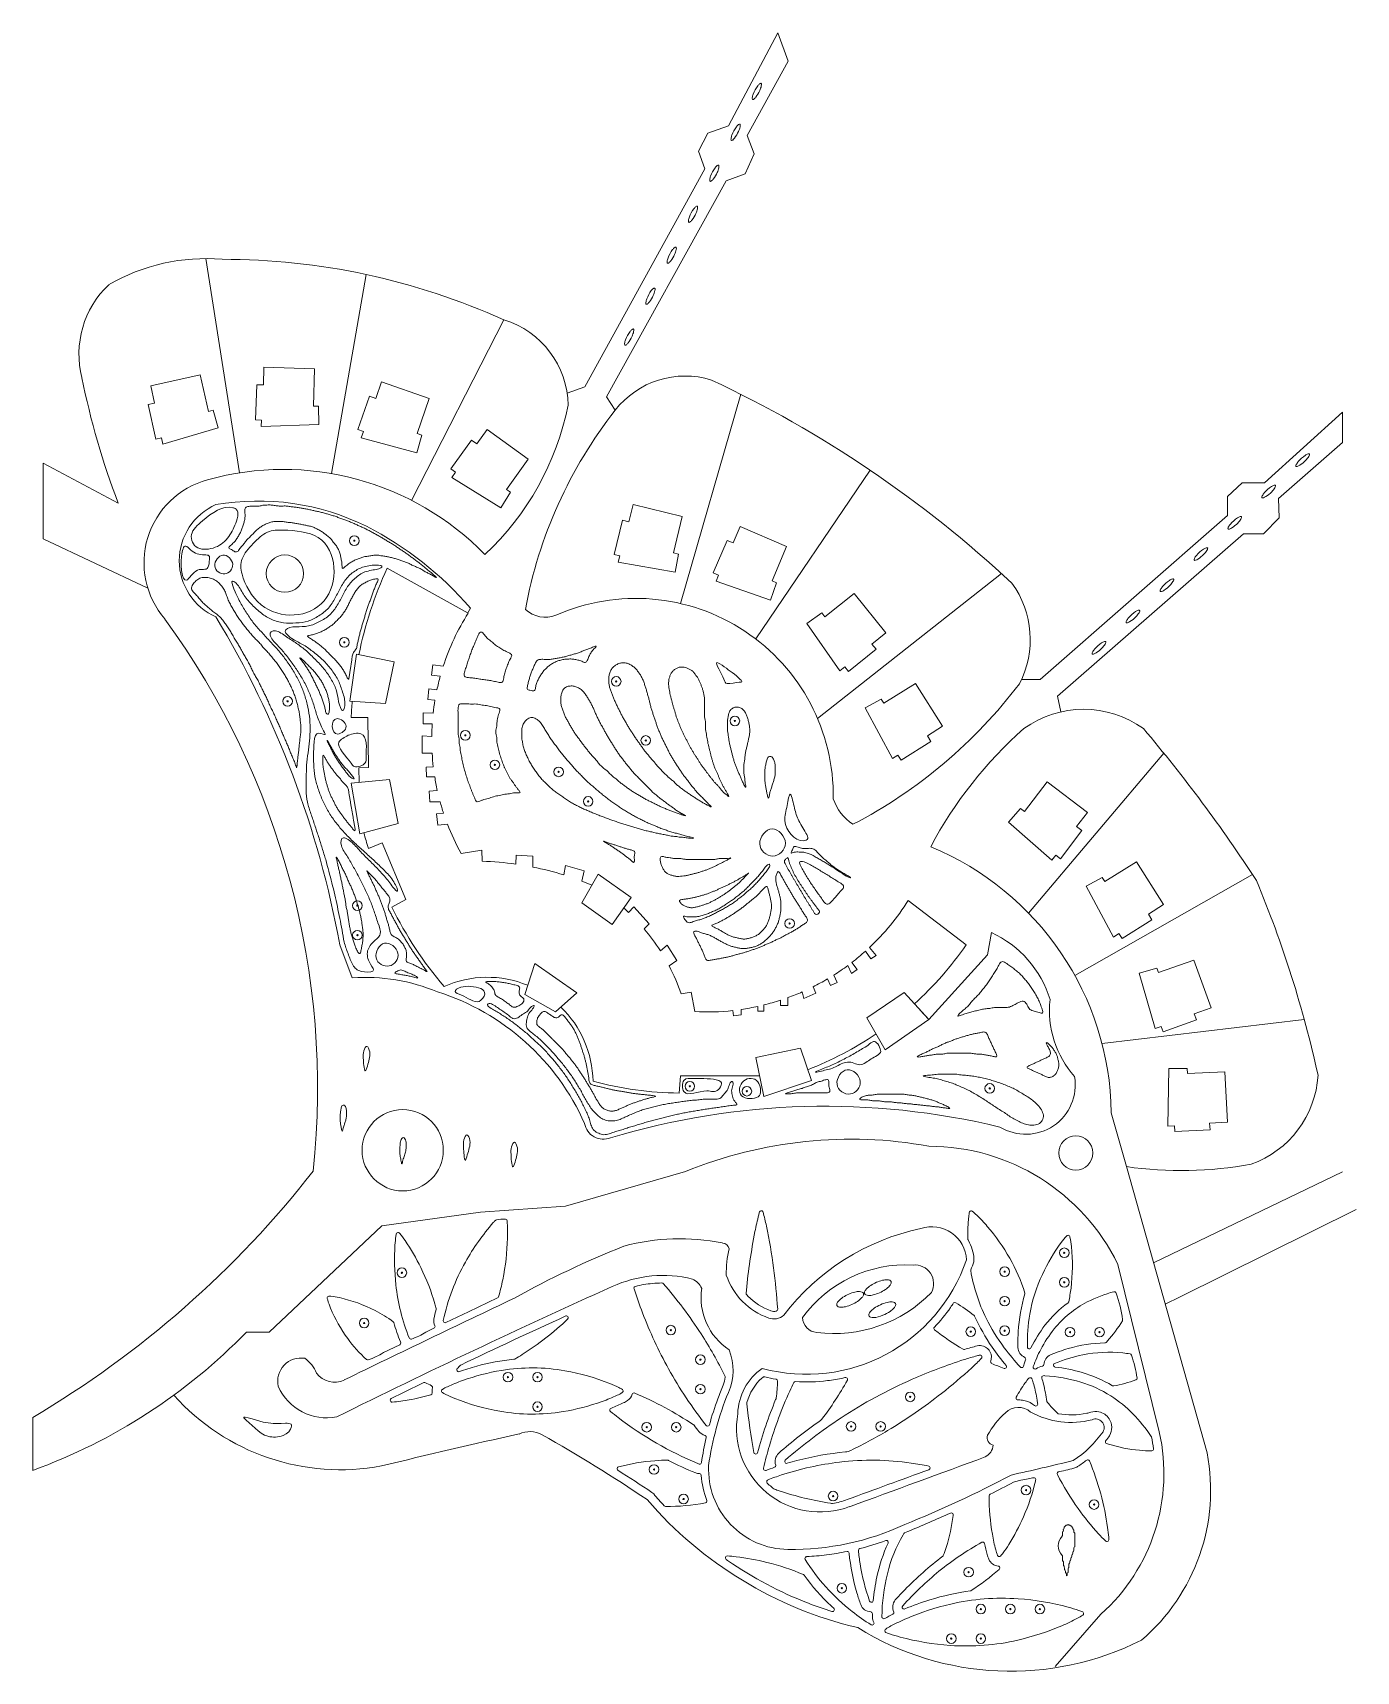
# Model space of a CAD drawing. Header units: inches. Extents: x 36 to 71.8, y 17.4 to 61.8.
import ezdxf

# ---------------------------------------------------------------- set-up
doc = ezdxf.new("R2010")
doc.units = ezdxf.units.IN
doc.header["$MEASUREMENT"] = 0
for name, color, linetype, lineweight in [('00_SOURCE_FROZEN', 7, 'Continuous', 18), ('10_EXISTING_UNCHANGED', 7, 'Continuous', 13), ('11_EXISTING_TRIMMED', 7, 'Continuous', 13), ('20_NEW_PLANTING', 7, 'Continuous', 13), ('21_NEW_WATER', 7, 'Continuous', 13), ('40_PLANTS', 7, 'Continuous', 13)]:
    doc.layers.add(name, color=color, linetype=linetype, lineweight=lineweight)

# ---------------------------------------------------------------- blocks, each defined once
blk = doc.blocks.new('TREE')
for radius in [1, 0.13]:
    blk.add_circle((0, 0), radius)

msp = doc.modelspace()

# ---------------------------------------------------------------- linework, layer by layer
at = {"layer": '00_SOURCE_FROZEN'}
for p, q in [((50.92, 52.199), (50.441, 52.026)), ((36.248, 50.129), (36.248, 48.086)), ((36.248, 48.086), (39.084, 46.751)), ((63.257, 44.272), (62.748, 44.272)), ((71.815, 29.914), (67.049, 27.551)), ((67.049, 27.551), (66.641, 27.348)), ((35.969, 24.283), (35.969, 22.849))]:
    msp.add_line(p, q, dxfattribs=at)
for points in [[(50.92, 52.199), (54.176, 58.106), (54.001, 58.588), (54.252, 59.071), (54.817, 59.275), (56.152, 61.792), (56.429, 61.025), (55.319, 59.008), (55.511, 58.517), (55.263, 57.967), (54.752, 57.782), (51.508, 51.932), (51.743, 51.566)], [(40.658, 55.675), (41.569, 49.871)], [(45, 55.245), (44.06, 49.85)], [(48.726, 54.013), (46.225, 49.126)], [(55.143, 52), (53.51, 46.333)], [(63.257, 44.272), (68.329, 48.719), (68.329, 49.231), (68.73, 49.6), (69.33, 49.6), (71.442, 51.512), (71.442, 50.696), (69.711, 49.177), (69.725, 48.651), (69.304, 48.218), (68.761, 48.218), (63.72, 43.82), (63.817, 43.397)], [(38.284, 49.049), (36.248, 50.129)], [(55.552, 45.371), (58.647, 49.945)], [(62.206, 47.145), (57.223, 43.22)], [(47.087, 44.63), (46.802, 44.667), (46.766, 44.393), (47.006, 44.362)], [(46.916, 43.993), (46.696, 44.016), (46.666, 43.73), (46.862, 43.709)], [(45.044, 43.247), (44.595, 43.241)], [(44.807, 41.482), (44.799, 41.881), (45.061, 41.886), (45.044, 43.247)], [(46.813, 43.357), (46.546, 43.371), (46.546, 43.074), (46.789, 43.074)], [(46.775, 42.728), (46.519, 42.748), (46.519, 42.277), (46.786, 42.274)], [(66.604, 42.276), (62.941, 37.945)], [(46.818, 41.908), (46.625, 41.902), (46.633, 41.638), (46.856, 41.638)], [(46.926, 41.27), (46.702, 41.249), (46.728, 40.961), (47.002, 40.962)], [(47.096, 40.651), (46.9, 40.63)], [(46.9, 40.63), (46.939, 40.324), (47.2, 40.358)], [(46.075, 38.317), (45.433, 39.849), (45.059, 39.693)], [(49.053, 39.272), (49.062, 39.519), (49.515, 39.492), (49.513, 39.194)], [(50.35, 38.981), (50.396, 39.232), (50.902, 39.093), (50.842, 38.811)], [(51.286, 38.996), (52.178, 38.364), (51.665, 37.64), (50.837, 38.227), (51.286, 38.996)], [(69.006, 38.995), (64.196, 36.253)], [(46.075, 38.317), (45.692, 38.109)], [(52.249, 38.111), (52.108, 37.96)], [(52.249, 38.111), (52.668, 37.654), (52.525, 37.523)], [(52.968, 36.924), (53.149, 37.079), (53.413, 36.661), (53.207, 36.514)], [(58.528, 36.918), (58.67, 36.704), (58.814, 36.799), (58.632, 37.014)], [(49.567, 36.583), (50.703, 35.787), (50.129, 35.27), (49.295, 35.742), (49.567, 36.583)], [(58.043, 36.524), (58.141, 36.305), (58.295, 36.419), (58.155, 36.608)], [(57.496, 36.162), (57.572, 35.985), (57.754, 36.063), (57.668, 36.267)], [(53.805, 35.806), (53.533, 35.759)], [(53.805, 35.806), (53.805, 35.806)], [(56.221, 35.586), (56.221, 35.439), (56.423, 35.439), (56.423, 35.655)], [(56.812, 35.811), (56.853, 35.634), (57.179, 35.773), (57.105, 35.949)], [(58.564, 35.106), (59.058, 34.241), (60.235, 35.059), (59.57, 35.799), (58.564, 35.106)], [(54.929, 35.306), (54.944, 35.165), (55.16, 35.189), (55.16, 35.336)], [(55.61, 35.419), (55.608, 35.288), (55.771, 35.288), (55.771, 35.457)], [(70.407, 35.063), (64.93, 34.409)], [(53.515, 33.54), (53.473, 33.07)], [(53.515, 33.54), (55.65, 33.54)], [(65.18, 32.538), (65.591, 31.078)], [(65.591, 31.078), (67.775, 23.323)], [(71.442, 30.938), (66.326, 28.468)]]:
    msp.add_lwpolyline(points, dxfattribs=at)
for points in [[(40.725, 51.537), (40.502, 52.523), (39.164, 52.23), (39.268, 51.758), (39.093, 51.72), (39.298, 50.787), (39.453, 50.821), (39.491, 50.65), (40.993, 51.087), (40.853, 51.565)], [(43.572, 51.68), (43.598, 52.69), (42.23, 52.734), (42.214, 52.252), (42.035, 52.258), (42.004, 51.303), (42.163, 51.298), (42.158, 51.123), (43.721, 51.177), (43.704, 51.675)], [(46.381, 50.933), (46.709, 51.889), (45.415, 52.34), (45.257, 51.885), (45.088, 51.944), (44.773, 51.041), (44.923, 50.989), (44.866, 50.824), (46.374, 50.409), (46.506, 50.889)], [(48.804, 49.422), (49.389, 50.246), (48.277, 51.045), (47.995, 50.654), (47.85, 50.758), (47.292, 49.982), (47.421, 49.889), (47.319, 49.747), (48.648, 48.921), (48.911, 49.345)], [(53.327, 47.704), (53.561, 48.687), (52.231, 49.012), (52.116, 48.544), (51.942, 48.586), (51.715, 47.658), (51.87, 47.62), (51.829, 47.45), (53.37, 47.181), (53.455, 47.672)], [(55.995, 46.944), (56.387, 47.876), (55.128, 48.415), (54.938, 47.972), (54.774, 48.042), (54.397, 47.164), (54.544, 47.101), (54.475, 46.94), (55.951, 46.422), (56.116, 46.892)], [(57.426, 45.973), (58.218, 46.601), (59.075, 45.534), (58.699, 45.232), (58.811, 45.092), (58.066, 44.493), (57.966, 44.618), (57.83, 44.508), (56.934, 45.791), (57.343, 46.076)], [(45.757, 44.748), (44.738, 44.957), (44.556, 43.684), (45.524, 43.622)], [(59.019, 43.63), (59.878, 44.165), (60.608, 43.006), (60.2, 42.749), (60.296, 42.598), (59.487, 42.088), (59.402, 42.222), (59.254, 42.129), (58.511, 43.505), (58.949, 43.742)], [(45.629, 41.562), (44.593, 41.461), (44.828, 40.095), (45.865, 40.369)], [(62.827, 40.702), (63.445, 41.502), (64.534, 40.672), (64.241, 40.288), (64.384, 40.18), (63.804, 39.42), (63.677, 39.516), (63.571, 39.377), (62.394, 40.407), (62.722, 40.782)], [(65.006, 38.799), (65.865, 39.334), (66.595, 38.175), (66.187, 37.918), (66.283, 37.767), (65.474, 37.257), (65.389, 37.391), (65.242, 37.298), (64.498, 38.674), (64.936, 38.911)], [(66.464, 36.332), (67.417, 36.67), (67.882, 35.382), (67.428, 35.218), (67.489, 35.05), (66.59, 34.725), (66.536, 34.875), (66.372, 34.816), (65.94, 36.319), (66.419, 36.457)], [(55.549, 34.034), (56.763, 34.283), (57.058, 33.412), (55.766, 32.976)], [(67.244, 33.6), (68.254, 33.648), (68.327, 32.28), (67.845, 32.255), (67.855, 32.076), (66.9, 32.025), (66.892, 32.184), (66.717, 32.175), (66.739, 33.739), (67.237, 33.732)]]:
    msp.add_lwpolyline(points, close=True, dxfattribs=at)
for points in [[(44.283, 37.084, 0.090917), (40.931, 45.968, -0.652582), (40.931, 49.011, -0.158741), (45.004, 48.425, -0.098355), (47.824, 46.203), (47.755, 46.078)], [(47.087, 44.63, -0.062406), (47.763, 46.073), (45.572, 47.29, 0.058367), (44.801, 44.944, 0.058367)], [(50.14, 46.014, -0.546754), (57.65, 41.045, 0.171391), (58.184, 40.351, 0.171391)], [(46.916, 43.993, -0.01479), (47.006, 44.362, -0.01479)], [(44.621, 43.68, 0.010358), (44.595, 43.241)], [(46.813, 43.357, -0.013879), (46.862, 43.709)], [(46.775, 42.728, -0.013523), (46.789, 43.074, -0.013523)], [(60.29, 39.74, -0.089338), (62.813, 42.944, -0.322066), (66.051, 42.944, -0.030946), (69.111, 38.833, -0.044664), (70.78, 33.554, -0.301674), (68.967, 31.144, -0.082145), (65.591, 31.078)], [(46.818, 41.908, -0.014342), (46.786, 42.274)], [(46.926, 41.27, -0.014645), (46.856, 41.638)], [(47.096, 40.651, -0.012679), (47.002, 40.962)], [(44.936, 40.124, 0.010564), (45.059, 39.693, 0.010564)], [(48.142, 39.35), (48.13, 39.649), (47.57, 39.561, -0.034306), (47.2, 40.358, -0.034306)], [(60.29, 39.74, -0.300089), (65.18, 32.538)], [(59.849, 35.488, 0.057164), (61.253, 37.088), (59.681, 38.289, -0.064319), (58.632, 37.014, -0.064319)], [(45.692, 38.109, 0.060935), (47.109, 35.956, -0.206423), (49.375, 35.99)], [(59.998, 35.322), (60.235, 35.059), (61.831, 36.816), (61.933, 37.418, -0.214593), (63.522, 35.602, 0.212382), (64.188, 33.517, -0.642649), (62.166, 32.15, 0.132984), (51.615, 31.858, -0.471407), (50.913, 32.245)], [(46.935, 35.809, 0.119192), (44.621, 36.188), (44.283, 37.084)], [(58.528, 36.918, -0.018836), (58.155, 36.608, -0.018836)], [(58.043, 36.524, -0.017658), (57.668, 36.267, -0.017658)], [(57.496, 36.162, -0.017305), (57.105, 35.949, -0.017305)], [(54.929, 35.306, -0.040089), (53.897, 35.276), (53.805, 35.806)], [(56.221, 35.586, -0.018166), (55.771, 35.457, -0.018166)], [(56.812, 35.811, -0.016254), (56.423, 35.655, -0.016254)], [(50.274, 35.4, -0.198705), (51.143, 33.392, 0.063223), (53.473, 33.07)], [(55.61, 35.419, -0.017778), (55.16, 35.336, -0.017778)], [(56.959, 33.703, 0.056142), (58.811, 34.673)], [(53.65, 30.945, -0.14301), (60.243, 31.63, -0.286424), (65.36, 28.431), (66.481, 23.89, -0.272091), (64.9, 18.954), (63.661, 17.533)], [(53.65, 30.945), (50.4, 30.004), (48.095, 29.84), (45.427, 29.473), (42.376, 26.597), (41.758, 26.597, -0.11284), (35.969, 22.849)]]:
    msp.add_lwpolyline(points, format="xyb", dxfattribs=at)
for centre, radius in [((45.989, 31.521), 1.1), ((64.22, 31.448), 0.463)]:
    msp.add_circle(centre, radius, dxfattribs=at)
for centre, radius, start, end in [((40.658, 50.423), 5.252, 85.2142, 120.0956), ((41.139, 37.317), 18.339, 65.5622, 90.1344), ((39.813, 53.089), 2.593, 133.6015, 194.2753), ((48.026, 51.672), 2.444, 0.7167, 73.3418), ((57.911, 56.571), 21.019, 191.3089, 200.9684), ((53.637, 50.097), 2.397, 72.6746, 142.189), ((40.939, 23.771), 31.601, 47.0054, 64.8874), ((43.034, 53.196), 7.583, 313.0815, 348.6437), ((61.436, 43.951), 12.326, 141.8448, 169.6154), ((42.751, 42.34), 7.624, 44.2289, 105.6047), ((41.312, 47.434), 2.33, 105.2161, 220.7715), ((60.387, 45.356), 2.599, 332.6099, 36.0186), ((49.852, 46.755), 0.794, 227.0981, 291.2465), ((22.064, 33.195), 21.619, 354.0583, 36.0319), ((51.961, 52.291), 13.465, 297.5281, 322.8549), ((47.898, 31.093), 8.26, 81.9573, 88.3074), ((47.898, 31.093), 8.26, 72.7279, 78.7214), ((47.898, 31.093), 8.26, 67.0855, 69.118), ((48.363, 33.974), 5.47, 46.7825, 48.644), ((48.363, 33.974), 5.47, 32.6388, 40.4465), ((48.363, 33.974), 5.47, 19.0436, 27.6609), ((44.996, 29.643), 6.464, 23.734, 72.5429), ((22.02, 47.825), 27.364, 300.648, 321.9453), ((61.326, 23.239), 6.299, 101.9221, 142.7651), ((60.32, 28.509), 0.94, 2.6804, 108.2704), ((61.087, 5.881), 24.775, 111.5675, 119.1558), ((53.497, 23.388), 5.738, 78.4336, 105.3274), ((54.636, 28.811), 0.198, 12.5502, 86.9654), ((57.636, 28.193), 2.883, 166.7441, 181.1423), ((56.93, 30.022), 4.57, 254.7119, 341.2557), ((59.616, 24.969), 3.449, 86.7319, 144.13), ((59.861, 27.908), 0.507, 331.6282, 95.5732), ((53.039, 24.842), 3.288, 75.9901, 114.6994), ((53.631, 27.576), 0.5, 24.1752, 65.8722), ((56.533, 28.747), 1.881, 198.985, 250.3904), ((139.358, -167.061), 213.711, 114.22576, 116.44002), ((55.766, 27.53), 1.697, 171.4885, 236.4198), ((57.675, 30.235), 3.678, 262.6331, 315.7148), ((388.255, -684.338), 788.556, 115.480389, 115.852569), ((56.041, 27.372), 0.42, 250.5917, 310.0507), ((57.223, 26.989), 0.402, 179.8782, 267.1812), ((43.234, 25.263), 0.631, 80.6045, 192.4444), ((42.765, 25.104), 0.969, 23.0697, 53.7791), ((53.471, 25.556), 1.467, 336.0217, 22.4391), ((44.141, 25.843), 0.604, 216.6236, 295.44), ((56.616, 24.343), 1.552, 125.0182, 178.449), ((44.305, 28.93), 6.063, 221.8309, 280.5797), ((43.933, 25.71), 1.439, 203.904, 280.7134), ((62.324, 21.863), 8.126, 157.5957, 172.1087), ((62.666, 24.057), 0.499, 48.398, 134.9542), ((64.093, 26.434), 2.284, 241.3371, 284.4245), ((57.297, 23.989), 2.267, 169.9426, 290.5995), ((63.939, 22.622), 2.417, 132.2795, 150.8072), ((64.757, 24.011), 0.232, 329.8576, 114.297), ((83.889, -134.15), 161.762, 102.40484, 103.75801), ((49.433, 23.211), 0.689, 61.2688, 115.2094), ((27.349, -15.654), 45.391, 56.1832, 60.407), ((61.576, 23.572), 0.407, 298.1254, 354.8785), ((62.017, 23.732), 0.199, 159.7189, 259.5696), ((62.493, 25.649), 3.026, 303.2513, 324.5583), ((-1020.176, 2968.529), 3137.752, 290.099053, 290.170489), ((49.833, 80.523), 59.164, 282.32918, 284.00614), ((62.535, 22.313), 5.337, 310.4718, 10.9016), ((56.447, 22.882), 2.174, 177.465, 269.3394), ((47.99, 50.05), 30.924, 292.0248, 297.912), ((60.808, 29.117), 10.819, 220.7372, 256.6678), ((56.543, 27.898), 7.19, 269.0356, 295.0414), ((62.456, 25.263), 7.854, 238.1666, 296.8153)]:
    msp.add_arc(centre, radius, start, end, dxfattribs=at)
at = {"layer": '10_EXISTING_UNCHANGED'}
for points, knots in [([(41.386, 48.927), (41.418, 48.92), (41.45, 48.908), (41.474, 48.889), (41.499, 48.869), (41.516, 48.842), (41.523, 48.808), (41.537, 48.741), (41.513, 48.65), (41.485, 48.566), (41.433, 48.406), (41.364, 48.268), (41.277, 48.149), (41.184, 48.021), (41.07, 47.915), (40.911, 47.854), (40.76, 47.796), (40.569, 47.778), (40.44, 47.841), (40.305, 47.907), (40.24, 48.061), (40.269, 48.198), (40.299, 48.337), (40.428, 48.458), (40.564, 48.573), (40.828, 48.795), (41.124, 48.991), (41.386, 48.927)], [0, 0, 0, 0, 0.030727, 0.030727, 0.030727, 0.06302, 0.06302, 0.06302, 0.126943, 0.126943, 0.126943, 0.247056, 0.247056, 0.247056, 0.374817, 0.374817, 0.374817, 0.495961, 0.495961, 0.495961, 0.622813, 0.622813, 0.622813, 0.751374, 0.751374, 0.751374, 1, 1, 1, 1]), ([(42.152, 46.299), (41.894, 46.507), (41.713, 46.832), (41.637, 47.125), (41.599, 47.27), (41.587, 47.408), (41.641, 47.546), (41.694, 47.685), (41.813, 47.825), (41.937, 47.954), (42.062, 48.083), (42.191, 48.202), (42.327, 48.262), (42.462, 48.322), (42.604, 48.324), (42.762, 48.32), (43.071, 48.311), (43.446, 48.281), (43.702, 48.116), (44.227, 47.778), (44.256, 46.874), (43.859, 46.402), (43.468, 45.935), (42.661, 45.889), (42.152, 46.299)], [0, 0, 0, 0, 0.125755, 0.125755, 0.125755, 0.188473, 0.188473, 0.188473, 0.251474, 0.251474, 0.251474, 0.314646, 0.314646, 0.314646, 0.377599, 0.377599, 0.377599, 0.500406, 0.500406, 0.500406, 0.751841, 0.751841, 0.751841, 1, 1, 1, 1]), ([(40.09, 47.886), (40.151, 47.904), (40.248, 47.753), (40.376, 47.694), (40.497, 47.638), (40.647, 47.664), (40.719, 47.637), (40.736, 47.63), (40.749, 47.62), (40.754, 47.602), (40.76, 47.584), (40.757, 47.558), (40.754, 47.524), (40.748, 47.456), (40.742, 47.357), (40.715, 47.308), (40.665, 47.216), (40.542, 47.287), (40.431, 47.237), (40.31, 47.182), (40.202, 46.984), (40.13, 46.96), (40.064, 46.938), (40.027, 47.065), (40.006, 47.18), (39.984, 47.305), (39.982, 47.418), (39.995, 47.565), (40.007, 47.702), (40.033, 47.869), (40.09, 47.886)], [0, 0, 0, 0, 0.128796, 0.128796, 0.128796, 0.25122, 0.25122, 0.25122, 0.281825, 0.281825, 0.281825, 0.313677, 0.313677, 0.313677, 0.379042, 0.379042, 0.379042, 0.498507, 0.498507, 0.498507, 0.628566, 0.628566, 0.628566, 0.748292, 0.748292, 0.748292, 0.878438, 0.878438, 0.878438, 1, 1, 1, 1]), ([(41.121, 47.645), (41.241, 47.655), (41.373, 47.521), (41.384, 47.394), (41.396, 47.267), (41.289, 47.146), (41.17, 47.132), (41.045, 47.116), (40.907, 47.218), (40.898, 47.351), (40.89, 47.478), (41, 47.634), (41.121, 47.645)], [0, 0, 0, 0, 0.247301, 0.247301, 0.247301, 0.493742, 0.493742, 0.493742, 0.75252, 0.75252, 0.75252, 1, 1, 1, 1]), ([(54.495, 44.732), (54.522, 44.742), (54.618, 44.673), (54.7, 44.615), (54.776, 44.561), (54.841, 44.516), (54.916, 44.46), (54.991, 44.403), (55.076, 44.335), (55.133, 44.277), (55.163, 44.246), (55.184, 44.219), (55.176, 44.208), (55.17, 44.199), (55.143, 44.201), (55.106, 44.198), (55.012, 44.19), (54.855, 44.153), (54.781, 44.161), (54.715, 44.168), (54.714, 44.211), (54.684, 44.286), (54.624, 44.436), (54.446, 44.714), (54.495, 44.732)], [0, 0, 0, 0, 0.133458, 0.133458, 0.133458, 0.256225, 0.256225, 0.256225, 0.380923, 0.380923, 0.380923, 0.446528, 0.446528, 0.446528, 0.500426, 0.500426, 0.500426, 0.636497, 0.636497, 0.636497, 0.756742, 0.756742, 0.756742, 1, 1, 1, 1]), ([(44.21, 43.214), (44.307, 43.219), (44.459, 43.114), (44.459, 43.005), (44.458, 42.904), (44.326, 42.8), (44.233, 42.796), (44.042, 42.787), (44.023, 43.205), (44.21, 43.214)], [0, 0, 0, 0, 0.25917, 0.25917, 0.25917, 0.500037, 0.500037, 0.500037, 1, 1, 1, 1]), ([(44.258, 42.58), (44.276, 42.617), (44.319, 42.645), (44.368, 42.676), (44.41, 42.705), (44.457, 42.736), (44.512, 42.761), (44.621, 42.812), (44.765, 42.837), (44.855, 42.805), (45.044, 42.737), (45, 42.415), (44.999, 42.179), (44.999, 42.114), (45.002, 42.055), (44.972, 42.012), (44.946, 41.975), (44.894, 41.949), (44.841, 41.93), (44.782, 41.909), (44.721, 41.897), (44.68, 41.914), (44.643, 41.929), (44.622, 41.967), (44.591, 42.01), (44.467, 42.187), (44.192, 42.446), (44.258, 42.58)], [0, 0, 0, 0, 0.068072, 0.068072, 0.068072, 0.127822, 0.127822, 0.127822, 0.247058, 0.247058, 0.247058, 0.496959, 0.496959, 0.496959, 0.565732, 0.565732, 0.565732, 0.625769, 0.625769, 0.625769, 0.692322, 0.692322, 0.692322, 0.752287, 0.752287, 0.752287, 1, 1, 1, 1]), ([(56.482, 41.17), (56.513, 41.171), (56.556, 40.985), (56.59, 40.839), (56.622, 40.702), (56.647, 40.601), (56.697, 40.489), (56.751, 40.369), (56.834, 40.236), (56.908, 40.115), (56.942, 40.057), (56.975, 40.003), (56.963, 39.965), (56.952, 39.929), (56.897, 39.909), (56.843, 39.906), (56.605, 39.891), (56.365, 40.179), (56.341, 40.446), (56.329, 40.58), (56.372, 40.709), (56.404, 40.863), (56.433, 41.006), (56.452, 41.17), (56.482, 41.17)], [0, 0, 0, 0, 0.127595, 0.127595, 0.127595, 0.247493, 0.247493, 0.247493, 0.375386, 0.375386, 0.375386, 0.435352, 0.435352, 0.435352, 0.494355, 0.494355, 0.494355, 0.750733, 0.750733, 0.750733, 0.880041, 0.880041, 0.880041, 1, 1, 1, 1]), ([(55.998, 40.226), (56.172, 40.229), (56.349, 40.022), (56.353, 39.839), (56.356, 39.654), (56.185, 39.493), (56.011, 39.49), (55.838, 39.488), (55.662, 39.641), (55.658, 39.825), (55.654, 40.009), (55.824, 40.223), (55.998, 40.226)], [0, 0, 0, 0, 0.249648, 0.249648, 0.249648, 0.50001, 0.50001, 0.50001, 0.749068, 0.749068, 0.749068, 1, 1, 1, 1]), ([(45.494, 37.129), (45.642, 37.162), (45.829, 37.015), (45.861, 36.86), (45.893, 36.706), (45.772, 36.544), (45.624, 36.513), (45.477, 36.482), (45.303, 36.58), (45.27, 36.733), (45.237, 36.887), (45.346, 37.097), (45.494, 37.129)], [0, 0, 0, 0, 0.251319, 0.251319, 0.251319, 0.501382, 0.501382, 0.501382, 0.749741, 0.749741, 0.749741, 1, 1, 1, 1]), ([(47.407, 35.82), (47.401, 35.857), (47.476, 35.908), (47.56, 35.935), (47.644, 35.962), (47.737, 35.966), (47.834, 35.959), (48.025, 35.945), (48.231, 35.888), (48.209, 35.749), (48.198, 35.678), (48.129, 35.586), (48.056, 35.555), (47.986, 35.526), (47.913, 35.554), (47.834, 35.593), (47.754, 35.633), (47.668, 35.684), (47.583, 35.722), (47.498, 35.76), (47.413, 35.784), (47.407, 35.82)], [0, 0, 0, 0, 0.125896, 0.125896, 0.125896, 0.252362, 0.252362, 0.252362, 0.50263, 0.50263, 0.50263, 0.629363, 0.629363, 0.629363, 0.751523, 0.751523, 0.751523, 0.875768, 0.875768, 0.875768, 1, 1, 1, 1]), ([(53.607, 33.111), (53.553, 33.186), (53.55, 33.343), (53.604, 33.414), (53.657, 33.484), (53.765, 33.469), (53.882, 33.464), (54.112, 33.454), (54.374, 33.48), (54.547, 33.41), (54.591, 33.392), (54.629, 33.368), (54.626, 33.32), (54.624, 33.273), (54.583, 33.204), (54.54, 33.164), (54.45, 33.081), (54.347, 33.127), (54.229, 33.129), (54, 33.131), (53.71, 32.968), (53.607, 33.111)], [0, 0, 0, 0, 0.128119, 0.128119, 0.128119, 0.254312, 0.254312, 0.254312, 0.501947, 0.501947, 0.501947, 0.565197, 0.565197, 0.565197, 0.626422, 0.626422, 0.626422, 0.753902, 0.753902, 0.753902, 1, 1, 1, 1]), ([(55.169, 32.998), (55.064, 33.1), (55.11, 33.303), (55.228, 33.401), (55.34, 33.495), (55.517, 33.493), (55.607, 33.377), (55.656, 33.315), (55.68, 33.221), (55.683, 33.144), (55.687, 33.068), (55.67, 33.009), (55.616, 32.97), (55.513, 32.897), (55.271, 32.901), (55.169, 32.998)], [0, 0, 0, 0, 0.255127, 0.255127, 0.255127, 0.498001, 0.498001, 0.498001, 0.626844, 0.626844, 0.626844, 0.754329, 0.754329, 0.754329, 1, 1, 1, 1]), ([(58.029, 33.704), (58.187, 33.722), (58.366, 33.549), (58.382, 33.382), (58.398, 33.222), (58.265, 33.069), (58.113, 33.046), (57.953, 33.023), (57.772, 33.144), (57.752, 33.311), (57.732, 33.476), (57.87, 33.686), (58.029, 33.704)], [0, 0, 0, 0, 0.251888, 0.251888, 0.251888, 0.493557, 0.493557, 0.493557, 0.747593, 0.747593, 0.747593, 1, 1, 1, 1])]:
    msp.add_open_spline(points, degree=3, knots=knots, dxfattribs=at)
at = {"layer": '11_EXISTING_TRIMMED'}
for points, knots in [([(41.279, 47.837), (41.274, 47.854), (41.299, 47.878), (41.327, 47.904), (41.354, 47.929), (41.384, 47.957), (41.411, 47.984), (41.437, 48.011), (41.461, 48.038), (41.482, 48.067), (41.503, 48.096), (41.52, 48.128), (41.538, 48.16), (41.557, 48.191), (41.575, 48.222), (41.591, 48.254), (41.606, 48.286), (41.618, 48.32), (41.631, 48.354), (41.643, 48.387), (41.657, 48.42), (41.669, 48.454), (41.68, 48.488), (41.689, 48.523), (41.697, 48.558), (41.705, 48.593), (41.713, 48.628), (41.716, 48.664), (41.72, 48.7), (41.719, 48.736), (41.717, 48.775), (41.714, 48.814), (41.709, 48.857), (41.715, 48.887), (41.722, 48.918), (41.741, 48.937), (41.77, 48.948), (41.799, 48.96), (41.839, 48.964), (41.876, 48.968), (41.914, 48.971), (41.949, 48.973), (41.986, 48.973), (42.023, 48.972), (42.061, 48.97), (42.097, 48.973), (42.134, 48.977), (42.168, 48.986), (42.204, 48.992), (42.239, 48.997), (42.275, 48.999), (42.312, 49), (42.35, 49.002), (42.388, 49.002), (42.424, 49), (42.461, 48.997), (42.495, 48.99), (42.531, 48.984), (42.566, 48.978), (42.602, 48.973), (42.639, 48.972), (42.676, 48.97), (42.714, 48.972), (42.751, 48.973), (42.788, 48.975), (42.825, 48.974), (42.861, 48.97), (42.897, 48.965), (42.931, 48.956), (42.967, 48.951), (43.003, 48.946), (43.04, 48.946), (43.076, 48.942), (43.112, 48.938), (43.147, 48.931), (43.182, 48.924), (43.217, 48.917), (43.253, 48.912), (43.288, 48.906), (43.324, 48.901), (43.36, 48.896), (43.395, 48.889), (43.43, 48.883), (43.465, 48.875), (43.5, 48.867), (43.535, 48.859), (43.569, 48.85), (43.604, 48.842), (43.64, 48.835), (43.675, 48.828), (43.71, 48.82), (43.746, 48.812), (43.781, 48.803), (43.816, 48.793), (43.851, 48.784), (43.886, 48.774), (43.921, 48.764), (43.955, 48.754), (43.99, 48.744), (44.025, 48.734), (44.06, 48.724), (44.096, 48.714), (44.131, 48.703), (44.166, 48.692), (44.201, 48.678), (44.236, 48.666), (44.271, 48.653), (44.306, 48.641), (44.341, 48.629), (44.376, 48.616), (44.411, 48.603), (44.445, 48.59), (44.48, 48.577), (44.514, 48.564), (44.548, 48.55), (44.582, 48.536), (44.616, 48.521), (44.65, 48.506), (44.684, 48.491), (44.718, 48.475), (44.752, 48.46), (44.786, 48.445), (44.82, 48.43), (44.854, 48.415), (44.888, 48.4), (44.922, 48.385), (44.955, 48.369), (44.989, 48.353), (45.022, 48.336), (45.054, 48.318), (45.087, 48.301), (45.12, 48.283), (45.152, 48.265), (45.185, 48.247), (45.218, 48.23), (45.25, 48.212), (45.283, 48.195), (45.316, 48.177), (45.348, 48.159), (45.38, 48.141), (45.412, 48.122), (45.444, 48.102), (45.476, 48.083), (45.508, 48.064), (45.539, 48.044), (45.571, 48.025), (45.603, 48.006), (45.635, 47.987), (45.666, 47.968), (45.698, 47.949), (45.73, 47.929), (45.761, 47.909), (45.792, 47.889), (45.823, 47.868), (45.854, 47.847), (45.884, 47.826), (45.915, 47.805), (45.946, 47.784), (45.977, 47.764), (46.008, 47.743), (46.038, 47.722), (46.069, 47.702), (46.1, 47.68), (46.13, 47.659), (46.16, 47.637), (46.19, 47.615), (46.22, 47.593), (46.249, 47.57), (46.279, 47.548), (46.309, 47.526), (46.338, 47.504), (46.368, 47.481), (46.398, 47.459), (46.428, 47.437), (46.457, 47.414), (46.486, 47.392), (46.515, 47.368), (46.544, 47.345), (46.573, 47.321), (46.601, 47.297), (46.63, 47.273), (46.658, 47.25), (46.687, 47.226), (46.715, 47.203), (46.743, 47.18), (46.77, 47.158), (46.801, 47.131), (46.833, 47.105), (46.869, 47.075), (46.887, 47.055), (46.905, 47.036), (46.905, 47.027), (46.886, 47.036), (46.867, 47.045), (46.828, 47.071), (46.794, 47.092), (46.759, 47.113), (46.729, 47.129), (46.698, 47.145), (46.666, 47.16), (46.633, 47.175), (46.601, 47.193), (46.57, 47.211), (46.54, 47.231), (46.509, 47.25), (46.478, 47.268), (46.446, 47.286), (46.413, 47.3), (46.38, 47.314), (46.346, 47.326), (46.313, 47.34), (46.28, 47.354), (46.248, 47.37), (46.216, 47.387), (46.184, 47.404), (46.152, 47.421), (46.119, 47.435), (46.086, 47.449), (46.052, 47.461), (46.018, 47.472), (45.984, 47.483), (45.95, 47.494), (45.916, 47.506), (45.883, 47.517), (45.849, 47.529), (45.815, 47.54), (45.78, 47.55), (45.746, 47.559), (45.711, 47.568), (45.677, 47.577), (45.642, 47.587), (45.607, 47.594), (45.573, 47.602), (45.537, 47.608), (45.501, 47.613), (45.466, 47.618), (45.43, 47.621), (45.394, 47.627), (45.358, 47.633), (45.323, 47.642), (45.286, 47.643), (45.25, 47.645), (45.213, 47.639), (45.177, 47.633), (45.141, 47.627), (45.106, 47.62), (45.071, 47.615), (45.035, 47.611), (44.998, 47.608), (44.963, 47.602), (44.928, 47.595), (44.894, 47.584), (44.86, 47.572), (44.826, 47.56), (44.793, 47.546), (44.76, 47.533), (44.727, 47.519), (44.694, 47.506), (44.661, 47.49), (44.629, 47.474), (44.597, 47.456), (44.567, 47.437), (44.537, 47.417), (44.509, 47.398), (44.48, 47.372), (44.45, 47.347), (44.418, 47.316), (44.394, 47.298), (44.37, 47.28), (44.355, 47.277), (44.349, 47.298), (44.343, 47.319), (44.346, 47.365), (44.343, 47.405), (44.341, 47.445), (44.332, 47.478), (44.326, 47.513), (44.319, 47.547), (44.315, 47.583), (44.307, 47.618), (44.299, 47.653), (44.287, 47.687), (44.275, 47.721), (44.263, 47.755), (44.251, 47.788), (44.234, 47.82), (44.218, 47.853), (44.199, 47.883), (44.177, 47.912), (44.154, 47.941), (44.13, 47.968), (44.108, 47.997), (44.085, 48.026), (44.065, 48.057), (44.041, 48.083), (44.016, 48.109), (43.988, 48.132), (43.959, 48.154), (43.931, 48.177), (43.903, 48.2), (43.874, 48.223), (43.845, 48.245), (43.817, 48.267), (43.786, 48.286), (43.756, 48.306), (43.724, 48.322), (43.691, 48.339), (43.659, 48.356), (43.627, 48.373), (43.594, 48.388), (43.561, 48.402), (43.527, 48.414), (43.493, 48.423), (43.458, 48.432), (43.423, 48.438), (43.388, 48.445), (43.352, 48.452), (43.317, 48.459), (43.282, 48.466), (43.247, 48.473), (43.212, 48.481), (43.177, 48.487), (43.142, 48.493), (43.106, 48.498), (43.071, 48.504), (43.035, 48.511), (43, 48.518), (42.964, 48.522), (42.928, 48.526), (42.891, 48.526), (42.855, 48.531), (42.819, 48.536), (42.785, 48.545), (42.749, 48.55), (42.713, 48.554), (42.676, 48.553), (42.638, 48.553), (42.601, 48.553), (42.563, 48.554), (42.527, 48.552), (42.49, 48.549), (42.455, 48.542), (42.42, 48.534), (42.385, 48.526), (42.351, 48.515), (42.318, 48.502), (42.285, 48.488), (42.252, 48.471), (42.221, 48.454), (42.189, 48.436), (42.158, 48.419), (42.128, 48.398), (42.098, 48.378), (42.069, 48.356), (42.042, 48.331), (42.015, 48.306), (41.99, 48.278), (41.964, 48.251), (41.938, 48.225), (41.912, 48.198), (41.886, 48.172), (41.859, 48.146), (41.832, 48.12), (41.807, 48.093), (41.781, 48.066), (41.757, 48.039), (41.734, 48.01), (41.711, 47.982), (41.69, 47.952), (41.666, 47.925), (41.643, 47.897), (41.618, 47.872), (41.595, 47.842), (41.572, 47.811), (41.552, 47.775), (41.528, 47.753), (41.503, 47.731), (41.475, 47.723), (41.445, 47.734), (41.415, 47.745), (41.383, 47.774), (41.35, 47.793), (41.317, 47.812), (41.283, 47.821), (41.279, 47.837)], [0, 0, 0, 0, 0.007812, 0.007812, 0.007812, 0.015625, 0.015625, 0.015625, 0.023438, 0.023438, 0.023438, 0.03125, 0.03125, 0.03125, 0.039062, 0.039062, 0.039062, 0.046875, 0.046875, 0.046875, 0.054688, 0.054688, 0.054688, 0.0625, 0.0625, 0.0625, 0.070312, 0.070312, 0.070312, 0.078125, 0.078125, 0.078125, 0.085938, 0.085938, 0.085938, 0.09375, 0.09375, 0.09375, 0.101562, 0.101562, 0.101562, 0.109375, 0.109375, 0.109375, 0.117188, 0.117188, 0.117188, 0.125, 0.125, 0.125, 0.132812, 0.132812, 0.132812, 0.140625, 0.140625, 0.140625, 0.148438, 0.148438, 0.148438, 0.15625, 0.15625, 0.15625, 0.164062, 0.164062, 0.164062, 0.171875, 0.171875, 0.171875, 0.179688, 0.179688, 0.179688, 0.1875, 0.1875, 0.1875, 0.195312, 0.195312, 0.195312, 0.203125, 0.203125, 0.203125, 0.210938, 0.210938, 0.210938, 0.21875, 0.21875, 0.21875, 0.226562, 0.226562, 0.226562, 0.234375, 0.234375, 0.234375, 0.242188, 0.242188, 0.242188, 0.25, 0.25, 0.25, 0.257812, 0.257812, 0.257812, 0.265625, 0.265625, 0.265625, 0.273438, 0.273438, 0.273438, 0.28125, 0.28125, 0.28125, 0.289062, 0.289062, 0.289062, 0.296875, 0.296875, 0.296875, 0.304688, 0.304688, 0.304688, 0.3125, 0.3125, 0.3125, 0.320312, 0.320312, 0.320312, 0.328125, 0.328125, 0.328125, 0.335938, 0.335938, 0.335938, 0.34375, 0.34375, 0.34375, 0.351562, 0.351562, 0.351562, 0.359375, 0.359375, 0.359375, 0.367188, 0.367188, 0.367188, 0.375, 0.375, 0.375, 0.382812, 0.382812, 0.382812, 0.390625, 0.390625, 0.390625, 0.398438, 0.398438, 0.398438, 0.40625, 0.40625, 0.40625, 0.414062, 0.414062, 0.414062, 0.421875, 0.421875, 0.421875, 0.429688, 0.429688, 0.429688, 0.4375, 0.4375, 0.4375, 0.445312, 0.445312, 0.445312, 0.453125, 0.453125, 0.453125, 0.460938, 0.460938, 0.460938, 0.46875, 0.46875, 0.46875, 0.476562, 0.476562, 0.476562, 0.484375, 0.484375, 0.484375, 0.492188, 0.492188, 0.492188, 0.5, 0.5, 0.5, 0.507812, 0.507812, 0.507812, 0.515625, 0.515625, 0.515625, 0.523438, 0.523438, 0.523438, 0.53125, 0.53125, 0.53125, 0.539062, 0.539062, 0.539062, 0.546875, 0.546875, 0.546875, 0.554688, 0.554688, 0.554688, 0.5625, 0.5625, 0.5625, 0.570312, 0.570312, 0.570312, 0.578125, 0.578125, 0.578125, 0.585938, 0.585938, 0.585938, 0.59375, 0.59375, 0.59375, 0.601562, 0.601562, 0.601562, 0.609375, 0.609375, 0.609375, 0.617188, 0.617188, 0.617188, 0.625, 0.625, 0.625, 0.632812, 0.632812, 0.632812, 0.640625, 0.640625, 0.640625, 0.648438, 0.648438, 0.648438, 0.65625, 0.65625, 0.65625, 0.664062, 0.664062, 0.664062, 0.671875, 0.671875, 0.671875, 0.679688, 0.679688, 0.679688, 0.6875, 0.6875, 0.6875, 0.695312, 0.695312, 0.695312, 0.703125, 0.703125, 0.703125, 0.710938, 0.710938, 0.710938, 0.71875, 0.71875, 0.71875, 0.726562, 0.726562, 0.726562, 0.734375, 0.734375, 0.734375, 0.742188, 0.742188, 0.742188, 0.75, 0.75, 0.75, 0.757812, 0.757812, 0.757812, 0.765625, 0.765625, 0.765625, 0.773438, 0.773438, 0.773438, 0.78125, 0.78125, 0.78125, 0.789062, 0.789062, 0.789062, 0.796875, 0.796875, 0.796875, 0.804688, 0.804688, 0.804688, 0.8125, 0.8125, 0.8125, 0.820312, 0.820312, 0.820312, 0.828125, 0.828125, 0.828125, 0.835938, 0.835938, 0.835938, 0.84375, 0.84375, 0.84375, 0.851562, 0.851562, 0.851562, 0.859375, 0.859375, 0.859375, 0.867188, 0.867188, 0.867188, 0.875, 0.875, 0.875, 0.882812, 0.882812, 0.882812, 0.890625, 0.890625, 0.890625, 0.898438, 0.898438, 0.898438, 0.90625, 0.90625, 0.90625, 0.914062, 0.914062, 0.914062, 0.921875, 0.921875, 0.921875, 0.929688, 0.929688, 0.929688, 0.9375, 0.9375, 0.9375, 0.945312, 0.945312, 0.945312, 0.953125, 0.953125, 0.953125, 0.960938, 0.960938, 0.960938, 0.96875, 0.96875, 0.96875, 0.976562, 0.976562, 0.976562, 0.984375, 0.984375, 0.984375, 0.992188, 0.992188, 0.992188, 1, 1, 1, 1]), ([(41.363, 46.923), (41.375, 46.963), (41.45, 46.92), (41.515, 46.84), (41.58, 46.76), (41.634, 46.643), (41.698, 46.546), (41.761, 46.448), (41.834, 46.371), (41.911, 46.292), (41.989, 46.214), (42.073, 46.135), (42.162, 46.067), (42.251, 46), (42.345, 45.943), (42.445, 45.9), (42.545, 45.856), (42.649, 45.826), (42.759, 45.811), (42.87, 45.797), (42.985, 45.798), (43.098, 45.804), (43.21, 45.811), (43.32, 45.825), (43.424, 45.856), (43.528, 45.888), (43.626, 45.938), (43.72, 45.998), (43.813, 46.058), (43.902, 46.127), (43.976, 46.209), (44.049, 46.291), (44.108, 46.386), (44.161, 46.483), (44.214, 46.579), (44.262, 46.678), (44.314, 46.774), (44.367, 46.871), (44.425, 46.966), (44.5, 47.048), (44.574, 47.129), (44.666, 47.197), (44.759, 47.249), (44.852, 47.3), (44.947, 47.336), (45.068, 47.355), (45.189, 47.374), (45.336, 47.377), (45.396, 47.358), (45.455, 47.339), (45.427, 47.299), (45.343, 47.273), (45.259, 47.247), (45.119, 47.235), (45.006, 47.2), (44.893, 47.165), (44.807, 47.107), (44.724, 47.036), (44.641, 46.966), (44.561, 46.882), (44.498, 46.79), (44.435, 46.698), (44.389, 46.598), (44.339, 46.501), (44.289, 46.403), (44.234, 46.308), (44.171, 46.217), (44.107, 46.125), (44.035, 46.039), (43.949, 45.97), (43.863, 45.901), (43.764, 45.85), (43.664, 45.805), (43.564, 45.76), (43.464, 45.722), (43.354, 45.71), (43.243, 45.698), (43.123, 45.711), (43.013, 45.697), (42.903, 45.683), (42.803, 45.641), (42.806, 45.577), (42.808, 45.513), (42.914, 45.428), (43.016, 45.364), (43.119, 45.3), (43.218, 45.258), (43.311, 45.203), (43.404, 45.148), (43.492, 45.081), (43.579, 45.012), (43.666, 44.943), (43.753, 44.874), (43.832, 44.798), (43.912, 44.721), (43.983, 44.638), (44.051, 44.549), (44.118, 44.461), (44.181, 44.367), (44.23, 44.271), (44.278, 44.176), (44.312, 44.079), (44.348, 43.971), (44.384, 43.864), (44.422, 43.746), (44.424, 43.636), (44.425, 43.526), (44.391, 43.423), (44.355, 43.431), (44.318, 43.439), (44.28, 43.556), (44.254, 43.671), (44.229, 43.785), (44.218, 43.896), (44.185, 44), (44.153, 44.103), (44.099, 44.199), (44.042, 44.293), (43.985, 44.387), (43.924, 44.479), (43.854, 44.566), (43.783, 44.652), (43.704, 44.733), (43.624, 44.813), (43.545, 44.894), (43.465, 44.973), (43.38, 45.047), (43.295, 45.121), (43.204, 45.189), (43.116, 45.25), (43.029, 45.31), (42.944, 45.364), (42.845, 45.431), (42.746, 45.499), (42.633, 45.579), (42.542, 45.593), (42.451, 45.606), (42.381, 45.552), (42.396, 45.474), (42.412, 45.395), (42.511, 45.291), (42.595, 45.201), (42.68, 45.111), (42.748, 45.034), (42.816, 44.951), (42.884, 44.867), (42.951, 44.777), (43.016, 44.686), (43.08, 44.595), (43.142, 44.505), (43.2, 44.412), (43.258, 44.318), (43.312, 44.223), (43.362, 44.125), (43.411, 44.027), (43.454, 43.928), (43.495, 43.825), (43.535, 43.722), (43.571, 43.615), (43.602, 43.515), (43.632, 43.414), (43.656, 43.32), (43.699, 43.209), (43.741, 43.097), (43.802, 42.968), (43.845, 42.886), (43.888, 42.805), (43.913, 42.771), (43.872, 42.782), (43.83, 42.793), (43.723, 42.849), (43.662, 42.803), (43.602, 42.758), (43.588, 42.612), (43.581, 42.487), (43.575, 42.362), (43.575, 42.258), (43.576, 42.148), (43.576, 42.039), (43.576, 41.923), (43.587, 41.812), (43.598, 41.7), (43.619, 41.594), (43.647, 41.489), (43.674, 41.384), (43.708, 41.28), (43.746, 41.178), (43.785, 41.075), (43.829, 40.975), (43.878, 40.877), (43.927, 40.778), (43.981, 40.683), (44.041, 40.59), (44.101, 40.498), (44.167, 40.41), (44.237, 40.323), (44.307, 40.237), (44.381, 40.152), (44.458, 40.071), (44.535, 39.991), (44.615, 39.914), (44.696, 39.837), (44.778, 39.761), (44.861, 39.685), (44.945, 39.611), (45.028, 39.537), (45.112, 39.465), (45.194, 39.387), (45.277, 39.31), (45.359, 39.228), (45.438, 39.152), (45.517, 39.076), (45.592, 39.007), (45.666, 38.908), (45.74, 38.809), (45.813, 38.681), (45.84, 38.608), (45.867, 38.534), (45.848, 38.516), (45.796, 38.568), (45.744, 38.62), (45.659, 38.743), (45.582, 38.841), (45.506, 38.938), (45.438, 39.011), (45.363, 39.09), (45.289, 39.168), (45.207, 39.252), (45.125, 39.333), (45.043, 39.413), (44.961, 39.49), (44.885, 39.571), (44.809, 39.652), (44.74, 39.738), (44.65, 39.823), (44.56, 39.909), (44.449, 39.994), (44.384, 39.985), (44.319, 39.976), (44.3, 39.874), (44.329, 39.77), (44.358, 39.667), (44.433, 39.564), (44.496, 39.467), (44.558, 39.37), (44.607, 39.28), (44.659, 39.185), (44.711, 39.091), (44.767, 38.993), (44.819, 38.895), (44.87, 38.797), (44.918, 38.699), (44.965, 38.599), (45.012, 38.5), (45.058, 38.4), (45.1, 38.299), (45.142, 38.199), (45.18, 38.097), (45.215, 37.994), (45.25, 37.891), (45.282, 37.787), (45.319, 37.68), (45.357, 37.573), (45.399, 37.464), (45.378, 37.381), (45.357, 37.297), (45.271, 37.239), (45.193, 37.162), (45.115, 37.084), (45.045, 36.987), (45.032, 36.879), (45.018, 36.771), (45.062, 36.651), (45.115, 36.561), (45.167, 36.47), (45.229, 36.409), (45.181, 36.376), (45.133, 36.343), (44.976, 36.338), (44.865, 36.366), (44.755, 36.394), (44.691, 36.455), (44.639, 36.542), (44.587, 36.63), (44.547, 36.744), (44.508, 36.85), (44.469, 36.956), (44.431, 37.053), (44.405, 37.158), (44.38, 37.262), (44.366, 37.373), (44.347, 37.481), (44.328, 37.59), (44.305, 37.696), (44.283, 37.803), (44.261, 37.909), (44.241, 38.017), (44.219, 38.124), (44.197, 38.231), (44.173, 38.337), (44.148, 38.443), (44.123, 38.55), (44.098, 38.656), (44.071, 38.761), (44.044, 38.867), (44.015, 38.972), (43.987, 39.077), (43.96, 39.182), (43.933, 39.288), (43.903, 39.393), (43.872, 39.497), (43.839, 39.601), (43.806, 39.705), (43.774, 39.809), (43.743, 39.913), (43.709, 40.017), (43.676, 40.12), (43.64, 40.223), (43.606, 40.326), (43.572, 40.429), (43.54, 40.533), (43.504, 40.637), (43.469, 40.74), (43.431, 40.842), (43.408, 40.949), (43.385, 41.055), (43.377, 41.165), (43.374, 41.278), (43.371, 41.391), (43.374, 41.506), (43.376, 41.619), (43.377, 41.732), (43.379, 41.844), (43.387, 41.954), (43.396, 42.065), (43.41, 42.174), (43.425, 42.283), (43.439, 42.393), (43.453, 42.501), (43.464, 42.612), (43.474, 42.723), (43.482, 42.835), (43.482, 42.947), (43.482, 43.059), (43.474, 43.172), (43.46, 43.282), (43.446, 43.392), (43.427, 43.499), (43.402, 43.605), (43.377, 43.711), (43.346, 43.816), (43.31, 43.918), (43.273, 44.021), (43.23, 44.122), (43.182, 44.221), (43.134, 44.32), (43.082, 44.417), (43.024, 44.51), (42.966, 44.604), (42.904, 44.695), (42.839, 44.784), (42.774, 44.873), (42.706, 44.961), (42.634, 45.046), (42.561, 45.131), (42.484, 45.212), (42.407, 45.294), (42.33, 45.376), (42.255, 45.459), (42.179, 45.542), (42.104, 45.625), (42.028, 45.708), (41.959, 45.794), (41.889, 45.881), (41.827, 45.972), (41.767, 46.064), (41.707, 46.157), (41.649, 46.251), (41.598, 46.346), (41.547, 46.441), (41.501, 46.537), (41.453, 46.647), (41.404, 46.757), (41.352, 46.882), (41.363, 46.923)], [0, 0, 0, 0, 0.007812, 0.007812, 0.007812, 0.015625, 0.015625, 0.015625, 0.023438, 0.023438, 0.023438, 0.03125, 0.03125, 0.03125, 0.039062, 0.039062, 0.039062, 0.046875, 0.046875, 0.046875, 0.054688, 0.054688, 0.054688, 0.0625, 0.0625, 0.0625, 0.070312, 0.070312, 0.070312, 0.078125, 0.078125, 0.078125, 0.085938, 0.085938, 0.085938, 0.09375, 0.09375, 0.09375, 0.101562, 0.101562, 0.101562, 0.109375, 0.109375, 0.109375, 0.117188, 0.117188, 0.117188, 0.125, 0.125, 0.125, 0.132812, 0.132812, 0.132812, 0.140625, 0.140625, 0.140625, 0.148438, 0.148438, 0.148438, 0.15625, 0.15625, 0.15625, 0.164062, 0.164062, 0.164062, 0.171875, 0.171875, 0.171875, 0.179688, 0.179688, 0.179688, 0.1875, 0.1875, 0.1875, 0.195312, 0.195312, 0.195312, 0.203125, 0.203125, 0.203125, 0.210938, 0.210938, 0.210938, 0.21875, 0.21875, 0.21875, 0.226562, 0.226562, 0.226562, 0.234375, 0.234375, 0.234375, 0.242188, 0.242188, 0.242188, 0.25, 0.25, 0.25, 0.257812, 0.257812, 0.257812, 0.265625, 0.265625, 0.265625, 0.273438, 0.273438, 0.273438, 0.28125, 0.28125, 0.28125, 0.289062, 0.289062, 0.289062, 0.296875, 0.296875, 0.296875, 0.304688, 0.304688, 0.304688, 0.3125, 0.3125, 0.3125, 0.320312, 0.320312, 0.320312, 0.328125, 0.328125, 0.328125, 0.335938, 0.335938, 0.335938, 0.34375, 0.34375, 0.34375, 0.351562, 0.351562, 0.351562, 0.359375, 0.359375, 0.359375, 0.367188, 0.367188, 0.367188, 0.375, 0.375, 0.375, 0.382812, 0.382812, 0.382812, 0.390625, 0.390625, 0.390625, 0.398438, 0.398438, 0.398438, 0.40625, 0.40625, 0.40625, 0.414062, 0.414062, 0.414062, 0.421875, 0.421875, 0.421875, 0.429688, 0.429688, 0.429688, 0.4375, 0.4375, 0.4375, 0.445312, 0.445312, 0.445312, 0.453125, 0.453125, 0.453125, 0.460938, 0.460938, 0.460938, 0.46875, 0.46875, 0.46875, 0.476562, 0.476562, 0.476562, 0.484375, 0.484375, 0.484375, 0.492188, 0.492188, 0.492188, 0.5, 0.5, 0.5, 0.507812, 0.507812, 0.507812, 0.515625, 0.515625, 0.515625, 0.523438, 0.523438, 0.523438, 0.53125, 0.53125, 0.53125, 0.539062, 0.539062, 0.539062, 0.546875, 0.546875, 0.546875, 0.554688, 0.554688, 0.554688, 0.5625, 0.5625, 0.5625, 0.570312, 0.570312, 0.570312, 0.578125, 0.578125, 0.578125, 0.585938, 0.585938, 0.585938, 0.59375, 0.59375, 0.59375, 0.601562, 0.601562, 0.601562, 0.609375, 0.609375, 0.609375, 0.617188, 0.617188, 0.617188, 0.625, 0.625, 0.625, 0.632812, 0.632812, 0.632812, 0.640625, 0.640625, 0.640625, 0.648438, 0.648438, 0.648438, 0.65625, 0.65625, 0.65625, 0.664062, 0.664062, 0.664062, 0.671875, 0.671875, 0.671875, 0.679688, 0.679688, 0.679688, 0.6875, 0.6875, 0.6875, 0.695312, 0.695312, 0.695312, 0.703125, 0.703125, 0.703125, 0.710938, 0.710938, 0.710938, 0.71875, 0.71875, 0.71875, 0.726562, 0.726562, 0.726562, 0.734375, 0.734375, 0.734375, 0.742188, 0.742188, 0.742188, 0.75, 0.75, 0.75, 0.757812, 0.757812, 0.757812, 0.765625, 0.765625, 0.765625, 0.773438, 0.773438, 0.773438, 0.78125, 0.78125, 0.78125, 0.789062, 0.789062, 0.789062, 0.796875, 0.796875, 0.796875, 0.804688, 0.804688, 0.804688, 0.8125, 0.8125, 0.8125, 0.820312, 0.820312, 0.820312, 0.828125, 0.828125, 0.828125, 0.835938, 0.835938, 0.835938, 0.84375, 0.84375, 0.84375, 0.851562, 0.851562, 0.851562, 0.859375, 0.859375, 0.859375, 0.867188, 0.867188, 0.867188, 0.875, 0.875, 0.875, 0.882812, 0.882812, 0.882812, 0.890625, 0.890625, 0.890625, 0.898438, 0.898438, 0.898438, 0.90625, 0.90625, 0.90625, 0.914062, 0.914062, 0.914062, 0.921875, 0.921875, 0.921875, 0.929688, 0.929688, 0.929688, 0.9375, 0.9375, 0.9375, 0.945312, 0.945312, 0.945312, 0.953125, 0.953125, 0.953125, 0.960938, 0.960938, 0.960938, 0.96875, 0.96875, 0.96875, 0.976562, 0.976562, 0.976562, 0.984375, 0.984375, 0.984375, 0.992188, 0.992188, 0.992188, 1, 1, 1, 1]), ([(40.288, 46.816), (40.306, 46.854), (40.334, 46.891), (40.364, 46.923), (40.394, 46.955), (40.427, 46.981), (40.464, 47.001), (40.501, 47.02), (40.544, 47.032), (40.587, 47.038), (40.629, 47.043), (40.672, 47.041), (40.714, 47.034), (40.757, 47.028), (40.798, 47.016), (40.838, 47.001), (40.877, 46.985), (40.915, 46.966), (40.95, 46.94), (40.984, 46.915), (41.016, 46.882), (41.045, 46.85), (41.074, 46.817), (41.101, 46.783), (41.125, 46.747), (41.149, 46.712), (41.17, 46.675), (41.187, 46.635), (41.203, 46.596), (41.215, 46.555), (41.23, 46.515), (41.244, 46.475), (41.261, 46.436), (41.279, 46.397), (41.297, 46.358), (41.317, 46.32), (41.337, 46.282), (41.357, 46.244), (41.378, 46.206), (41.399, 46.169), (41.421, 46.132), (41.443, 46.095), (41.465, 46.059), (41.488, 46.022), (41.511, 45.986), (41.535, 45.951), (41.559, 45.915), (41.585, 45.881), (41.61, 45.846), (41.636, 45.811), (41.661, 45.776), (41.687, 45.742), (41.713, 45.708), (41.74, 45.674), (41.768, 45.64), (41.795, 45.607), (41.823, 45.574), (41.851, 45.54), (41.878, 45.507), (41.905, 45.473), (41.935, 45.441), (41.965, 45.409), (41.997, 45.378), (42.029, 45.347), (42.061, 45.317), (42.093, 45.286), (42.122, 45.253), (42.15, 45.22), (42.174, 45.184), (42.202, 45.151), (42.23, 45.118), (42.261, 45.086), (42.292, 45.055), (42.323, 45.024), (42.354, 44.992), (42.382, 44.959), (42.41, 44.926), (42.436, 44.891), (42.463, 44.858), (42.491, 44.824), (42.52, 44.792), (42.547, 44.758), (42.574, 44.724), (42.599, 44.689), (42.623, 44.654), (42.647, 44.619), (42.671, 44.583), (42.694, 44.547), (42.718, 44.511), (42.742, 44.475), (42.765, 44.44), (42.789, 44.404), (42.814, 44.368), (42.835, 44.331), (42.857, 44.294), (42.875, 44.256), (42.894, 44.217), (42.913, 44.179), (42.933, 44.14), (42.952, 44.101), (42.97, 44.063), (42.989, 44.024), (43.005, 43.985), (43.022, 43.946), (43.037, 43.906), (43.052, 43.866), (43.068, 43.827), (43.083, 43.787), (43.096, 43.746), (43.109, 43.706), (43.12, 43.665), (43.13, 43.624), (43.14, 43.583), (43.15, 43.541), (43.16, 43.5), (43.169, 43.458), (43.179, 43.417), (43.186, 43.375), (43.194, 43.333), (43.198, 43.29), (43.203, 43.247), (43.208, 43.205), (43.215, 43.162), (43.22, 43.12), (43.225, 43.077), (43.229, 43.035), (43.231, 42.991), (43.234, 42.947), (43.234, 42.901), (43.23, 42.858), (43.226, 42.815), (43.217, 42.774), (43.212, 42.731), (43.207, 42.688), (43.206, 42.644), (43.202, 42.602), (43.197, 42.559), (43.189, 42.517), (43.184, 42.474), (43.179, 42.432), (43.178, 42.388), (43.174, 42.345), (43.17, 42.302), (43.162, 42.259), (43.156, 42.217), (43.151, 42.175), (43.148, 42.135), (43.142, 42.09), (43.137, 42.046), (43.13, 41.997), (43.127, 41.955), (43.123, 41.912), (43.123, 41.877), (43.116, 41.884), (43.108, 41.892), (43.092, 41.942), (43.077, 41.987), (43.061, 42.032), (43.046, 42.071), (43.03, 42.11), (43.013, 42.149), (42.996, 42.187), (42.979, 42.226), (42.962, 42.265), (42.945, 42.305), (42.93, 42.345), (42.914, 42.384), (42.899, 42.424), (42.883, 42.463), (42.866, 42.503), (42.849, 42.542), (42.832, 42.581), (42.814, 42.62), (42.798, 42.659), (42.782, 42.699), (42.765, 42.738), (42.749, 42.777), (42.732, 42.816), (42.715, 42.856), (42.697, 42.895), (42.681, 42.934), (42.665, 42.973), (42.649, 43.013), (42.632, 43.052), (42.614, 43.091), (42.594, 43.129), (42.577, 43.168), (42.56, 43.207), (42.545, 43.247), (42.528, 43.287), (42.511, 43.326), (42.492, 43.364), (42.473, 43.403), (42.453, 43.441), (42.433, 43.479), (42.415, 43.518), (42.397, 43.557), (42.38, 43.596), (42.364, 43.635), (42.348, 43.675), (42.331, 43.714), (42.313, 43.753), (42.295, 43.792), (42.275, 43.83), (42.255, 43.869), (42.236, 43.907), (42.217, 43.946), (42.198, 43.984), (42.179, 44.023), (42.16, 44.061), (42.141, 44.1), (42.122, 44.138), (42.104, 44.177), (42.084, 44.215), (42.065, 44.254), (42.044, 44.291), (42.022, 44.328), (42, 44.365), (41.978, 44.402), (41.957, 44.439), (41.937, 44.477), (41.919, 44.516), (41.901, 44.555), (41.882, 44.594), (41.864, 44.633), (41.844, 44.671), (41.825, 44.709), (41.804, 44.747), (41.783, 44.784), (41.762, 44.822), (41.74, 44.859), (41.719, 44.896), (41.697, 44.933), (41.676, 44.97), (41.655, 45.007), (41.634, 45.045), (41.613, 45.082), (41.592, 45.12), (41.571, 45.157), (41.55, 45.194), (41.528, 45.231), (41.506, 45.268), (41.484, 45.305), (41.461, 45.341), (41.439, 45.378), (41.417, 45.415), (41.395, 45.452), (41.374, 45.489), (41.352, 45.526), (41.33, 45.562), (41.307, 45.599), (41.284, 45.635), (41.26, 45.67), (41.236, 45.706), (41.212, 45.742), (41.188, 45.777), (41.164, 45.812), (41.139, 45.848), (41.113, 45.882), (41.086, 45.916), (41.059, 45.949), (41.027, 45.979), (40.995, 46.008), (40.96, 46.033), (40.925, 46.059), (40.89, 46.085), (40.856, 46.112), (40.823, 46.139), (40.79, 46.167), (40.757, 46.196), (40.724, 46.224), (40.691, 46.252), (40.657, 46.278), (40.625, 46.308), (40.592, 46.337), (40.56, 46.369), (40.531, 46.402), (40.503, 46.435), (40.477, 46.47), (40.45, 46.503), (40.423, 46.536), (40.394, 46.568), (40.361, 46.6), (40.329, 46.632), (40.293, 46.665), (40.279, 46.701), (40.264, 46.737), (40.271, 46.777), (40.288, 46.816)], [0, 0, 0, 0, 0.010417, 0.010417, 0.010417, 0.020833, 0.020833, 0.020833, 0.03125, 0.03125, 0.03125, 0.041667, 0.041667, 0.041667, 0.052083, 0.052083, 0.052083, 0.0625, 0.0625, 0.0625, 0.072917, 0.072917, 0.072917, 0.083333, 0.083333, 0.083333, 0.09375, 0.09375, 0.09375, 0.104167, 0.104167, 0.104167, 0.114583, 0.114583, 0.114583, 0.125, 0.125, 0.125, 0.135417, 0.135417, 0.135417, 0.145833, 0.145833, 0.145833, 0.15625, 0.15625, 0.15625, 0.166667, 0.166667, 0.166667, 0.177083, 0.177083, 0.177083, 0.1875, 0.1875, 0.1875, 0.197917, 0.197917, 0.197917, 0.208333, 0.208333, 0.208333, 0.21875, 0.21875, 0.21875, 0.229167, 0.229167, 0.229167, 0.239583, 0.239583, 0.239583, 0.25, 0.25, 0.25, 0.260417, 0.260417, 0.260417, 0.270833, 0.270833, 0.270833, 0.28125, 0.28125, 0.28125, 0.291667, 0.291667, 0.291667, 0.302083, 0.302083, 0.302083, 0.3125, 0.3125, 0.3125, 0.322917, 0.322917, 0.322917, 0.333333, 0.333333, 0.333333, 0.34375, 0.34375, 0.34375, 0.354167, 0.354167, 0.354167, 0.364583, 0.364583, 0.364583, 0.375, 0.375, 0.375, 0.385417, 0.385417, 0.385417, 0.395833, 0.395833, 0.395833, 0.40625, 0.40625, 0.40625, 0.416667, 0.416667, 0.416667, 0.427083, 0.427083, 0.427083, 0.4375, 0.4375, 0.4375, 0.447917, 0.447917, 0.447917, 0.458333, 0.458333, 0.458333, 0.46875, 0.46875, 0.46875, 0.479167, 0.479167, 0.479167, 0.489583, 0.489583, 0.489583, 0.5, 0.5, 0.5, 0.510417, 0.510417, 0.510417, 0.520833, 0.520833, 0.520833, 0.53125, 0.53125, 0.53125, 0.541667, 0.541667, 0.541667, 0.552083, 0.552083, 0.552083, 0.5625, 0.5625, 0.5625, 0.572917, 0.572917, 0.572917, 0.583333, 0.583333, 0.583333, 0.59375, 0.59375, 0.59375, 0.604167, 0.604167, 0.604167, 0.614583, 0.614583, 0.614583, 0.625, 0.625, 0.625, 0.635417, 0.635417, 0.635417, 0.645833, 0.645833, 0.645833, 0.65625, 0.65625, 0.65625, 0.666667, 0.666667, 0.666667, 0.677083, 0.677083, 0.677083, 0.6875, 0.6875, 0.6875, 0.697917, 0.697917, 0.697917, 0.708333, 0.708333, 0.708333, 0.71875, 0.71875, 0.71875, 0.729167, 0.729167, 0.729167, 0.739583, 0.739583, 0.739583, 0.75, 0.75, 0.75, 0.760417, 0.760417, 0.760417, 0.770833, 0.770833, 0.770833, 0.78125, 0.78125, 0.78125, 0.791667, 0.791667, 0.791667, 0.802083, 0.802083, 0.802083, 0.8125, 0.8125, 0.8125, 0.822917, 0.822917, 0.822917, 0.833333, 0.833333, 0.833333, 0.84375, 0.84375, 0.84375, 0.854167, 0.854167, 0.854167, 0.864583, 0.864583, 0.864583, 0.875, 0.875, 0.875, 0.885417, 0.885417, 0.885417, 0.895833, 0.895833, 0.895833, 0.90625, 0.90625, 0.90625, 0.916667, 0.916667, 0.916667, 0.927083, 0.927083, 0.927083, 0.9375, 0.9375, 0.9375, 0.947917, 0.947917, 0.947917, 0.958333, 0.958333, 0.958333, 0.96875, 0.96875, 0.96875, 0.979167, 0.979167, 0.979167, 0.989583, 0.989583, 0.989583, 1, 1, 1, 1]), ([(43.408, 45.448), (43.412, 45.46), (43.449, 45.465), (43.487, 45.473), (43.525, 45.48), (43.563, 45.49), (43.599, 45.501), (43.634, 45.512), (43.668, 45.523), (43.702, 45.536), (43.736, 45.549), (43.771, 45.563), (43.804, 45.579), (43.838, 45.595), (43.871, 45.612), (43.903, 45.632), (43.934, 45.651), (43.965, 45.671), (43.996, 45.692), (44.027, 45.712), (44.058, 45.733), (44.087, 45.757), (44.116, 45.78), (44.143, 45.808), (44.169, 45.835), (44.196, 45.862), (44.223, 45.89), (44.25, 45.917), (44.277, 45.944), (44.305, 45.97), (44.329, 45.999), (44.353, 46.028), (44.374, 46.059), (44.395, 46.09), (44.416, 46.12), (44.437, 46.151), (44.456, 46.183), (44.475, 46.214), (44.493, 46.247), (44.51, 46.28), (44.526, 46.314), (44.542, 46.347), (44.558, 46.381), (44.574, 46.415), (44.59, 46.448), (44.607, 46.481), (44.624, 46.514), (44.643, 46.546), (44.661, 46.578), (44.68, 46.61), (44.698, 46.643), (44.718, 46.674), (44.739, 46.704), (44.763, 46.733), (44.789, 46.761), (44.815, 46.789), (44.842, 46.816), (44.872, 46.839), (44.902, 46.861), (44.935, 46.878), (44.968, 46.896), (45.001, 46.913), (45.035, 46.93), (45.068, 46.944), (45.101, 46.958), (45.134, 46.968), (45.172, 46.979), (45.21, 46.99), (45.254, 47.002), (45.283, 47.003), (45.312, 47.005), (45.325, 46.995), (45.321, 46.97), (45.316, 46.944), (45.293, 46.902), (45.275, 46.864), (45.257, 46.826), (45.244, 46.793), (45.231, 46.758), (45.217, 46.723), (45.204, 46.687), (45.191, 46.651), (45.178, 46.615), (45.165, 46.579), (45.152, 46.543), (45.139, 46.507), (45.126, 46.471), (45.113, 46.435), (45.1, 46.399), (45.087, 46.363), (45.074, 46.327), (45.061, 46.292), (45.048, 46.256), (45.035, 46.22), (45.023, 46.184), (45.011, 46.147), (45, 46.111), (44.989, 46.074), (44.978, 46.038), (44.967, 46.001), (44.957, 45.964), (44.946, 45.928), (44.935, 45.891), (44.924, 45.855), (44.913, 45.818), (44.902, 45.781), (44.891, 45.745), (44.88, 45.708), (44.869, 45.672), (44.859, 45.635), (44.848, 45.598), (44.838, 45.561), (44.829, 45.524), (44.82, 45.487), (44.811, 45.45), (44.803, 45.413), (44.794, 45.376), (44.785, 45.339), (44.776, 45.302), (44.767, 45.265), (44.759, 45.227), (44.752, 45.188), (44.747, 45.149), (44.733, 45.116), (44.718, 45.083), (44.694, 45.058), (44.674, 45.029), (44.653, 45), (44.636, 44.968), (44.627, 44.931), (44.618, 44.895), (44.616, 44.855), (44.611, 44.817), (44.607, 44.778), (44.6, 44.741), (44.594, 44.704), (44.587, 44.666), (44.582, 44.628), (44.576, 44.59), (44.57, 44.553), (44.565, 44.516), (44.559, 44.478), (44.554, 44.44), (44.549, 44.4), (44.543, 44.361), (44.537, 44.322), (44.53, 44.283), (44.518, 44.28), (44.507, 44.277), (44.491, 44.309), (44.474, 44.344), (44.458, 44.379), (44.442, 44.416), (44.424, 44.45), (44.407, 44.484), (44.388, 44.514), (44.368, 44.545), (44.347, 44.575), (44.325, 44.605), (44.303, 44.636), (44.281, 44.666), (44.26, 44.696), (44.236, 44.725), (44.212, 44.754), (44.185, 44.781), (44.158, 44.808), (44.131, 44.836), (44.104, 44.863), (44.077, 44.889), (44.05, 44.916), (44.023, 44.944), (43.996, 44.971), (43.969, 44.998), (43.943, 45.026), (43.916, 45.053), (43.889, 45.08), (43.862, 45.107), (43.833, 45.131), (43.805, 45.155), (43.775, 45.177), (43.745, 45.201), (43.716, 45.224), (43.687, 45.249), (43.658, 45.271), (43.628, 45.293), (43.599, 45.313), (43.567, 45.334), (43.535, 45.354), (43.501, 45.377), (43.469, 45.397), (43.436, 45.417), (43.405, 45.436), (43.408, 45.448)], [0, 0, 0, 0, 0.015625, 0.015625, 0.015625, 0.03125, 0.03125, 0.03125, 0.046875, 0.046875, 0.046875, 0.0625, 0.0625, 0.0625, 0.078125, 0.078125, 0.078125, 0.09375, 0.09375, 0.09375, 0.109375, 0.109375, 0.109375, 0.125, 0.125, 0.125, 0.140625, 0.140625, 0.140625, 0.15625, 0.15625, 0.15625, 0.171875, 0.171875, 0.171875, 0.1875, 0.1875, 0.1875, 0.203125, 0.203125, 0.203125, 0.21875, 0.21875, 0.21875, 0.234375, 0.234375, 0.234375, 0.25, 0.25, 0.25, 0.265625, 0.265625, 0.265625, 0.28125, 0.28125, 0.28125, 0.296875, 0.296875, 0.296875, 0.3125, 0.3125, 0.3125, 0.328125, 0.328125, 0.328125, 0.34375, 0.34375, 0.34375, 0.359375, 0.359375, 0.359375, 0.375, 0.375, 0.375, 0.390625, 0.390625, 0.390625, 0.40625, 0.40625, 0.40625, 0.421875, 0.421875, 0.421875, 0.4375, 0.4375, 0.4375, 0.453125, 0.453125, 0.453125, 0.46875, 0.46875, 0.46875, 0.484375, 0.484375, 0.484375, 0.5, 0.5, 0.5, 0.515625, 0.515625, 0.515625, 0.53125, 0.53125, 0.53125, 0.546875, 0.546875, 0.546875, 0.5625, 0.5625, 0.5625, 0.578125, 0.578125, 0.578125, 0.59375, 0.59375, 0.59375, 0.609375, 0.609375, 0.609375, 0.625, 0.625, 0.625, 0.640625, 0.640625, 0.640625, 0.65625, 0.65625, 0.65625, 0.671875, 0.671875, 0.671875, 0.6875, 0.6875, 0.6875, 0.703125, 0.703125, 0.703125, 0.71875, 0.71875, 0.71875, 0.734375, 0.734375, 0.734375, 0.75, 0.75, 0.75, 0.765625, 0.765625, 0.765625, 0.78125, 0.78125, 0.78125, 0.796875, 0.796875, 0.796875, 0.8125, 0.8125, 0.8125, 0.828125, 0.828125, 0.828125, 0.84375, 0.84375, 0.84375, 0.859375, 0.859375, 0.859375, 0.875, 0.875, 0.875, 0.890625, 0.890625, 0.890625, 0.90625, 0.90625, 0.90625, 0.921875, 0.921875, 0.921875, 0.9375, 0.9375, 0.9375, 0.953125, 0.953125, 0.953125, 0.96875, 0.96875, 0.96875, 0.984375, 0.984375, 0.984375, 1, 1, 1, 1]), ([(47.661, 44.36), (47.642, 44.384), (47.652, 44.427), (47.664, 44.471), (47.676, 44.514), (47.69, 44.559), (47.704, 44.602), (47.718, 44.644), (47.732, 44.686), (47.745, 44.727), (47.759, 44.769), (47.773, 44.812), (47.787, 44.854), (47.801, 44.896), (47.815, 44.938), (47.83, 44.98), (47.845, 45.022), (47.861, 45.063), (47.878, 45.105), (47.895, 45.146), (47.913, 45.187), (47.93, 45.228), (47.947, 45.269), (47.964, 45.309), (47.981, 45.35), (47.998, 45.392), (48.015, 45.436), (48.037, 45.477), (48.058, 45.519), (48.084, 45.558), (48.113, 45.559), (48.142, 45.559), (48.174, 45.521), (48.204, 45.483), (48.234, 45.446), (48.262, 45.409), (48.295, 45.378), (48.328, 45.347), (48.366, 45.322), (48.401, 45.294), (48.436, 45.265), (48.468, 45.232), (48.504, 45.205), (48.54, 45.177), (48.579, 45.155), (48.617, 45.132), (48.655, 45.109), (48.692, 45.085), (48.732, 45.063), (48.772, 45.041), (48.816, 45.021), (48.857, 45.002), (48.898, 44.982), (48.936, 44.963), (48.941, 44.933), (48.947, 44.904), (48.919, 44.865), (48.897, 44.824), (48.875, 44.783), (48.858, 44.741), (48.842, 44.7), (48.826, 44.658), (48.81, 44.617), (48.795, 44.575), (48.781, 44.534), (48.768, 44.491), (48.756, 44.449), (48.744, 44.406), (48.734, 44.362), (48.725, 44.317), (48.717, 44.271), (48.71, 44.223), (48.685, 44.203), (48.66, 44.182), (48.617, 44.19), (48.573, 44.199), (48.529, 44.209), (48.483, 44.221), (48.439, 44.23), (48.395, 44.24), (48.352, 44.247), (48.309, 44.254), (48.265, 44.261), (48.22, 44.267), (48.175, 44.273), (48.131, 44.279), (48.086, 44.285), (48.042, 44.291), (47.998, 44.298), (47.955, 44.305), (47.91, 44.311), (47.865, 44.316), (47.819, 44.319), (47.773, 44.324), (47.726, 44.329), (47.679, 44.335), (47.661, 44.36)], [0, 0, 0, 0, 0.03125, 0.03125, 0.03125, 0.0625, 0.0625, 0.0625, 0.09375, 0.09375, 0.09375, 0.125, 0.125, 0.125, 0.15625, 0.15625, 0.15625, 0.1875, 0.1875, 0.1875, 0.21875, 0.21875, 0.21875, 0.25, 0.25, 0.25, 0.28125, 0.28125, 0.28125, 0.3125, 0.3125, 0.3125, 0.34375, 0.34375, 0.34375, 0.375, 0.375, 0.375, 0.40625, 0.40625, 0.40625, 0.4375, 0.4375, 0.4375, 0.46875, 0.46875, 0.46875, 0.5, 0.5, 0.5, 0.53125, 0.53125, 0.53125, 0.5625, 0.5625, 0.5625, 0.59375, 0.59375, 0.59375, 0.625, 0.625, 0.625, 0.65625, 0.65625, 0.65625, 0.6875, 0.6875, 0.6875, 0.71875, 0.71875, 0.71875, 0.75, 0.75, 0.75, 0.78125, 0.78125, 0.78125, 0.8125, 0.8125, 0.8125, 0.84375, 0.84375, 0.84375, 0.875, 0.875, 0.875, 0.90625, 0.90625, 0.90625, 0.9375, 0.9375, 0.9375, 0.96875, 0.96875, 0.96875, 1, 1, 1, 1]), ([(43.204, 44.861), (43.208, 44.865), (43.239, 44.842), (43.269, 44.816), (43.3, 44.79), (43.33, 44.76), (43.357, 44.732), (43.385, 44.703), (43.411, 44.676), (43.438, 44.649), (43.465, 44.622), (43.494, 44.594), (43.521, 44.566), (43.549, 44.538), (43.576, 44.511), (43.601, 44.481), (43.625, 44.452), (43.647, 44.421), (43.67, 44.39), (43.693, 44.36), (43.716, 44.329), (43.739, 44.299), (43.761, 44.268), (43.783, 44.237), (43.802, 44.204), (43.82, 44.171), (43.836, 44.137), (43.853, 44.103), (43.87, 44.068), (43.887, 44.035), (43.902, 44), (43.917, 43.965), (43.929, 43.93), (43.94, 43.894), (43.952, 43.858), (43.962, 43.823), (43.972, 43.786), (43.982, 43.75), (43.991, 43.713), (43.996, 43.675), (44.002, 43.638), (44.004, 43.601), (44.005, 43.565), (44.005, 43.53), (44.005, 43.495), (44.002, 43.453), (44, 43.412), (43.996, 43.364), (43.98, 43.343), (43.964, 43.323), (43.937, 43.33), (43.92, 43.357), (43.903, 43.384), (43.896, 43.429), (43.888, 43.469), (43.88, 43.509), (43.871, 43.543), (43.86, 43.578), (43.85, 43.613), (43.837, 43.649), (43.825, 43.685), (43.813, 43.721), (43.801, 43.756), (43.788, 43.791), (43.775, 43.827), (43.761, 43.861), (43.747, 43.896), (43.733, 43.931), (43.719, 43.966), (43.703, 44.001), (43.687, 44.035), (43.669, 44.069), (43.652, 44.103), (43.634, 44.137), (43.618, 44.171), (43.601, 44.205), (43.584, 44.239), (43.567, 44.273), (43.551, 44.307), (43.534, 44.341), (43.518, 44.376), (43.501, 44.41), (43.483, 44.443), (43.465, 44.476), (43.445, 44.509), (43.425, 44.541), (43.403, 44.572), (43.382, 44.604), (43.361, 44.635), (43.341, 44.666), (43.319, 44.698), (43.297, 44.729), (43.273, 44.762), (43.248, 44.794), (43.224, 44.826), (43.2, 44.857), (43.204, 44.861)], [0, 0, 0, 0, 0.03125, 0.03125, 0.03125, 0.0625, 0.0625, 0.0625, 0.09375, 0.09375, 0.09375, 0.125, 0.125, 0.125, 0.15625, 0.15625, 0.15625, 0.1875, 0.1875, 0.1875, 0.21875, 0.21875, 0.21875, 0.25, 0.25, 0.25, 0.28125, 0.28125, 0.28125, 0.3125, 0.3125, 0.3125, 0.34375, 0.34375, 0.34375, 0.375, 0.375, 0.375, 0.40625, 0.40625, 0.40625, 0.4375, 0.4375, 0.4375, 0.46875, 0.46875, 0.46875, 0.5, 0.5, 0.5, 0.53125, 0.53125, 0.53125, 0.5625, 0.5625, 0.5625, 0.59375, 0.59375, 0.59375, 0.625, 0.625, 0.625, 0.65625, 0.65625, 0.65625, 0.6875, 0.6875, 0.6875, 0.71875, 0.71875, 0.71875, 0.75, 0.75, 0.75, 0.78125, 0.78125, 0.78125, 0.8125, 0.8125, 0.8125, 0.84375, 0.84375, 0.84375, 0.875, 0.875, 0.875, 0.90625, 0.90625, 0.90625, 0.9375, 0.9375, 0.9375, 0.96875, 0.96875, 0.96875, 1, 1, 1, 1]), ([(49.361, 44.019), (49.352, 44.04), (49.363, 44.076), (49.372, 44.113), (49.381, 44.149), (49.388, 44.185), (49.397, 44.22), (49.406, 44.255), (49.416, 44.289), (49.427, 44.323), (49.437, 44.357), (49.449, 44.392), (49.46, 44.426), (49.472, 44.46), (49.484, 44.494), (49.498, 44.527), (49.512, 44.561), (49.528, 44.593), (49.542, 44.626), (49.557, 44.659), (49.571, 44.692), (49.588, 44.724), (49.605, 44.756), (49.626, 44.787), (49.655, 44.803), (49.685, 44.818), (49.722, 44.82), (49.76, 44.82), (49.798, 44.82), (49.836, 44.818), (49.873, 44.817), (49.911, 44.816), (49.949, 44.816), (49.985, 44.819), (50.022, 44.822), (50.057, 44.829), (50.093, 44.836), (50.128, 44.842), (50.164, 44.847), (50.2, 44.854), (50.235, 44.86), (50.271, 44.867), (50.306, 44.874), (50.341, 44.881), (50.376, 44.889), (50.411, 44.898), (50.446, 44.907), (50.48, 44.918), (50.515, 44.928), (50.549, 44.939), (50.584, 44.948), (50.618, 44.958), (50.653, 44.967), (50.687, 44.977), (50.721, 44.989), (50.756, 45), (50.789, 45.013), (50.823, 45.027), (50.856, 45.04), (50.889, 45.054), (50.923, 45.067), (50.957, 45.079), (50.991, 45.091), (51.024, 45.103), (51.057, 45.116), (51.088, 45.13), (51.126, 45.145), (51.163, 45.159), (51.206, 45.176), (51.223, 45.178), (51.239, 45.18), (51.23, 45.167), (51.208, 45.144), (51.187, 45.122), (51.154, 45.089), (51.129, 45.058), (51.104, 45.027), (51.088, 44.998), (51.07, 44.967), (51.053, 44.937), (51.035, 44.906), (51.02, 44.871), (51.005, 44.835), (50.994, 44.794), (50.978, 44.768), (50.962, 44.742), (50.941, 44.731), (50.912, 44.737), (50.883, 44.742), (50.847, 44.763), (50.812, 44.778), (50.776, 44.792), (50.742, 44.8), (50.707, 44.807), (50.673, 44.815), (50.637, 44.823), (50.601, 44.826), (50.564, 44.83), (50.526, 44.829), (50.489, 44.828), (50.451, 44.828), (50.414, 44.828), (50.378, 44.823), (50.341, 44.818), (50.307, 44.809), (50.272, 44.799), (50.238, 44.79), (50.203, 44.78), (50.169, 44.767), (50.135, 44.754), (50.103, 44.739), (50.071, 44.722), (50.039, 44.704), (50.008, 44.685), (49.978, 44.664), (49.949, 44.643), (49.921, 44.619), (49.894, 44.593), (49.866, 44.568), (49.839, 44.541), (49.815, 44.513), (49.791, 44.485), (49.769, 44.455), (49.749, 44.426), (49.728, 44.396), (49.707, 44.366), (49.69, 44.334), (49.672, 44.303), (49.657, 44.27), (49.642, 44.237), (49.628, 44.205), (49.615, 44.172), (49.605, 44.136), (49.595, 44.1), (49.589, 44.06), (49.582, 44.028), (49.574, 43.996), (49.565, 43.972), (49.54, 43.966), (49.514, 43.96), (49.472, 43.973), (49.436, 43.982), (49.4, 43.991), (49.371, 43.997), (49.361, 44.019)], [0, 0, 0, 0, 0.020833, 0.020833, 0.020833, 0.041667, 0.041667, 0.041667, 0.0625, 0.0625, 0.0625, 0.083333, 0.083333, 0.083333, 0.104167, 0.104167, 0.104167, 0.125, 0.125, 0.125, 0.145833, 0.145833, 0.145833, 0.166667, 0.166667, 0.166667, 0.1875, 0.1875, 0.1875, 0.208333, 0.208333, 0.208333, 0.229167, 0.229167, 0.229167, 0.25, 0.25, 0.25, 0.270833, 0.270833, 0.270833, 0.291667, 0.291667, 0.291667, 0.3125, 0.3125, 0.3125, 0.333333, 0.333333, 0.333333, 0.354167, 0.354167, 0.354167, 0.375, 0.375, 0.375, 0.395833, 0.395833, 0.395833, 0.416667, 0.416667, 0.416667, 0.4375, 0.4375, 0.4375, 0.458333, 0.458333, 0.458333, 0.479167, 0.479167, 0.479167, 0.5, 0.5, 0.5, 0.520833, 0.520833, 0.520833, 0.541667, 0.541667, 0.541667, 0.5625, 0.5625, 0.5625, 0.583333, 0.583333, 0.583333, 0.604167, 0.604167, 0.604167, 0.625, 0.625, 0.625, 0.645833, 0.645833, 0.645833, 0.666667, 0.666667, 0.666667, 0.6875, 0.6875, 0.6875, 0.708333, 0.708333, 0.708333, 0.729167, 0.729167, 0.729167, 0.75, 0.75, 0.75, 0.770833, 0.770833, 0.770833, 0.791667, 0.791667, 0.791667, 0.8125, 0.8125, 0.8125, 0.833333, 0.833333, 0.833333, 0.854167, 0.854167, 0.854167, 0.875, 0.875, 0.875, 0.895833, 0.895833, 0.895833, 0.916667, 0.916667, 0.916667, 0.9375, 0.9375, 0.9375, 0.958333, 0.958333, 0.958333, 0.979167, 0.979167, 0.979167, 1, 1, 1, 1]), ([(51.656, 44.57), (51.676, 44.598), (51.702, 44.621), (51.73, 44.642), (51.758, 44.663), (51.788, 44.681), (51.819, 44.695), (51.851, 44.709), (51.884, 44.72), (51.917, 44.725), (51.95, 44.73), (51.982, 44.73), (52.015, 44.725), (52.048, 44.719), (52.082, 44.709), (52.114, 44.695), (52.146, 44.681), (52.176, 44.664), (52.205, 44.645), (52.233, 44.625), (52.26, 44.603), (52.284, 44.579), (52.309, 44.556), (52.33, 44.53), (52.351, 44.503), (52.372, 44.476), (52.393, 44.447), (52.411, 44.418), (52.43, 44.389), (52.448, 44.359), (52.464, 44.328), (52.48, 44.297), (52.495, 44.266), (52.508, 44.234), (52.52, 44.202), (52.531, 44.169), (52.542, 44.137), (52.553, 44.104), (52.564, 44.072), (52.574, 44.039), (52.584, 44.006), (52.592, 43.973), (52.601, 43.94), (52.611, 43.907), (52.621, 43.874), (52.631, 43.841), (52.64, 43.808), (52.649, 43.775), (52.658, 43.742), (52.667, 43.708), (52.675, 43.675), (52.683, 43.641), (52.69, 43.608), (52.698, 43.574), (52.707, 43.541), (52.716, 43.508), (52.725, 43.475), (52.736, 43.442), (52.746, 43.409), (52.758, 43.377), (52.768, 43.344), (52.779, 43.312), (52.79, 43.279), (52.801, 43.247), (52.812, 43.214), (52.823, 43.181), (52.834, 43.149), (52.844, 43.116), (52.855, 43.084), (52.866, 43.051), (52.876, 43.018), (52.886, 42.985), (52.899, 42.953), (52.912, 42.921), (52.927, 42.89), (52.941, 42.858), (52.955, 42.827), (52.967, 42.795), (52.98, 42.763), (52.994, 42.731), (53.007, 42.699), (53.022, 42.668), (53.037, 42.637), (53.053, 42.606), (53.069, 42.575), (53.085, 42.543), (53.1, 42.512), (53.115, 42.481), (53.131, 42.45), (53.146, 42.419), (53.162, 42.388), (53.177, 42.356), (53.192, 42.325), (53.207, 42.294), (53.223, 42.263), (53.24, 42.232), (53.258, 42.203), (53.276, 42.173), (53.294, 42.143), (53.312, 42.114), (53.33, 42.084), (53.347, 42.054), (53.365, 42.025), (53.384, 41.995), (53.404, 41.967), (53.423, 41.938), (53.442, 41.909), (53.462, 41.88), (53.481, 41.851), (53.5, 41.822), (53.519, 41.793), (53.538, 41.764), (53.557, 41.735), (53.575, 41.705), (53.596, 41.677), (53.616, 41.649), (53.639, 41.623), (53.662, 41.596), (53.684, 41.569), (53.705, 41.541), (53.726, 41.513), (53.746, 41.485), (53.766, 41.456), (53.788, 41.429), (53.81, 41.401), (53.834, 41.375), (53.856, 41.349), (53.879, 41.322), (53.9, 41.294), (53.922, 41.267), (53.944, 41.239), (53.966, 41.212), (53.99, 41.186), (54.015, 41.16), (54.041, 41.136), (54.067, 41.111), (54.092, 41.085), (54.117, 41.06), (54.142, 41.034), (54.167, 41.009), (54.191, 40.985), (54.217, 40.959), (54.242, 40.933), (54.269, 40.906), (54.296, 40.88), (54.323, 40.854), (54.349, 40.828), (54.348, 40.823), (54.347, 40.818), (54.319, 40.832), (54.288, 40.848), (54.257, 40.864), (54.222, 40.881), (54.19, 40.898), (54.158, 40.914), (54.129, 40.931), (54.1, 40.948), (54.071, 40.965), (54.041, 40.984), (54.011, 41.002), (53.981, 41.021), (53.952, 41.039), (53.923, 41.058), (53.894, 41.077), (53.866, 41.097), (53.837, 41.116), (53.808, 41.135), (53.779, 41.154), (53.75, 41.174), (53.721, 41.193), (53.693, 41.213), (53.664, 41.232), (53.635, 41.251), (53.606, 41.27), (53.578, 41.291), (53.551, 41.312), (53.524, 41.336), (53.497, 41.358), (53.47, 41.38), (53.441, 41.4), (53.415, 41.423), (53.388, 41.446), (53.364, 41.472), (53.339, 41.497), (53.313, 41.522), (53.286, 41.545), (53.259, 41.566), (53.231, 41.588), (53.203, 41.608), (53.177, 41.632), (53.151, 41.656), (53.127, 41.683), (53.102, 41.708), (53.077, 41.734), (53.052, 41.759), (53.027, 41.785), (53.001, 41.81), (52.976, 41.835), (52.951, 41.86), (52.925, 41.886), (52.9, 41.911), (52.877, 41.938), (52.855, 41.965), (52.837, 41.994), (52.814, 42.021), (52.792, 42.048), (52.765, 42.073), (52.742, 42.099), (52.719, 42.125), (52.698, 42.154), (52.676, 42.181), (52.654, 42.208), (52.631, 42.234), (52.608, 42.261), (52.585, 42.288), (52.563, 42.315), (52.542, 42.343), (52.52, 42.37), (52.5, 42.398), (52.48, 42.427), (52.46, 42.456), (52.441, 42.485), (52.421, 42.513), (52.401, 42.542), (52.38, 42.569), (52.36, 42.597), (52.339, 42.626), (52.319, 42.654), (52.3, 42.683), (52.281, 42.712), (52.262, 42.741), (52.243, 42.77), (52.224, 42.799), (52.205, 42.828), (52.185, 42.857), (52.166, 42.886), (52.148, 42.915), (52.129, 42.945), (52.111, 42.974), (52.094, 43.004), (52.077, 43.034), (52.059, 43.064), (52.042, 43.094), (52.024, 43.124), (52.006, 43.154), (51.987, 43.183), (51.97, 43.213), (51.953, 43.243), (51.937, 43.274), (51.922, 43.305), (51.906, 43.336), (51.891, 43.368), (51.876, 43.399), (51.86, 43.43), (51.845, 43.461), (51.829, 43.492), (51.813, 43.523), (51.797, 43.554), (51.782, 43.585), (51.767, 43.616), (51.753, 43.648), (51.739, 43.68), (51.726, 43.712), (51.714, 43.744), (51.702, 43.776), (51.689, 43.808), (51.676, 43.84), (51.664, 43.872), (51.651, 43.904), (51.638, 43.936), (51.626, 43.968), (51.614, 44), (51.602, 44.033), (51.593, 44.066), (51.583, 44.099), (51.577, 44.132), (51.574, 44.167), (51.571, 44.202), (51.571, 44.238), (51.572, 44.274), (51.573, 44.31), (51.573, 44.345), (51.579, 44.379), (51.585, 44.413), (51.596, 44.445), (51.609, 44.478), (51.621, 44.51), (51.636, 44.542), (51.656, 44.57)], [0, 0, 0, 0, 0.010417, 0.010417, 0.010417, 0.020833, 0.020833, 0.020833, 0.03125, 0.03125, 0.03125, 0.041667, 0.041667, 0.041667, 0.052083, 0.052083, 0.052083, 0.0625, 0.0625, 0.0625, 0.072917, 0.072917, 0.072917, 0.083333, 0.083333, 0.083333, 0.09375, 0.09375, 0.09375, 0.104167, 0.104167, 0.104167, 0.114583, 0.114583, 0.114583, 0.125, 0.125, 0.125, 0.135417, 0.135417, 0.135417, 0.145833, 0.145833, 0.145833, 0.15625, 0.15625, 0.15625, 0.166667, 0.166667, 0.166667, 0.177083, 0.177083, 0.177083, 0.1875, 0.1875, 0.1875, 0.197917, 0.197917, 0.197917, 0.208333, 0.208333, 0.208333, 0.21875, 0.21875, 0.21875, 0.229167, 0.229167, 0.229167, 0.239583, 0.239583, 0.239583, 0.25, 0.25, 0.25, 0.260417, 0.260417, 0.260417, 0.270833, 0.270833, 0.270833, 0.28125, 0.28125, 0.28125, 0.291667, 0.291667, 0.291667, 0.302083, 0.302083, 0.302083, 0.3125, 0.3125, 0.3125, 0.322917, 0.322917, 0.322917, 0.333333, 0.333333, 0.333333, 0.34375, 0.34375, 0.34375, 0.354167, 0.354167, 0.354167, 0.364583, 0.364583, 0.364583, 0.375, 0.375, 0.375, 0.385417, 0.385417, 0.385417, 0.395833, 0.395833, 0.395833, 0.40625, 0.40625, 0.40625, 0.416667, 0.416667, 0.416667, 0.427083, 0.427083, 0.427083, 0.4375, 0.4375, 0.4375, 0.447917, 0.447917, 0.447917, 0.458333, 0.458333, 0.458333, 0.46875, 0.46875, 0.46875, 0.479167, 0.479167, 0.479167, 0.489583, 0.489583, 0.489583, 0.5, 0.5, 0.5, 0.510417, 0.510417, 0.510417, 0.520833, 0.520833, 0.520833, 0.53125, 0.53125, 0.53125, 0.541667, 0.541667, 0.541667, 0.552083, 0.552083, 0.552083, 0.5625, 0.5625, 0.5625, 0.572917, 0.572917, 0.572917, 0.583333, 0.583333, 0.583333, 0.59375, 0.59375, 0.59375, 0.604167, 0.604167, 0.604167, 0.614583, 0.614583, 0.614583, 0.625, 0.625, 0.625, 0.635417, 0.635417, 0.635417, 0.645833, 0.645833, 0.645833, 0.65625, 0.65625, 0.65625, 0.666667, 0.666667, 0.666667, 0.677083, 0.677083, 0.677083, 0.6875, 0.6875, 0.6875, 0.697917, 0.697917, 0.697917, 0.708333, 0.708333, 0.708333, 0.71875, 0.71875, 0.71875, 0.729167, 0.729167, 0.729167, 0.739583, 0.739583, 0.739583, 0.75, 0.75, 0.75, 0.760417, 0.760417, 0.760417, 0.770833, 0.770833, 0.770833, 0.78125, 0.78125, 0.78125, 0.791667, 0.791667, 0.791667, 0.802083, 0.802083, 0.802083, 0.8125, 0.8125, 0.8125, 0.822917, 0.822917, 0.822917, 0.833333, 0.833333, 0.833333, 0.84375, 0.84375, 0.84375, 0.854167, 0.854167, 0.854167, 0.864583, 0.864583, 0.864583, 0.875, 0.875, 0.875, 0.885417, 0.885417, 0.885417, 0.895833, 0.895833, 0.895833, 0.90625, 0.90625, 0.90625, 0.916667, 0.916667, 0.916667, 0.927083, 0.927083, 0.927083, 0.9375, 0.9375, 0.9375, 0.947917, 0.947917, 0.947917, 0.958333, 0.958333, 0.958333, 0.96875, 0.96875, 0.96875, 0.979167, 0.979167, 0.979167, 0.989583, 0.989583, 0.989583, 1, 1, 1, 1]), ([(53.275, 44.464), (53.291, 44.488), (53.31, 44.509), (53.332, 44.528), (53.353, 44.547), (53.377, 44.563), (53.402, 44.575), (53.427, 44.588), (53.453, 44.598), (53.481, 44.603), (53.509, 44.608), (53.538, 44.608), (53.567, 44.607), (53.596, 44.607), (53.625, 44.605), (53.652, 44.598), (53.679, 44.591), (53.704, 44.579), (53.729, 44.566), (53.755, 44.554), (53.78, 44.541), (53.804, 44.525), (53.828, 44.51), (53.85, 44.492), (53.868, 44.47), (53.887, 44.449), (53.902, 44.425), (53.919, 44.402), (53.936, 44.379), (53.955, 44.357), (53.971, 44.334), (53.987, 44.311), (54, 44.286), (54.012, 44.261), (54.025, 44.235), (54.036, 44.209), (54.047, 44.183), (54.057, 44.157), (54.067, 44.131), (54.077, 44.105), (54.088, 44.079), (54.098, 44.053), (54.106, 44.026), (54.115, 44), (54.121, 43.972), (54.127, 43.945), (54.134, 43.918), (54.141, 43.891), (54.148, 43.864), (54.154, 43.837), (54.161, 43.81), (54.164, 43.781), (54.166, 43.753), (54.166, 43.724), (54.165, 43.695), (54.165, 43.666), (54.165, 43.637), (54.165, 43.607), (54.165, 43.578), (54.165, 43.549), (54.165, 43.52), (54.165, 43.491), (54.165, 43.462), (54.166, 43.433), (54.166, 43.404), (54.166, 43.375), (54.165, 43.346), (54.165, 43.317), (54.163, 43.287), (54.166, 43.259), (54.168, 43.23), (54.174, 43.203), (54.18, 43.175), (54.185, 43.148), (54.191, 43.12), (54.193, 43.092), (54.195, 43.064), (54.194, 43.034), (54.193, 43.005), (54.192, 42.975), (54.191, 42.946), (54.194, 42.918), (54.198, 42.889), (54.206, 42.863), (54.211, 42.835), (54.216, 42.807), (54.218, 42.779), (54.22, 42.751), (54.223, 42.723), (54.227, 42.694), (54.232, 42.667), (54.237, 42.639), (54.243, 42.612), (54.249, 42.584), (54.255, 42.557), (54.26, 42.529), (54.267, 42.502), (54.273, 42.475), (54.281, 42.448), (54.288, 42.421), (54.295, 42.394), (54.301, 42.367), (54.308, 42.339), (54.315, 42.312), (54.321, 42.285), (54.328, 42.258), (54.335, 42.231), (54.342, 42.204), (54.348, 42.177), (54.355, 42.149), (54.361, 42.122), (54.369, 42.095), (54.377, 42.068), (54.386, 42.042), (54.395, 42.015), (54.404, 41.989), (54.413, 41.962), (54.421, 41.936), (54.43, 41.909), (54.439, 41.882), (54.449, 41.856), (54.46, 41.83), (54.473, 41.805), (54.486, 41.78), (54.499, 41.755), (54.512, 41.73), (54.523, 41.704), (54.534, 41.678), (54.542, 41.651), (54.552, 41.625), (54.563, 41.599), (54.575, 41.574), (54.587, 41.548), (54.6, 41.523), (54.613, 41.498), (54.626, 41.472), (54.638, 41.447), (54.651, 41.422), (54.663, 41.396), (54.676, 41.371), (54.688, 41.345), (54.702, 41.321), (54.716, 41.296), (54.732, 41.273), (54.746, 41.249), (54.761, 41.225), (54.774, 41.199), (54.789, 41.172), (54.803, 41.146), (54.818, 41.118), (54.82, 41.109), (54.821, 41.1), (54.809, 41.11), (54.79, 41.124), (54.77, 41.139), (54.743, 41.159), (54.72, 41.178), (54.696, 41.197), (54.676, 41.217), (54.657, 41.238), (54.638, 41.258), (54.62, 41.281), (54.603, 41.304), (54.586, 41.327), (54.57, 41.35), (54.551, 41.372), (54.532, 41.393), (54.511, 41.414), (54.49, 41.434), (54.469, 41.454), (54.447, 41.474), (54.429, 41.496), (54.41, 41.518), (54.394, 41.541), (54.377, 41.563), (54.36, 41.586), (54.341, 41.608), (54.323, 41.63), (54.305, 41.652), (54.288, 41.675), (54.271, 41.697), (54.254, 41.72), (54.237, 41.742), (54.22, 41.765), (54.203, 41.788), (54.186, 41.811), (54.17, 41.834), (54.153, 41.857), (54.136, 41.879), (54.119, 41.902), (54.101, 41.924), (54.084, 41.947), (54.067, 41.97), (54.051, 41.993), (54.037, 42.017), (54.023, 42.042), (54.008, 42.066), (53.994, 42.091), (53.979, 42.114), (53.964, 42.138), (53.947, 42.161), (53.931, 42.184), (53.915, 42.208), (53.899, 42.231), (53.884, 42.255), (53.87, 42.279), (53.856, 42.304), (53.841, 42.328), (53.827, 42.352), (53.813, 42.377), (53.798, 42.401), (53.784, 42.425), (53.769, 42.449), (53.756, 42.474), (53.742, 42.499), (53.73, 42.524), (53.718, 42.55), (53.706, 42.575), (53.693, 42.601), (53.68, 42.626), (53.667, 42.651), (53.655, 42.676), (53.642, 42.702), (53.63, 42.727), (53.617, 42.753), (53.604, 42.778), (53.592, 42.803), (53.579, 42.828), (53.566, 42.854), (53.553, 42.879), (53.54, 42.904), (53.529, 42.93), (53.519, 42.956), (53.51, 42.982), (53.499, 43.008), (53.489, 43.035), (53.478, 43.06), (53.468, 43.086), (53.457, 43.112), (53.448, 43.139), (53.437, 43.165), (53.427, 43.191), (53.415, 43.216), (53.406, 43.243), (53.396, 43.269), (53.389, 43.296), (53.383, 43.323), (53.376, 43.35), (53.37, 43.378), (53.362, 43.405), (53.354, 43.431), (53.344, 43.458), (53.335, 43.484), (53.326, 43.511), (53.318, 43.537), (53.31, 43.564), (53.303, 43.591), (53.296, 43.618), (53.289, 43.645), (53.283, 43.672), (53.276, 43.7), (53.269, 43.727), (53.262, 43.754), (53.256, 43.781), (53.248, 43.808), (53.241, 43.835), (53.233, 43.862), (53.228, 43.889), (53.223, 43.917), (53.221, 43.945), (53.217, 43.973), (53.213, 44.001), (53.206, 44.028), (53.201, 44.056), (53.196, 44.084), (53.193, 44.112), (53.192, 44.14), (53.19, 44.169), (53.19, 44.199), (53.193, 44.228), (53.195, 44.256), (53.2, 44.284), (53.207, 44.31), (53.215, 44.337), (53.224, 44.363), (53.236, 44.389), (53.247, 44.415), (53.259, 44.441), (53.275, 44.464)], [0, 0, 0, 0, 0.010417, 0.010417, 0.010417, 0.020833, 0.020833, 0.020833, 0.03125, 0.03125, 0.03125, 0.041667, 0.041667, 0.041667, 0.052083, 0.052083, 0.052083, 0.0625, 0.0625, 0.0625, 0.072917, 0.072917, 0.072917, 0.083333, 0.083333, 0.083333, 0.09375, 0.09375, 0.09375, 0.104167, 0.104167, 0.104167, 0.114583, 0.114583, 0.114583, 0.125, 0.125, 0.125, 0.135417, 0.135417, 0.135417, 0.145833, 0.145833, 0.145833, 0.15625, 0.15625, 0.15625, 0.166667, 0.166667, 0.166667, 0.177083, 0.177083, 0.177083, 0.1875, 0.1875, 0.1875, 0.197917, 0.197917, 0.197917, 0.208333, 0.208333, 0.208333, 0.21875, 0.21875, 0.21875, 0.229167, 0.229167, 0.229167, 0.239583, 0.239583, 0.239583, 0.25, 0.25, 0.25, 0.260417, 0.260417, 0.260417, 0.270833, 0.270833, 0.270833, 0.28125, 0.28125, 0.28125, 0.291667, 0.291667, 0.291667, 0.302083, 0.302083, 0.302083, 0.3125, 0.3125, 0.3125, 0.322917, 0.322917, 0.322917, 0.333333, 0.333333, 0.333333, 0.34375, 0.34375, 0.34375, 0.354167, 0.354167, 0.354167, 0.364583, 0.364583, 0.364583, 0.375, 0.375, 0.375, 0.385417, 0.385417, 0.385417, 0.395833, 0.395833, 0.395833, 0.40625, 0.40625, 0.40625, 0.416667, 0.416667, 0.416667, 0.427083, 0.427083, 0.427083, 0.4375, 0.4375, 0.4375, 0.447917, 0.447917, 0.447917, 0.458333, 0.458333, 0.458333, 0.46875, 0.46875, 0.46875, 0.479167, 0.479167, 0.479167, 0.489583, 0.489583, 0.489583, 0.5, 0.5, 0.5, 0.510417, 0.510417, 0.510417, 0.520833, 0.520833, 0.520833, 0.53125, 0.53125, 0.53125, 0.541667, 0.541667, 0.541667, 0.552083, 0.552083, 0.552083, 0.5625, 0.5625, 0.5625, 0.572917, 0.572917, 0.572917, 0.583333, 0.583333, 0.583333, 0.59375, 0.59375, 0.59375, 0.604167, 0.604167, 0.604167, 0.614583, 0.614583, 0.614583, 0.625, 0.625, 0.625, 0.635417, 0.635417, 0.635417, 0.645833, 0.645833, 0.645833, 0.65625, 0.65625, 0.65625, 0.666667, 0.666667, 0.666667, 0.677083, 0.677083, 0.677083, 0.6875, 0.6875, 0.6875, 0.697917, 0.697917, 0.697917, 0.708333, 0.708333, 0.708333, 0.71875, 0.71875, 0.71875, 0.729167, 0.729167, 0.729167, 0.739583, 0.739583, 0.739583, 0.75, 0.75, 0.75, 0.760417, 0.760417, 0.760417, 0.770833, 0.770833, 0.770833, 0.78125, 0.78125, 0.78125, 0.791667, 0.791667, 0.791667, 0.802083, 0.802083, 0.802083, 0.8125, 0.8125, 0.8125, 0.822917, 0.822917, 0.822917, 0.833333, 0.833333, 0.833333, 0.84375, 0.84375, 0.84375, 0.854167, 0.854167, 0.854167, 0.864583, 0.864583, 0.864583, 0.875, 0.875, 0.875, 0.885417, 0.885417, 0.885417, 0.895833, 0.895833, 0.895833, 0.90625, 0.90625, 0.90625, 0.916667, 0.916667, 0.916667, 0.927083, 0.927083, 0.927083, 0.9375, 0.9375, 0.9375, 0.947917, 0.947917, 0.947917, 0.958333, 0.958333, 0.958333, 0.96875, 0.96875, 0.96875, 0.979167, 0.979167, 0.979167, 0.989583, 0.989583, 0.989583, 1, 1, 1, 1]), ([(50.359, 44.028), (50.382, 44.053), (50.413, 44.07), (50.446, 44.081), (50.479, 44.093), (50.515, 44.098), (50.55, 44.098), (50.585, 44.099), (50.621, 44.095), (50.654, 44.086), (50.688, 44.076), (50.72, 44.062), (50.752, 44.045), (50.784, 44.028), (50.815, 44.01), (50.841, 43.987), (50.868, 43.963), (50.889, 43.935), (50.911, 43.906), (50.932, 43.877), (50.953, 43.848), (50.972, 43.819), (50.991, 43.789), (51.009, 43.759), (51.028, 43.728), (51.046, 43.698), (51.064, 43.668), (51.081, 43.637), (51.098, 43.606), (51.114, 43.574), (51.13, 43.542), (51.145, 43.51), (51.161, 43.478), (51.175, 43.446), (51.189, 43.413), (51.2, 43.38), (51.214, 43.348), (51.228, 43.315), (51.244, 43.284), (51.26, 43.252), (51.275, 43.22), (51.291, 43.188), (51.307, 43.156), (51.322, 43.124), (51.337, 43.092), (51.355, 43.062), (51.372, 43.031), (51.392, 43.001), (51.41, 42.971), (51.427, 42.94), (51.442, 42.908), (51.458, 42.876), (51.475, 42.844), (51.492, 42.814), (51.51, 42.783), (51.528, 42.753), (51.547, 42.722), (51.565, 42.692), (51.583, 42.662), (51.602, 42.631), (51.621, 42.602), (51.639, 42.572), (51.659, 42.542), (51.677, 42.512), (51.696, 42.482), (51.713, 42.451), (51.732, 42.421), (51.751, 42.391), (51.771, 42.362), (51.79, 42.332), (51.81, 42.302), (51.828, 42.272), (51.848, 42.243), (51.869, 42.214), (51.891, 42.186), (51.913, 42.158), (51.935, 42.13), (51.958, 42.103), (51.98, 42.074), (52.002, 42.046), (52.022, 42.017), (52.043, 41.988), (52.065, 41.96), (52.088, 41.932), (52.111, 41.905), (52.134, 41.878), (52.158, 41.851), (52.18, 41.823), (52.202, 41.795), (52.223, 41.766), (52.247, 41.739), (52.271, 41.712), (52.298, 41.687), (52.325, 41.662), (52.351, 41.636), (52.376, 41.61), (52.402, 41.584), (52.427, 41.558), (52.453, 41.532), (52.479, 41.506), (52.504, 41.48), (52.53, 41.455), (52.556, 41.429), (52.581, 41.403), (52.607, 41.377), (52.633, 41.351), (52.658, 41.325), (52.684, 41.299), (52.709, 41.273), (52.735, 41.247), (52.76, 41.22), (52.787, 41.197), (52.814, 41.173), (52.843, 41.152), (52.871, 41.13), (52.899, 41.108), (52.926, 41.084), (52.954, 41.062), (52.982, 41.039), (53.01, 41.018), (53.039, 40.997), (53.067, 40.976), (53.095, 40.954), (53.124, 40.933), (53.152, 40.911), (53.181, 40.89), (53.21, 40.869), (53.239, 40.849), (53.268, 40.83), (53.297, 40.809), (53.326, 40.788), (53.353, 40.765), (53.382, 40.744), (53.411, 40.724), (53.442, 40.705), (53.471, 40.687), (53.501, 40.669), (53.53, 40.652), (53.564, 40.632), (53.598, 40.613), (53.638, 40.591), (53.653, 40.582), (53.667, 40.573), (53.655, 40.577), (53.628, 40.586), (53.602, 40.595), (53.56, 40.609), (53.524, 40.621), (53.488, 40.633), (53.457, 40.644), (53.424, 40.654), (53.392, 40.665), (53.358, 40.675), (53.325, 40.687), (53.292, 40.699), (53.259, 40.713), (53.227, 40.726), (53.194, 40.739), (53.162, 40.752), (53.129, 40.765), (53.096, 40.778), (53.064, 40.791), (53.031, 40.805), (52.999, 40.818), (52.966, 40.832), (52.935, 40.847), (52.903, 40.863), (52.871, 40.879), (52.839, 40.896), (52.808, 40.912), (52.776, 40.927), (52.744, 40.943), (52.713, 40.959), (52.681, 40.976), (52.649, 40.991), (52.617, 41.007), (52.585, 41.022), (52.554, 41.039), (52.523, 41.055), (52.493, 41.074), (52.462, 41.093), (52.432, 41.111), (52.401, 41.129), (52.371, 41.146), (52.34, 41.163), (52.309, 41.18), (52.279, 41.199), (52.249, 41.218), (52.22, 41.238), (52.19, 41.258), (52.161, 41.278), (52.131, 41.297), (52.102, 41.317), (52.073, 41.337), (52.045, 41.359), (52.016, 41.38), (51.988, 41.402), (51.96, 41.424), (51.931, 41.445), (51.903, 41.466), (51.874, 41.486), (51.846, 41.509), (51.819, 41.532), (51.793, 41.557), (51.766, 41.581), (51.738, 41.604), (51.709, 41.624), (51.682, 41.647), (51.654, 41.67), (51.628, 41.694), (51.602, 41.72), (51.577, 41.746), (51.552, 41.774), (51.525, 41.797), (51.498, 41.821), (51.468, 41.841), (51.44, 41.863), (51.413, 41.885), (51.386, 41.91), (51.36, 41.936), (51.335, 41.962), (51.309, 41.988), (51.286, 42.016), (51.264, 42.044), (51.244, 42.073), (51.222, 42.101), (51.199, 42.128), (51.173, 42.154), (51.147, 42.18), (51.121, 42.206), (51.095, 42.231), (51.072, 42.259), (51.049, 42.286), (51.029, 42.315), (51.007, 42.343), (50.985, 42.371), (50.961, 42.398), (50.939, 42.427), (50.917, 42.455), (50.897, 42.484), (50.876, 42.512), (50.855, 42.541), (50.834, 42.569), (50.812, 42.598), (50.791, 42.626), (50.769, 42.655), (50.748, 42.683), (50.727, 42.712), (50.706, 42.741), (50.685, 42.769), (50.665, 42.798), (50.645, 42.828), (50.626, 42.858), (50.607, 42.888), (50.59, 42.918), (50.572, 42.949), (50.553, 42.979), (50.535, 43.009), (50.517, 43.04), (50.5, 43.071), (50.484, 43.103), (50.467, 43.133), (50.449, 43.164), (50.429, 43.194), (50.412, 43.224), (50.396, 43.255), (50.382, 43.287), (50.369, 43.32), (50.356, 43.352), (50.343, 43.385), (50.331, 43.418), (50.318, 43.451), (50.306, 43.484), (50.296, 43.518), (50.286, 43.551), (50.278, 43.585), (50.275, 43.621), (50.271, 43.656), (50.272, 43.693), (50.272, 43.73), (50.273, 43.766), (50.273, 43.802), (50.279, 43.837), (50.284, 43.872), (50.295, 43.906), (50.308, 43.939), (50.321, 43.971), (50.336, 44.003), (50.359, 44.028)], [0, 0, 0, 0, 0.010417, 0.010417, 0.010417, 0.020833, 0.020833, 0.020833, 0.03125, 0.03125, 0.03125, 0.041667, 0.041667, 0.041667, 0.052083, 0.052083, 0.052083, 0.0625, 0.0625, 0.0625, 0.072917, 0.072917, 0.072917, 0.083333, 0.083333, 0.083333, 0.09375, 0.09375, 0.09375, 0.104167, 0.104167, 0.104167, 0.114583, 0.114583, 0.114583, 0.125, 0.125, 0.125, 0.135417, 0.135417, 0.135417, 0.145833, 0.145833, 0.145833, 0.15625, 0.15625, 0.15625, 0.166667, 0.166667, 0.166667, 0.177083, 0.177083, 0.177083, 0.1875, 0.1875, 0.1875, 0.197917, 0.197917, 0.197917, 0.208333, 0.208333, 0.208333, 0.21875, 0.21875, 0.21875, 0.229167, 0.229167, 0.229167, 0.239583, 0.239583, 0.239583, 0.25, 0.25, 0.25, 0.260417, 0.260417, 0.260417, 0.270833, 0.270833, 0.270833, 0.28125, 0.28125, 0.28125, 0.291667, 0.291667, 0.291667, 0.302083, 0.302083, 0.302083, 0.3125, 0.3125, 0.3125, 0.322917, 0.322917, 0.322917, 0.333333, 0.333333, 0.333333, 0.34375, 0.34375, 0.34375, 0.354167, 0.354167, 0.354167, 0.364583, 0.364583, 0.364583, 0.375, 0.375, 0.375, 0.385417, 0.385417, 0.385417, 0.395833, 0.395833, 0.395833, 0.40625, 0.40625, 0.40625, 0.416667, 0.416667, 0.416667, 0.427083, 0.427083, 0.427083, 0.4375, 0.4375, 0.4375, 0.447917, 0.447917, 0.447917, 0.458333, 0.458333, 0.458333, 0.46875, 0.46875, 0.46875, 0.479167, 0.479167, 0.479167, 0.489583, 0.489583, 0.489583, 0.5, 0.5, 0.5, 0.510417, 0.510417, 0.510417, 0.520833, 0.520833, 0.520833, 0.53125, 0.53125, 0.53125, 0.541667, 0.541667, 0.541667, 0.552083, 0.552083, 0.552083, 0.5625, 0.5625, 0.5625, 0.572917, 0.572917, 0.572917, 0.583333, 0.583333, 0.583333, 0.59375, 0.59375, 0.59375, 0.604167, 0.604167, 0.604167, 0.614583, 0.614583, 0.614583, 0.625, 0.625, 0.625, 0.635417, 0.635417, 0.635417, 0.645833, 0.645833, 0.645833, 0.65625, 0.65625, 0.65625, 0.666667, 0.666667, 0.666667, 0.677083, 0.677083, 0.677083, 0.6875, 0.6875, 0.6875, 0.697917, 0.697917, 0.697917, 0.708333, 0.708333, 0.708333, 0.71875, 0.71875, 0.71875, 0.729167, 0.729167, 0.729167, 0.739583, 0.739583, 0.739583, 0.75, 0.75, 0.75, 0.760417, 0.760417, 0.760417, 0.770833, 0.770833, 0.770833, 0.78125, 0.78125, 0.78125, 0.791667, 0.791667, 0.791667, 0.802083, 0.802083, 0.802083, 0.8125, 0.8125, 0.8125, 0.822917, 0.822917, 0.822917, 0.833333, 0.833333, 0.833333, 0.84375, 0.84375, 0.84375, 0.854167, 0.854167, 0.854167, 0.864583, 0.864583, 0.864583, 0.875, 0.875, 0.875, 0.885417, 0.885417, 0.885417, 0.895833, 0.895833, 0.895833, 0.90625, 0.90625, 0.90625, 0.916667, 0.916667, 0.916667, 0.927083, 0.927083, 0.927083, 0.9375, 0.9375, 0.9375, 0.947917, 0.947917, 0.947917, 0.958333, 0.958333, 0.958333, 0.96875, 0.96875, 0.96875, 0.979167, 0.979167, 0.979167, 0.989583, 0.989583, 0.989583, 1, 1, 1, 1]), ([(47.524, 43.608), (47.539, 43.617), (47.563, 43.612), (47.589, 43.611), (47.614, 43.61), (47.643, 43.613), (47.668, 43.614), (47.694, 43.615), (47.717, 43.614), (47.743, 43.613), (47.768, 43.611), (47.795, 43.609), (47.823, 43.608), (47.85, 43.608), (47.877, 43.608), (47.905, 43.609), (47.932, 43.61), (47.959, 43.611), (47.985, 43.608), (48.012, 43.605), (48.037, 43.598), (48.062, 43.593), (48.088, 43.588), (48.115, 43.585), (48.141, 43.582), (48.167, 43.58), (48.194, 43.578), (48.22, 43.573), (48.245, 43.569), (48.271, 43.562), (48.296, 43.557), (48.322, 43.551), (48.348, 43.546), (48.373, 43.541), (48.399, 43.536), (48.425, 43.531), (48.45, 43.526), (48.475, 43.521), (48.501, 43.515), (48.528, 43.51), (48.555, 43.505), (48.583, 43.5), (48.601, 43.489), (48.618, 43.477), (48.624, 43.46), (48.621, 43.437), (48.618, 43.415), (48.607, 43.388), (48.597, 43.363), (48.587, 43.337), (48.579, 43.313), (48.574, 43.287), (48.568, 43.262), (48.566, 43.236), (48.56, 43.21), (48.555, 43.184), (48.547, 43.159), (48.543, 43.133), (48.54, 43.107), (48.54, 43.08), (48.539, 43.053), (48.538, 43.026), (48.536, 43), (48.531, 42.974), (48.526, 42.948), (48.518, 42.923), (48.514, 42.897), (48.51, 42.871), (48.51, 42.843), (48.512, 42.816), (48.515, 42.789), (48.521, 42.763), (48.527, 42.738), (48.533, 42.712), (48.538, 42.687), (48.54, 42.661), (48.541, 42.634), (48.539, 42.606), (48.54, 42.579), (48.541, 42.552), (48.546, 42.526), (48.552, 42.501), (48.558, 42.475), (48.565, 42.45), (48.572, 42.425), (48.578, 42.4), (48.584, 42.374), (48.59, 42.349), (48.597, 42.324), (48.603, 42.298), (48.61, 42.273), (48.618, 42.248), (48.626, 42.223), (48.635, 42.199), (48.643, 42.174), (48.651, 42.149), (48.66, 42.124), (48.668, 42.099), (48.676, 42.075), (48.684, 42.05), (48.692, 42.025), (48.7, 42), (48.709, 41.976), (48.719, 41.951), (48.73, 41.927), (48.741, 41.903), (48.753, 41.88), (48.765, 41.856), (48.777, 41.832), (48.789, 41.809), (48.8, 41.785), (48.812, 41.761), (48.824, 41.738), (48.836, 41.714), (48.847, 41.69), (48.859, 41.667), (48.87, 41.642), (48.883, 41.619), (48.896, 41.596), (48.911, 41.575), (48.927, 41.553), (48.943, 41.532), (48.96, 41.512), (48.975, 41.49), (48.99, 41.468), (49.003, 41.446), (49.018, 41.424), (49.033, 41.402), (49.049, 41.381), (49.065, 41.36), (49.08, 41.339), (49.095, 41.317), (49.113, 41.295), (49.131, 41.273), (49.152, 41.25), (49.162, 41.234), (49.172, 41.217), (49.171, 41.207), (49.154, 41.203), (49.137, 41.2), (49.105, 41.202), (49.075, 41.203), (49.045, 41.204), (49.018, 41.205), (48.993, 41.201), (48.967, 41.198), (48.942, 41.19), (48.916, 41.185), (48.891, 41.18), (48.864, 41.178), (48.837, 41.175), (48.811, 41.173), (48.784, 41.17), (48.759, 41.166), (48.733, 41.161), (48.707, 41.155), (48.682, 41.149), (48.657, 41.143), (48.631, 41.138), (48.605, 41.133), (48.579, 41.128), (48.553, 41.124), (48.528, 41.119), (48.502, 41.113), (48.477, 41.107), (48.452, 41.099), (48.427, 41.091), (48.402, 41.082), (48.378, 41.074), (48.353, 41.065), (48.328, 41.057), (48.303, 41.05), (48.278, 41.043), (48.252, 41.038), (48.227, 41.031), (48.202, 41.024), (48.178, 41.016), (48.153, 41.007), (48.128, 40.999), (48.104, 40.99), (48.078, 40.98), (48.052, 40.97), (48.026, 40.959), (48.006, 40.961), (47.986, 40.963), (47.973, 40.979), (47.962, 41.001), (47.951, 41.023), (47.942, 41.05), (47.931, 41.075), (47.921, 41.1), (47.909, 41.123), (47.899, 41.147), (47.889, 41.171), (47.88, 41.196), (47.871, 41.22), (47.861, 41.244), (47.85, 41.268), (47.841, 41.293), (47.832, 41.317), (47.824, 41.342), (47.816, 41.367), (47.807, 41.392), (47.798, 41.416), (47.789, 41.441), (47.779, 41.465), (47.768, 41.489), (47.759, 41.513), (47.749, 41.538), (47.741, 41.563), (47.733, 41.587), (47.725, 41.612), (47.717, 41.637), (47.711, 41.662), (47.704, 41.687), (47.699, 41.713), (47.691, 41.738), (47.684, 41.763), (47.675, 41.788), (47.667, 41.813), (47.66, 41.838), (47.654, 41.863), (47.647, 41.888), (47.641, 41.914), (47.635, 41.939), (47.628, 41.964), (47.622, 41.99), (47.615, 42.015), (47.61, 42.041), (47.604, 42.066), (47.599, 42.092), (47.594, 42.118), (47.589, 42.143), (47.583, 42.169), (47.579, 42.195), (47.574, 42.22), (47.569, 42.246), (47.564, 42.272), (47.558, 42.297), (47.55, 42.322), (47.547, 42.348), (47.543, 42.374), (47.543, 42.402), (47.541, 42.428), (47.538, 42.454), (47.533, 42.48), (47.527, 42.506), (47.522, 42.531), (47.516, 42.557), (47.515, 42.583), (47.514, 42.61), (47.516, 42.638), (47.515, 42.665), (47.513, 42.692), (47.507, 42.717), (47.501, 42.743), (47.495, 42.768), (47.49, 42.794), (47.488, 42.82), (47.486, 42.847), (47.487, 42.874), (47.488, 42.902), (47.488, 42.929), (47.488, 42.956), (47.488, 42.983), (47.488, 43.01), (47.488, 43.037), (47.488, 43.064), (47.488, 43.092), (47.488, 43.119), (47.488, 43.146), (47.487, 43.173), (47.487, 43.2), (47.487, 43.227), (47.487, 43.254), (47.487, 43.282), (47.487, 43.309), (47.487, 43.336), (47.487, 43.363), (47.487, 43.39), (47.486, 43.417), (47.485, 43.444), (47.487, 43.471), (47.489, 43.498), (47.494, 43.526), (47.499, 43.551), (47.504, 43.576), (47.51, 43.599), (47.524, 43.608)], [0, 0, 0, 0, 0.010417, 0.010417, 0.010417, 0.020833, 0.020833, 0.020833, 0.03125, 0.03125, 0.03125, 0.041667, 0.041667, 0.041667, 0.052083, 0.052083, 0.052083, 0.0625, 0.0625, 0.0625, 0.072917, 0.072917, 0.072917, 0.083333, 0.083333, 0.083333, 0.09375, 0.09375, 0.09375, 0.104167, 0.104167, 0.104167, 0.114583, 0.114583, 0.114583, 0.125, 0.125, 0.125, 0.135417, 0.135417, 0.135417, 0.145833, 0.145833, 0.145833, 0.15625, 0.15625, 0.15625, 0.166667, 0.166667, 0.166667, 0.177083, 0.177083, 0.177083, 0.1875, 0.1875, 0.1875, 0.197917, 0.197917, 0.197917, 0.208333, 0.208333, 0.208333, 0.21875, 0.21875, 0.21875, 0.229167, 0.229167, 0.229167, 0.239583, 0.239583, 0.239583, 0.25, 0.25, 0.25, 0.260417, 0.260417, 0.260417, 0.270833, 0.270833, 0.270833, 0.28125, 0.28125, 0.28125, 0.291667, 0.291667, 0.291667, 0.302083, 0.302083, 0.302083, 0.3125, 0.3125, 0.3125, 0.322917, 0.322917, 0.322917, 0.333333, 0.333333, 0.333333, 0.34375, 0.34375, 0.34375, 0.354167, 0.354167, 0.354167, 0.364583, 0.364583, 0.364583, 0.375, 0.375, 0.375, 0.385417, 0.385417, 0.385417, 0.395833, 0.395833, 0.395833, 0.40625, 0.40625, 0.40625, 0.416667, 0.416667, 0.416667, 0.427083, 0.427083, 0.427083, 0.4375, 0.4375, 0.4375, 0.447917, 0.447917, 0.447917, 0.458333, 0.458333, 0.458333, 0.46875, 0.46875, 0.46875, 0.479167, 0.479167, 0.479167, 0.489583, 0.489583, 0.489583, 0.5, 0.5, 0.5, 0.510417, 0.510417, 0.510417, 0.520833, 0.520833, 0.520833, 0.53125, 0.53125, 0.53125, 0.541667, 0.541667, 0.541667, 0.552083, 0.552083, 0.552083, 0.5625, 0.5625, 0.5625, 0.572917, 0.572917, 0.572917, 0.583333, 0.583333, 0.583333, 0.59375, 0.59375, 0.59375, 0.604167, 0.604167, 0.604167, 0.614583, 0.614583, 0.614583, 0.625, 0.625, 0.625, 0.635417, 0.635417, 0.635417, 0.645833, 0.645833, 0.645833, 0.65625, 0.65625, 0.65625, 0.666667, 0.666667, 0.666667, 0.677083, 0.677083, 0.677083, 0.6875, 0.6875, 0.6875, 0.697917, 0.697917, 0.697917, 0.708333, 0.708333, 0.708333, 0.71875, 0.71875, 0.71875, 0.729167, 0.729167, 0.729167, 0.739583, 0.739583, 0.739583, 0.75, 0.75, 0.75, 0.760417, 0.760417, 0.760417, 0.770833, 0.770833, 0.770833, 0.78125, 0.78125, 0.78125, 0.791667, 0.791667, 0.791667, 0.802083, 0.802083, 0.802083, 0.8125, 0.8125, 0.8125, 0.822917, 0.822917, 0.822917, 0.833333, 0.833333, 0.833333, 0.84375, 0.84375, 0.84375, 0.854167, 0.854167, 0.854167, 0.864583, 0.864583, 0.864583, 0.875, 0.875, 0.875, 0.885417, 0.885417, 0.885417, 0.895833, 0.895833, 0.895833, 0.90625, 0.90625, 0.90625, 0.916667, 0.916667, 0.916667, 0.927083, 0.927083, 0.927083, 0.9375, 0.9375, 0.9375, 0.947917, 0.947917, 0.947917, 0.958333, 0.958333, 0.958333, 0.96875, 0.96875, 0.96875, 0.979167, 0.979167, 0.979167, 0.989583, 0.989583, 0.989583, 1, 1, 1, 1]), ([(54.899, 43.477), (54.925, 43.498), (54.957, 43.515), (54.989, 43.523), (55.021, 43.53), (55.053, 43.529), (55.085, 43.523), (55.117, 43.516), (55.15, 43.504), (55.177, 43.485), (55.204, 43.467), (55.226, 43.443), (55.245, 43.416), (55.264, 43.389), (55.281, 43.359), (55.294, 43.329), (55.308, 43.298), (55.318, 43.267), (55.328, 43.236), (55.338, 43.204), (55.347, 43.172), (55.354, 43.14), (55.362, 43.108), (55.369, 43.075), (55.374, 43.043), (55.38, 43.01), (55.385, 42.977), (55.388, 42.943), (55.39, 42.909), (55.391, 42.874), (55.388, 42.84), (55.385, 42.806), (55.38, 42.773), (55.374, 42.741), (55.368, 42.708), (55.361, 42.676), (55.354, 42.643), (55.347, 42.611), (55.34, 42.579), (55.332, 42.546), (55.325, 42.514), (55.316, 42.482), (55.308, 42.45), (55.3, 42.418), (55.294, 42.385), (55.287, 42.353), (55.28, 42.32), (55.273, 42.288), (55.268, 42.255), (55.262, 42.222), (55.259, 42.188), (55.256, 42.155), (55.253, 42.121), (55.25, 42.088), (55.245, 42.055), (55.24, 42.022), (55.232, 41.989), (55.23, 41.956), (55.227, 41.922), (55.23, 41.887), (55.23, 41.852), (55.23, 41.818), (55.228, 41.783), (55.23, 41.749), (55.232, 41.715), (55.238, 41.682), (55.244, 41.649), (55.249, 41.616), (55.254, 41.583), (55.257, 41.55), (55.26, 41.517), (55.262, 41.484), (55.268, 41.448), (55.274, 41.411), (55.284, 41.371), (55.283, 41.357), (55.282, 41.342), (55.269, 41.354), (55.254, 41.378), (55.239, 41.403), (55.222, 41.44), (55.207, 41.473), (55.192, 41.506), (55.18, 41.535), (55.167, 41.565), (55.155, 41.595), (55.144, 41.626), (55.13, 41.657), (55.116, 41.687), (55.1, 41.717), (55.086, 41.747), (55.072, 41.777), (55.06, 41.808), (55.048, 41.839), (55.036, 41.87), (55.023, 41.901), (55.011, 41.932), (54.999, 41.963), (54.988, 41.994), (54.978, 42.025), (54.967, 42.057), (54.956, 42.088), (54.946, 42.12), (54.937, 42.151), (54.928, 42.183), (54.92, 42.215), (54.912, 42.247), (54.904, 42.28), (54.896, 42.312), (54.888, 42.344), (54.88, 42.376), (54.872, 42.408), (54.864, 42.44), (54.857, 42.473), (54.849, 42.505), (54.842, 42.537), (54.835, 42.57), (54.829, 42.602), (54.823, 42.635), (54.819, 42.668), (54.815, 42.701), (54.811, 42.735), (54.806, 42.768), (54.801, 42.801), (54.795, 42.834), (54.789, 42.866), (54.787, 42.9), (54.785, 42.934), (54.787, 42.969), (54.788, 43.003), (54.788, 43.038), (54.787, 43.073), (54.787, 43.107), (54.786, 43.141), (54.786, 43.176), (54.791, 43.209), (54.795, 43.242), (54.804, 43.273), (54.812, 43.306), (54.819, 43.338), (54.826, 43.372), (54.839, 43.401), (54.853, 43.431), (54.873, 43.456), (54.899, 43.477)], [0, 0, 0, 0, 0.020833, 0.020833, 0.020833, 0.041667, 0.041667, 0.041667, 0.0625, 0.0625, 0.0625, 0.083333, 0.083333, 0.083333, 0.104167, 0.104167, 0.104167, 0.125, 0.125, 0.125, 0.145833, 0.145833, 0.145833, 0.166667, 0.166667, 0.166667, 0.1875, 0.1875, 0.1875, 0.208333, 0.208333, 0.208333, 0.229167, 0.229167, 0.229167, 0.25, 0.25, 0.25, 0.270833, 0.270833, 0.270833, 0.291667, 0.291667, 0.291667, 0.3125, 0.3125, 0.3125, 0.333333, 0.333333, 0.333333, 0.354167, 0.354167, 0.354167, 0.375, 0.375, 0.375, 0.395833, 0.395833, 0.395833, 0.416667, 0.416667, 0.416667, 0.4375, 0.4375, 0.4375, 0.458333, 0.458333, 0.458333, 0.479167, 0.479167, 0.479167, 0.5, 0.5, 0.5, 0.520833, 0.520833, 0.520833, 0.541667, 0.541667, 0.541667, 0.5625, 0.5625, 0.5625, 0.583333, 0.583333, 0.583333, 0.604167, 0.604167, 0.604167, 0.625, 0.625, 0.625, 0.645833, 0.645833, 0.645833, 0.666667, 0.666667, 0.666667, 0.6875, 0.6875, 0.6875, 0.708333, 0.708333, 0.708333, 0.729167, 0.729167, 0.729167, 0.75, 0.75, 0.75, 0.770833, 0.770833, 0.770833, 0.791667, 0.791667, 0.791667, 0.8125, 0.8125, 0.8125, 0.833333, 0.833333, 0.833333, 0.854167, 0.854167, 0.854167, 0.875, 0.875, 0.875, 0.895833, 0.895833, 0.895833, 0.916667, 0.916667, 0.916667, 0.9375, 0.9375, 0.9375, 0.958333, 0.958333, 0.958333, 0.979167, 0.979167, 0.979167, 1, 1, 1, 1]), ([(49.269, 43.093), (49.29, 43.129), (49.316, 43.16), (49.348, 43.186), (49.381, 43.213), (49.419, 43.236), (49.457, 43.242), (49.495, 43.249), (49.533, 43.239), (49.571, 43.222), (49.608, 43.205), (49.646, 43.18), (49.678, 43.151), (49.71, 43.123), (49.737, 43.09), (49.761, 43.055), (49.784, 43.02), (49.804, 42.983), (49.826, 42.947), (49.848, 42.911), (49.872, 42.876), (49.894, 42.84), (49.917, 42.805), (49.937, 42.768), (49.959, 42.732), (49.981, 42.696), (50.004, 42.661), (50.029, 42.626), (50.053, 42.592), (50.079, 42.558), (50.104, 42.524), (50.13, 42.49), (50.155, 42.457), (50.18, 42.422), (50.205, 42.388), (50.229, 42.354), (50.255, 42.32), (50.281, 42.287), (50.309, 42.254), (50.336, 42.221), (50.363, 42.188), (50.389, 42.155), (50.417, 42.122), (50.444, 42.089), (50.474, 42.058), (50.502, 42.026), (50.531, 41.994), (50.56, 41.962), (50.587, 41.929), (50.614, 41.897), (50.64, 41.863), (50.668, 41.831), (50.697, 41.799), (50.73, 41.769), (50.761, 41.739), (50.792, 41.708), (50.822, 41.677), (50.852, 41.646), (50.883, 41.615), (50.913, 41.584), (50.944, 41.553), (50.974, 41.522), (51.004, 41.491), (51.037, 41.463), (51.069, 41.435), (51.103, 41.411), (51.136, 41.383), (51.168, 41.355), (51.199, 41.324), (51.231, 41.296), (51.263, 41.268), (51.297, 41.242), (51.329, 41.215), (51.362, 41.187), (51.394, 41.158), (51.427, 41.131), (51.46, 41.104), (51.494, 41.08), (51.528, 41.055), (51.562, 41.03), (51.595, 41.003), (51.629, 40.978), (51.663, 40.953), (51.698, 40.929), (51.733, 40.906), (51.769, 40.882), (51.804, 40.859), (51.839, 40.836), (51.874, 40.812), (51.908, 40.788), (51.943, 40.764), (51.978, 40.741), (52.013, 40.718), (52.05, 40.696), (52.086, 40.675), (52.124, 40.656), (52.16, 40.635), (52.196, 40.613), (52.232, 40.59), (52.268, 40.57), (52.305, 40.549), (52.343, 40.531), (52.381, 40.512), (52.419, 40.493), (52.457, 40.474), (52.495, 40.455), (52.532, 40.436), (52.57, 40.416), (52.608, 40.398), (52.646, 40.381), (52.685, 40.365), (52.724, 40.35), (52.763, 40.335), (52.802, 40.32), (52.841, 40.303), (52.879, 40.286), (52.917, 40.268), (52.955, 40.251), (52.994, 40.235), (53.033, 40.221), (53.073, 40.208), (53.112, 40.194), (53.152, 40.181), (53.192, 40.168), (53.231, 40.155), (53.271, 40.143), (53.311, 40.131), (53.351, 40.12), (53.391, 40.109), (53.432, 40.098), (53.472, 40.086), (53.513, 40.075), (53.552, 40.063), (53.591, 40.051), (53.629, 40.038), (53.671, 40.028), (53.713, 40.018), (53.76, 40.01), (53.801, 40.001), (53.841, 39.992), (53.876, 39.982), (53.868, 39.976), (53.859, 39.97), (53.808, 39.969), (53.762, 39.973), (53.716, 39.978), (53.675, 39.988), (53.633, 39.993), (53.592, 39.998), (53.549, 39.998), (53.507, 40.003), (53.465, 40.007), (53.424, 40.016), (53.382, 40.021), (53.34, 40.026), (53.297, 40.028), (53.256, 40.034), (53.214, 40.04), (53.173, 40.05), (53.133, 40.059), (53.092, 40.068), (53.051, 40.076), (53.01, 40.084), (52.969, 40.092), (52.927, 40.1), (52.887, 40.108), (52.846, 40.117), (52.805, 40.127), (52.765, 40.137), (52.724, 40.146), (52.683, 40.154), (52.642, 40.163), (52.601, 40.172), (52.561, 40.181), (52.52, 40.192), (52.48, 40.203), (52.44, 40.216), (52.4, 40.228), (52.36, 40.239), (52.32, 40.25), (52.28, 40.262), (52.24, 40.273), (52.2, 40.284), (52.16, 40.296), (52.12, 40.308), (52.08, 40.32), (52.04, 40.332), (52.001, 40.345), (51.961, 40.359), (51.922, 40.373), (51.882, 40.387), (51.843, 40.4), (51.803, 40.413), (51.764, 40.426), (51.724, 40.439), (51.684, 40.452), (51.645, 40.466), (51.606, 40.48), (51.567, 40.495), (51.527, 40.51), (51.489, 40.525), (51.449, 40.54), (51.41, 40.555), (51.371, 40.568), (51.332, 40.583), (51.293, 40.598), (51.254, 40.615), (51.215, 40.63), (51.177, 40.646), (51.138, 40.661), (51.099, 40.677), (51.061, 40.694), (51.023, 40.712), (50.984, 40.728), (50.945, 40.745), (50.906, 40.76), (50.868, 40.777), (50.83, 40.794), (50.793, 40.814), (50.755, 40.834), (50.717, 40.853), (50.679, 40.871), (50.642, 40.891), (50.604, 40.91), (50.567, 40.931), (50.532, 40.953), (50.496, 40.975), (50.462, 41), (50.427, 41.024), (50.392, 41.048), (50.357, 41.071), (50.322, 41.094), (50.286, 41.117), (50.251, 41.14), (50.216, 41.164), (50.182, 41.188), (50.148, 41.214), (50.115, 41.24), (50.081, 41.266), (50.048, 41.293), (50.015, 41.32), (49.983, 41.348), (49.951, 41.376), (49.92, 41.407), (49.89, 41.437), (49.86, 41.469), (49.829, 41.5), (49.798, 41.531), (49.766, 41.56), (49.738, 41.592), (49.71, 41.624), (49.685, 41.658), (49.659, 41.692), (49.634, 41.726), (49.608, 41.76), (49.583, 41.794), (49.559, 41.829), (49.535, 41.863), (49.512, 41.899), (49.49, 41.934), (49.469, 41.971), (49.448, 42.008), (49.428, 42.045), (49.408, 42.082), (49.39, 42.12), (49.371, 42.158), (49.353, 42.196), (49.336, 42.235), (49.32, 42.273), (49.304, 42.312), (49.29, 42.351), (49.276, 42.39), (49.264, 42.43), (49.254, 42.471), (49.244, 42.511), (49.236, 42.552), (49.229, 42.594), (49.222, 42.635), (49.216, 42.676), (49.213, 42.719), (49.211, 42.762), (49.211, 42.806), (49.213, 42.85), (49.214, 42.893), (49.215, 42.935), (49.224, 42.976), (49.233, 43.017), (49.248, 43.058), (49.269, 43.093)], [0, 0, 0, 0, 0.010417, 0.010417, 0.010417, 0.020833, 0.020833, 0.020833, 0.03125, 0.03125, 0.03125, 0.041667, 0.041667, 0.041667, 0.052083, 0.052083, 0.052083, 0.0625, 0.0625, 0.0625, 0.072917, 0.072917, 0.072917, 0.083333, 0.083333, 0.083333, 0.09375, 0.09375, 0.09375, 0.104167, 0.104167, 0.104167, 0.114583, 0.114583, 0.114583, 0.125, 0.125, 0.125, 0.135417, 0.135417, 0.135417, 0.145833, 0.145833, 0.145833, 0.15625, 0.15625, 0.15625, 0.166667, 0.166667, 0.166667, 0.177083, 0.177083, 0.177083, 0.1875, 0.1875, 0.1875, 0.197917, 0.197917, 0.197917, 0.208333, 0.208333, 0.208333, 0.21875, 0.21875, 0.21875, 0.229167, 0.229167, 0.229167, 0.239583, 0.239583, 0.239583, 0.25, 0.25, 0.25, 0.260417, 0.260417, 0.260417, 0.270833, 0.270833, 0.270833, 0.28125, 0.28125, 0.28125, 0.291667, 0.291667, 0.291667, 0.302083, 0.302083, 0.302083, 0.3125, 0.3125, 0.3125, 0.322917, 0.322917, 0.322917, 0.333333, 0.333333, 0.333333, 0.34375, 0.34375, 0.34375, 0.354167, 0.354167, 0.354167, 0.364583, 0.364583, 0.364583, 0.375, 0.375, 0.375, 0.385417, 0.385417, 0.385417, 0.395833, 0.395833, 0.395833, 0.40625, 0.40625, 0.40625, 0.416667, 0.416667, 0.416667, 0.427083, 0.427083, 0.427083, 0.4375, 0.4375, 0.4375, 0.447917, 0.447917, 0.447917, 0.458333, 0.458333, 0.458333, 0.46875, 0.46875, 0.46875, 0.479167, 0.479167, 0.479167, 0.489583, 0.489583, 0.489583, 0.5, 0.5, 0.5, 0.510417, 0.510417, 0.510417, 0.520833, 0.520833, 0.520833, 0.53125, 0.53125, 0.53125, 0.541667, 0.541667, 0.541667, 0.552083, 0.552083, 0.552083, 0.5625, 0.5625, 0.5625, 0.572917, 0.572917, 0.572917, 0.583333, 0.583333, 0.583333, 0.59375, 0.59375, 0.59375, 0.604167, 0.604167, 0.604167, 0.614583, 0.614583, 0.614583, 0.625, 0.625, 0.625, 0.635417, 0.635417, 0.635417, 0.645833, 0.645833, 0.645833, 0.65625, 0.65625, 0.65625, 0.666667, 0.666667, 0.666667, 0.677083, 0.677083, 0.677083, 0.6875, 0.6875, 0.6875, 0.697917, 0.697917, 0.697917, 0.708333, 0.708333, 0.708333, 0.71875, 0.71875, 0.71875, 0.729167, 0.729167, 0.729167, 0.739583, 0.739583, 0.739583, 0.75, 0.75, 0.75, 0.760417, 0.760417, 0.760417, 0.770833, 0.770833, 0.770833, 0.78125, 0.78125, 0.78125, 0.791667, 0.791667, 0.791667, 0.802083, 0.802083, 0.802083, 0.8125, 0.8125, 0.8125, 0.822917, 0.822917, 0.822917, 0.833333, 0.833333, 0.833333, 0.84375, 0.84375, 0.84375, 0.854167, 0.854167, 0.854167, 0.864583, 0.864583, 0.864583, 0.875, 0.875, 0.875, 0.885417, 0.885417, 0.885417, 0.895833, 0.895833, 0.895833, 0.90625, 0.90625, 0.90625, 0.916667, 0.916667, 0.916667, 0.927083, 0.927083, 0.927083, 0.9375, 0.9375, 0.9375, 0.947917, 0.947917, 0.947917, 0.958333, 0.958333, 0.958333, 0.96875, 0.96875, 0.96875, 0.979167, 0.979167, 0.979167, 0.989583, 0.989583, 0.989583, 1, 1, 1, 1]), ([(43.94, 42.633), (43.943, 42.633), (43.961, 42.599), (43.98, 42.565), (43.999, 42.53), (44.019, 42.495), (44.038, 42.462), (44.056, 42.429), (44.074, 42.397), (44.092, 42.365), (44.11, 42.333), (44.128, 42.3), (44.148, 42.268), (44.168, 42.236), (44.19, 42.206), (44.211, 42.175), (44.231, 42.143), (44.251, 42.112), (44.273, 42.081), (44.294, 42.05), (44.317, 42.02), (44.339, 41.99), (44.362, 41.96), (44.384, 41.93), (44.41, 41.902), (44.436, 41.874), (44.466, 41.847), (44.492, 41.82), (44.517, 41.792), (44.539, 41.764), (44.564, 41.734), (44.589, 41.704), (44.619, 41.673), (44.641, 41.643), (44.664, 41.614), (44.68, 41.586), (44.669, 41.58), (44.657, 41.575), (44.618, 41.592), (44.586, 41.616), (44.554, 41.64), (44.528, 41.671), (44.503, 41.701), (44.479, 41.731), (44.457, 41.76), (44.435, 41.79), (44.412, 41.82), (44.39, 41.85), (44.367, 41.88), (44.345, 41.911), (44.322, 41.941), (44.3, 41.971), (44.279, 42.002), (44.258, 42.033), (44.238, 42.064), (44.217, 42.095), (44.196, 42.126), (44.176, 42.158), (44.156, 42.189), (44.137, 42.221), (44.119, 42.254), (44.102, 42.288), (44.085, 42.322), (44.069, 42.355), (44.053, 42.389), (44.037, 42.421), (44.02, 42.455), (44.002, 42.489), (43.983, 42.525), (43.966, 42.56), (43.95, 42.596), (43.937, 42.632), (43.94, 42.633)], [0, 0, 0, 0, 0.041667, 0.041667, 0.041667, 0.083333, 0.083333, 0.083333, 0.125, 0.125, 0.125, 0.166667, 0.166667, 0.166667, 0.208333, 0.208333, 0.208333, 0.25, 0.25, 0.25, 0.291667, 0.291667, 0.291667, 0.333333, 0.333333, 0.333333, 0.375, 0.375, 0.375, 0.416667, 0.416667, 0.416667, 0.458333, 0.458333, 0.458333, 0.5, 0.5, 0.5, 0.541667, 0.541667, 0.541667, 0.583333, 0.583333, 0.583333, 0.625, 0.625, 0.625, 0.666667, 0.666667, 0.666667, 0.708333, 0.708333, 0.708333, 0.75, 0.75, 0.75, 0.791667, 0.791667, 0.791667, 0.833333, 0.833333, 0.833333, 0.875, 0.875, 0.875, 0.916667, 0.916667, 0.916667, 0.958333, 0.958333, 0.958333, 1, 1, 1, 1]), ([(43.833, 42.228), (43.841, 42.23), (43.855, 42.202), (43.872, 42.173), (43.888, 42.144), (43.906, 42.113), (43.922, 42.085), (43.939, 42.056), (43.954, 42.029), (43.971, 42.002), (43.988, 41.975), (44.006, 41.948), (44.025, 41.922), (44.044, 41.895), (44.064, 41.87), (44.084, 41.844), (44.103, 41.818), (44.123, 41.792), (44.142, 41.766), (44.161, 41.74), (44.179, 41.713), (44.2, 41.688), (44.221, 41.663), (44.246, 41.64), (44.268, 41.616), (44.29, 41.592), (44.31, 41.566), (44.33, 41.54), (44.349, 41.514), (44.368, 41.488), (44.391, 41.464), (44.414, 41.44), (44.441, 41.418), (44.463, 41.394), (44.484, 41.37), (44.501, 41.342), (44.511, 41.312), (44.521, 41.281), (44.524, 41.248), (44.529, 41.214), (44.534, 41.181), (44.54, 41.149), (44.545, 41.116), (44.551, 41.083), (44.557, 41.051), (44.563, 41.018), (44.568, 40.985), (44.574, 40.952), (44.579, 40.92), (44.585, 40.887), (44.591, 40.854), (44.596, 40.821), (44.602, 40.789), (44.608, 40.756), (44.613, 40.723), (44.619, 40.691), (44.625, 40.658), (44.63, 40.625), (44.636, 40.592), (44.642, 40.56), (44.647, 40.527), (44.653, 40.494), (44.659, 40.461), (44.664, 40.429), (44.67, 40.397), (44.674, 40.365), (44.681, 40.331), (44.687, 40.297), (44.696, 40.259), (44.7, 40.228), (44.705, 40.197), (44.707, 40.172), (44.694, 40.174), (44.682, 40.175), (44.655, 40.203), (44.633, 40.23), (44.611, 40.258), (44.593, 40.286), (44.573, 40.311), (44.552, 40.337), (44.53, 40.36), (44.508, 40.384), (44.487, 40.409), (44.467, 40.435), (44.448, 40.461), (44.428, 40.487), (44.409, 40.513), (44.389, 40.539), (44.37, 40.565), (44.351, 40.591), (44.332, 40.617), (44.313, 40.643), (44.294, 40.669), (44.275, 40.696), (44.257, 40.723), (44.239, 40.749), (44.222, 40.777), (44.205, 40.804), (44.188, 40.832), (44.173, 40.86), (44.158, 40.889), (44.145, 40.918), (44.131, 40.947), (44.117, 40.977), (44.102, 41.006), (44.088, 41.034), (44.073, 41.063), (44.058, 41.092), (44.045, 41.121), (44.031, 41.151), (44.02, 41.18), (44.008, 41.21), (43.996, 41.24), (43.984, 41.269), (43.974, 41.3), (43.964, 41.33), (43.956, 41.361), (43.947, 41.392), (43.938, 41.422), (43.928, 41.453), (43.919, 41.483), (43.91, 41.514), (43.902, 41.545), (43.895, 41.576), (43.888, 41.607), (43.882, 41.639), (43.876, 41.67), (43.87, 41.702), (43.864, 41.733), (43.858, 41.765), (43.853, 41.797), (43.849, 41.829), (43.843, 41.86), (43.838, 41.892), (43.83, 41.923), (43.827, 41.955), (43.824, 41.987), (43.826, 42.019), (43.826, 42.054), (43.827, 42.088), (43.826, 42.124), (43.825, 42.158), (43.825, 42.193), (43.826, 42.226), (43.833, 42.228)], [0, 0, 0, 0, 0.020833, 0.020833, 0.020833, 0.041667, 0.041667, 0.041667, 0.0625, 0.0625, 0.0625, 0.083333, 0.083333, 0.083333, 0.104167, 0.104167, 0.104167, 0.125, 0.125, 0.125, 0.145833, 0.145833, 0.145833, 0.166667, 0.166667, 0.166667, 0.1875, 0.1875, 0.1875, 0.208333, 0.208333, 0.208333, 0.229167, 0.229167, 0.229167, 0.25, 0.25, 0.25, 0.270833, 0.270833, 0.270833, 0.291667, 0.291667, 0.291667, 0.3125, 0.3125, 0.3125, 0.333333, 0.333333, 0.333333, 0.354167, 0.354167, 0.354167, 0.375, 0.375, 0.375, 0.395833, 0.395833, 0.395833, 0.416667, 0.416667, 0.416667, 0.4375, 0.4375, 0.4375, 0.458333, 0.458333, 0.458333, 0.479167, 0.479167, 0.479167, 0.5, 0.5, 0.5, 0.520833, 0.520833, 0.520833, 0.541667, 0.541667, 0.541667, 0.5625, 0.5625, 0.5625, 0.583333, 0.583333, 0.583333, 0.604167, 0.604167, 0.604167, 0.625, 0.625, 0.625, 0.645833, 0.645833, 0.645833, 0.666667, 0.666667, 0.666667, 0.6875, 0.6875, 0.6875, 0.708333, 0.708333, 0.708333, 0.729167, 0.729167, 0.729167, 0.75, 0.75, 0.75, 0.770833, 0.770833, 0.770833, 0.791667, 0.791667, 0.791667, 0.8125, 0.8125, 0.8125, 0.833333, 0.833333, 0.833333, 0.854167, 0.854167, 0.854167, 0.875, 0.875, 0.875, 0.895833, 0.895833, 0.895833, 0.916667, 0.916667, 0.916667, 0.9375, 0.9375, 0.9375, 0.958333, 0.958333, 0.958333, 0.979167, 0.979167, 0.979167, 1, 1, 1, 1]), ([(55.882, 42.159), (55.903, 42.183), (55.935, 42.196), (55.963, 42.188), (55.991, 42.18), (56.014, 42.15), (56.031, 42.119), (56.048, 42.088), (56.059, 42.055), (56.066, 42.022), (56.074, 41.988), (56.078, 41.955), (56.08, 41.92), (56.082, 41.885), (56.08, 41.849), (56.08, 41.813), (56.08, 41.778), (56.081, 41.742), (56.078, 41.708), (56.074, 41.674), (56.067, 41.641), (56.058, 41.608), (56.05, 41.575), (56.04, 41.542), (56.03, 41.509), (56.02, 41.477), (56.009, 41.445), (55.999, 41.412), (55.988, 41.38), (55.978, 41.347), (55.967, 41.315), (55.956, 41.283), (55.944, 41.253), (55.936, 41.218), (55.928, 41.184), (55.923, 41.145), (55.916, 41.112), (55.908, 41.08), (55.899, 41.054), (55.89, 41.059), (55.881, 41.064), (55.873, 41.1), (55.865, 41.136), (55.858, 41.172), (55.851, 41.207), (55.845, 41.24), (55.839, 41.274), (55.833, 41.307), (55.827, 41.341), (55.821, 41.374), (55.815, 41.408), (55.81, 41.442), (55.805, 41.476), (55.8, 41.51), (55.798, 41.545), (55.797, 41.58), (55.799, 41.616), (55.799, 41.651), (55.799, 41.687), (55.798, 41.723), (55.798, 41.758), (55.797, 41.793), (55.798, 41.829), (55.802, 41.863), (55.806, 41.897), (55.814, 41.93), (55.821, 41.963), (55.827, 41.997), (55.833, 42.029), (55.841, 42.064), (55.849, 42.098), (55.86, 42.134), (55.882, 42.159)], [0, 0, 0, 0, 0.041667, 0.041667, 0.041667, 0.083333, 0.083333, 0.083333, 0.125, 0.125, 0.125, 0.166667, 0.166667, 0.166667, 0.208333, 0.208333, 0.208333, 0.25, 0.25, 0.25, 0.291667, 0.291667, 0.291667, 0.333333, 0.333333, 0.333333, 0.375, 0.375, 0.375, 0.416667, 0.416667, 0.416667, 0.458333, 0.458333, 0.458333, 0.5, 0.5, 0.5, 0.541667, 0.541667, 0.541667, 0.583333, 0.583333, 0.583333, 0.625, 0.625, 0.625, 0.666667, 0.666667, 0.666667, 0.708333, 0.708333, 0.708333, 0.75, 0.75, 0.75, 0.791667, 0.791667, 0.791667, 0.833333, 0.833333, 0.833333, 0.875, 0.875, 0.875, 0.916667, 0.916667, 0.916667, 0.958333, 0.958333, 0.958333, 1, 1, 1, 1]), ([(51.424, 39.895), (51.425, 39.898), (51.454, 39.886), (51.485, 39.874), (51.515, 39.861), (51.548, 39.848), (51.579, 39.837), (51.61, 39.827), (51.64, 39.821), (51.67, 39.813), (51.701, 39.804), (51.731, 39.793), (51.761, 39.783), (51.792, 39.773), (51.822, 39.762), (51.852, 39.752), (51.882, 39.742), (51.912, 39.731), (51.943, 39.721), (51.973, 39.712), (52.004, 39.703), (52.034, 39.694), (52.065, 39.686), (52.094, 39.676), (52.126, 39.668), (52.158, 39.66), (52.193, 39.653), (52.221, 39.643), (52.249, 39.633), (52.27, 39.619), (52.275, 39.596), (52.28, 39.573), (52.268, 39.539), (52.263, 39.506), (52.259, 39.472), (52.261, 39.437), (52.263, 39.402), (52.264, 39.366), (52.264, 39.33), (52.253, 39.321), (52.242, 39.312), (52.221, 39.33), (52.197, 39.351), (52.173, 39.373), (52.146, 39.398), (52.12, 39.42), (52.095, 39.441), (52.069, 39.459), (52.043, 39.477), (52.017, 39.496), (51.991, 39.516), (51.966, 39.536), (51.94, 39.556), (51.914, 39.576), (51.888, 39.594), (51.862, 39.613), (51.835, 39.631), (51.808, 39.648), (51.781, 39.666), (51.754, 39.684), (51.727, 39.702), (51.7, 39.72), (51.674, 39.739), (51.647, 39.756), (51.621, 39.774), (51.595, 39.791), (51.566, 39.808), (51.538, 39.825), (51.508, 39.843), (51.479, 39.86), (51.45, 39.877), (51.423, 39.893), (51.424, 39.895)], [0, 0, 0, 0, 0.041667, 0.041667, 0.041667, 0.083333, 0.083333, 0.083333, 0.125, 0.125, 0.125, 0.166667, 0.166667, 0.166667, 0.208333, 0.208333, 0.208333, 0.25, 0.25, 0.25, 0.291667, 0.291667, 0.291667, 0.333333, 0.333333, 0.333333, 0.375, 0.375, 0.375, 0.416667, 0.416667, 0.416667, 0.458333, 0.458333, 0.458333, 0.5, 0.5, 0.5, 0.541667, 0.541667, 0.541667, 0.583333, 0.583333, 0.583333, 0.625, 0.625, 0.625, 0.666667, 0.666667, 0.666667, 0.708333, 0.708333, 0.708333, 0.75, 0.75, 0.75, 0.791667, 0.791667, 0.791667, 0.833333, 0.833333, 0.833333, 0.875, 0.875, 0.875, 0.916667, 0.916667, 0.916667, 0.958333, 0.958333, 0.958333, 1, 1, 1, 1]), ([(56.512, 39.574), (56.506, 39.582), (56.529, 39.618), (56.545, 39.656), (56.56, 39.694), (56.569, 39.736), (56.593, 39.748), (56.617, 39.76), (56.656, 39.742), (56.696, 39.728), (56.736, 39.715), (56.777, 39.705), (56.818, 39.699), (56.859, 39.694), (56.901, 39.694), (56.944, 39.697), (56.987, 39.699), (57.031, 39.704), (57.07, 39.696), (57.109, 39.688), (57.143, 39.668), (57.174, 39.641), (57.205, 39.614), (57.233, 39.581), (57.262, 39.549), (57.291, 39.517), (57.32, 39.486), (57.351, 39.458), (57.382, 39.43), (57.414, 39.404), (57.446, 39.378), (57.478, 39.351), (57.509, 39.324), (57.541, 39.297), (57.573, 39.27), (57.605, 39.244), (57.638, 39.219), (57.671, 39.194), (57.704, 39.17), (57.738, 39.146), (57.772, 39.123), (57.807, 39.1), (57.841, 39.078), (57.875, 39.056), (57.908, 39.036), (57.945, 39.015), (57.982, 38.994), (58.022, 38.973), (58.058, 38.951), (58.094, 38.93), (58.125, 38.909), (58.12, 38.905), (58.114, 38.901), (58.07, 38.915), (58.031, 38.934), (57.992, 38.954), (57.957, 38.98), (57.923, 39.003), (57.888, 39.026), (57.854, 39.046), (57.819, 39.067), (57.784, 39.089), (57.749, 39.11), (57.715, 39.133), (57.68, 39.156), (57.647, 39.18), (57.613, 39.203), (57.578, 39.225), (57.543, 39.246), (57.508, 39.267), (57.472, 39.288), (57.437, 39.309), (57.403, 39.331), (57.368, 39.353), (57.333, 39.374), (57.297, 39.395), (57.262, 39.415), (57.225, 39.434), (57.19, 39.455), (57.154, 39.476), (57.12, 39.499), (57.084, 39.517), (57.047, 39.535), (57.009, 39.549), (56.97, 39.563), (56.932, 39.576), (56.892, 39.588), (56.852, 39.594), (56.812, 39.599), (56.771, 39.599), (56.727, 39.6), (56.684, 39.601), (56.637, 39.603), (56.595, 39.595), (56.554, 39.586), (56.518, 39.566), (56.512, 39.574)], [0, 0, 0, 0, 0.03125, 0.03125, 0.03125, 0.0625, 0.0625, 0.0625, 0.09375, 0.09375, 0.09375, 0.125, 0.125, 0.125, 0.15625, 0.15625, 0.15625, 0.1875, 0.1875, 0.1875, 0.21875, 0.21875, 0.21875, 0.25, 0.25, 0.25, 0.28125, 0.28125, 0.28125, 0.3125, 0.3125, 0.3125, 0.34375, 0.34375, 0.34375, 0.375, 0.375, 0.375, 0.40625, 0.40625, 0.40625, 0.4375, 0.4375, 0.4375, 0.46875, 0.46875, 0.46875, 0.5, 0.5, 0.5, 0.53125, 0.53125, 0.53125, 0.5625, 0.5625, 0.5625, 0.59375, 0.59375, 0.59375, 0.625, 0.625, 0.625, 0.65625, 0.65625, 0.65625, 0.6875, 0.6875, 0.6875, 0.71875, 0.71875, 0.71875, 0.75, 0.75, 0.75, 0.78125, 0.78125, 0.78125, 0.8125, 0.8125, 0.8125, 0.84375, 0.84375, 0.84375, 0.875, 0.875, 0.875, 0.90625, 0.90625, 0.90625, 0.9375, 0.9375, 0.9375, 0.96875, 0.96875, 0.96875, 1, 1, 1, 1]), ([(44.187, 39.462), (44.193, 39.464), (44.215, 39.43), (44.235, 39.394), (44.256, 39.359), (44.275, 39.322), (44.293, 39.286), (44.311, 39.251), (44.327, 39.217), (44.344, 39.182), (44.361, 39.147), (44.378, 39.112), (44.396, 39.077), (44.414, 39.042), (44.433, 39.008), (44.449, 38.972), (44.465, 38.937), (44.478, 38.901), (44.493, 38.865), (44.508, 38.829), (44.524, 38.794), (44.541, 38.759), (44.558, 38.723), (44.577, 38.689), (44.593, 38.654), (44.609, 38.618), (44.622, 38.582), (44.636, 38.546), (44.65, 38.51), (44.665, 38.474), (44.68, 38.438), (44.694, 38.402), (44.708, 38.366), (44.719, 38.33), (44.731, 38.293), (44.74, 38.255), (44.751, 38.218), (44.762, 38.181), (44.776, 38.145), (44.787, 38.108), (44.798, 38.071), (44.808, 38.034), (44.817, 37.997), (44.827, 37.959), (44.836, 37.922), (44.845, 37.884), (44.854, 37.847), (44.862, 37.809), (44.868, 37.771), (44.875, 37.732), (44.88, 37.694), (44.886, 37.655), (44.891, 37.617), (44.898, 37.578), (44.903, 37.54), (44.909, 37.501), (44.912, 37.463), (44.914, 37.423), (44.915, 37.383), (44.915, 37.342), (44.914, 37.302), (44.913, 37.262), (44.911, 37.223), (44.906, 37.184), (44.901, 37.146), (44.893, 37.108), (44.886, 37.07), (44.88, 37.032), (44.874, 36.995), (44.866, 36.953), (44.857, 36.912), (44.847, 36.866), (44.831, 36.852), (44.816, 36.839), (44.796, 36.858), (44.777, 36.889), (44.758, 36.92), (44.74, 36.962), (44.723, 37), (44.707, 37.038), (44.692, 37.071), (44.679, 37.106), (44.666, 37.142), (44.655, 37.179), (44.643, 37.216), (44.631, 37.253), (44.62, 37.29), (44.61, 37.327), (44.599, 37.364), (44.59, 37.402), (44.581, 37.439), (44.572, 37.477), (44.563, 37.514), (44.556, 37.552), (44.549, 37.59), (44.544, 37.629), (44.538, 37.668), (44.532, 37.706), (44.525, 37.744), (44.519, 37.782), (44.512, 37.821), (44.506, 37.859), (44.5, 37.897), (44.493, 37.936), (44.487, 37.974), (44.48, 38.012), (44.472, 38.05), (44.463, 38.088), (44.456, 38.126), (44.45, 38.164), (44.447, 38.203), (44.441, 38.242), (44.436, 38.28), (44.429, 38.319), (44.422, 38.357), (44.414, 38.395), (44.406, 38.432), (44.398, 38.47), (44.391, 38.508), (44.384, 38.546), (44.376, 38.584), (44.369, 38.622), (44.361, 38.66), (44.353, 38.698), (44.346, 38.736), (44.339, 38.774), (44.331, 38.812), (44.322, 38.85), (44.312, 38.887), (44.304, 38.925), (44.295, 38.962), (44.288, 39), (44.28, 39.038), (44.272, 39.076), (44.263, 39.114), (44.254, 39.152), (44.246, 39.189), (44.238, 39.225), (44.23, 39.264), (44.222, 39.302), (44.213, 39.343), (44.203, 39.382), (44.193, 39.422), (44.182, 39.46), (44.187, 39.462)], [0, 0, 0, 0, 0.020833, 0.020833, 0.020833, 0.041667, 0.041667, 0.041667, 0.0625, 0.0625, 0.0625, 0.083333, 0.083333, 0.083333, 0.104167, 0.104167, 0.104167, 0.125, 0.125, 0.125, 0.145833, 0.145833, 0.145833, 0.166667, 0.166667, 0.166667, 0.1875, 0.1875, 0.1875, 0.208333, 0.208333, 0.208333, 0.229167, 0.229167, 0.229167, 0.25, 0.25, 0.25, 0.270833, 0.270833, 0.270833, 0.291667, 0.291667, 0.291667, 0.3125, 0.3125, 0.3125, 0.333333, 0.333333, 0.333333, 0.354167, 0.354167, 0.354167, 0.375, 0.375, 0.375, 0.395833, 0.395833, 0.395833, 0.416667, 0.416667, 0.416667, 0.4375, 0.4375, 0.4375, 0.458333, 0.458333, 0.458333, 0.479167, 0.479167, 0.479167, 0.5, 0.5, 0.5, 0.520833, 0.520833, 0.520833, 0.541667, 0.541667, 0.541667, 0.5625, 0.5625, 0.5625, 0.583333, 0.583333, 0.583333, 0.604167, 0.604167, 0.604167, 0.625, 0.625, 0.625, 0.645833, 0.645833, 0.645833, 0.666667, 0.666667, 0.666667, 0.6875, 0.6875, 0.6875, 0.708333, 0.708333, 0.708333, 0.729167, 0.729167, 0.729167, 0.75, 0.75, 0.75, 0.770833, 0.770833, 0.770833, 0.791667, 0.791667, 0.791667, 0.8125, 0.8125, 0.8125, 0.833333, 0.833333, 0.833333, 0.854167, 0.854167, 0.854167, 0.875, 0.875, 0.875, 0.895833, 0.895833, 0.895833, 0.916667, 0.916667, 0.916667, 0.9375, 0.9375, 0.9375, 0.958333, 0.958333, 0.958333, 0.979167, 0.979167, 0.979167, 1, 1, 1, 1]), ([(45.016, 39.089), (45.02, 39.092), (45.045, 39.066), (45.071, 39.039), (45.097, 39.012), (45.124, 38.983), (45.151, 38.957), (45.177, 38.931), (45.203, 38.908), (45.227, 38.881), (45.25, 38.855), (45.272, 38.827), (45.294, 38.799), (45.316, 38.771), (45.338, 38.744), (45.36, 38.716), (45.382, 38.688), (45.402, 38.66), (45.425, 38.632), (45.448, 38.605), (45.473, 38.579), (45.495, 38.552), (45.518, 38.525), (45.538, 38.496), (45.56, 38.468), (45.583, 38.44), (45.607, 38.412), (45.624, 38.383), (45.64, 38.353), (45.647, 38.322), (45.644, 38.29), (45.641, 38.257), (45.627, 38.224), (45.615, 38.192), (45.603, 38.159), (45.592, 38.126), (45.595, 38.093), (45.598, 38.06), (45.615, 38.027), (45.632, 37.994), (45.65, 37.962), (45.668, 37.93), (45.685, 37.899), (45.703, 37.867), (45.719, 37.835), (45.736, 37.803), (45.753, 37.771), (45.77, 37.74), (45.787, 37.708), (45.804, 37.676), (45.821, 37.644), (45.838, 37.612), (45.855, 37.58), (45.872, 37.548), (45.889, 37.517), (45.907, 37.485), (45.925, 37.454), (45.944, 37.423), (45.963, 37.392), (45.982, 37.362), (46.001, 37.331), (46.02, 37.3), (46.039, 37.27), (46.058, 37.239), (46.077, 37.208), (46.096, 37.177), (46.115, 37.147), (46.134, 37.116), (46.153, 37.085), (46.171, 37.054), (46.19, 37.023), (46.209, 36.992), (46.228, 36.962), (46.248, 36.932), (46.268, 36.902), (46.289, 36.872), (46.309, 36.842), (46.33, 36.813), (46.351, 36.783), (46.372, 36.754), (46.393, 36.724), (46.413, 36.695), (46.434, 36.665), (46.455, 36.635), (46.476, 36.606), (46.496, 36.577), (46.516, 36.548), (46.537, 36.518), (46.558, 36.488), (46.581, 36.457), (46.603, 36.426), (46.626, 36.395), (46.65, 36.366), (46.648, 36.36), (46.646, 36.355), (46.618, 36.373), (46.587, 36.391), (46.556, 36.409), (46.522, 36.427), (46.489, 36.443), (46.457, 36.459), (46.426, 36.474), (46.395, 36.489), (46.364, 36.505), (46.333, 36.522), (46.302, 36.538), (46.27, 36.553), (46.24, 36.568), (46.205, 36.58), (46.17, 36.592), (46.131, 36.602), (46.109, 36.62), (46.087, 36.638), (46.081, 36.663), (46.082, 36.695), (46.083, 36.727), (46.091, 36.765), (46.094, 36.802), (46.097, 36.839), (46.095, 36.875), (46.087, 36.909), (46.078, 36.943), (46.065, 36.975), (46.05, 37.007), (46.035, 37.039), (46.019, 37.07), (45.999, 37.1), (45.979, 37.129), (45.955, 37.156), (45.931, 37.182), (45.906, 37.208), (45.88, 37.234), (45.851, 37.255), (45.822, 37.275), (45.79, 37.291), (45.758, 37.307), (45.727, 37.322), (45.697, 37.338), (45.678, 37.364), (45.659, 37.389), (45.651, 37.423), (45.644, 37.458), (45.636, 37.492), (45.628, 37.526), (45.62, 37.56), (45.612, 37.594), (45.603, 37.628), (45.593, 37.661), (45.582, 37.694), (45.57, 37.727), (45.56, 37.76), (45.55, 37.793), (45.541, 37.826), (45.532, 37.86), (45.523, 37.894), (45.513, 37.927), (45.503, 37.96), (45.493, 37.994), (45.482, 38.026), (45.47, 38.059), (45.459, 38.092), (45.448, 38.125), (45.435, 38.158), (45.423, 38.19), (45.409, 38.222), (45.396, 38.254), (45.383, 38.287), (45.37, 38.319), (45.357, 38.352), (45.345, 38.384), (45.332, 38.417), (45.318, 38.449), (45.304, 38.481), (45.289, 38.512), (45.275, 38.544), (45.262, 38.577), (45.25, 38.609), (45.236, 38.641), (45.222, 38.673), (45.206, 38.705), (45.19, 38.736), (45.174, 38.768), (45.158, 38.799), (45.142, 38.831), (45.127, 38.862), (45.112, 38.892), (45.096, 38.924), (45.08, 38.956), (45.063, 38.99), (45.046, 39.023), (45.029, 39.056), (45.012, 39.087), (45.016, 39.089)], [0, 0, 0, 0, 0.015625, 0.015625, 0.015625, 0.03125, 0.03125, 0.03125, 0.046875, 0.046875, 0.046875, 0.0625, 0.0625, 0.0625, 0.078125, 0.078125, 0.078125, 0.09375, 0.09375, 0.09375, 0.109375, 0.109375, 0.109375, 0.125, 0.125, 0.125, 0.140625, 0.140625, 0.140625, 0.15625, 0.15625, 0.15625, 0.171875, 0.171875, 0.171875, 0.1875, 0.1875, 0.1875, 0.203125, 0.203125, 0.203125, 0.21875, 0.21875, 0.21875, 0.234375, 0.234375, 0.234375, 0.25, 0.25, 0.25, 0.265625, 0.265625, 0.265625, 0.28125, 0.28125, 0.28125, 0.296875, 0.296875, 0.296875, 0.3125, 0.3125, 0.3125, 0.328125, 0.328125, 0.328125, 0.34375, 0.34375, 0.34375, 0.359375, 0.359375, 0.359375, 0.375, 0.375, 0.375, 0.390625, 0.390625, 0.390625, 0.40625, 0.40625, 0.40625, 0.421875, 0.421875, 0.421875, 0.4375, 0.4375, 0.4375, 0.453125, 0.453125, 0.453125, 0.46875, 0.46875, 0.46875, 0.484375, 0.484375, 0.484375, 0.5, 0.5, 0.5, 0.515625, 0.515625, 0.515625, 0.53125, 0.53125, 0.53125, 0.546875, 0.546875, 0.546875, 0.5625, 0.5625, 0.5625, 0.578125, 0.578125, 0.578125, 0.59375, 0.59375, 0.59375, 0.609375, 0.609375, 0.609375, 0.625, 0.625, 0.625, 0.640625, 0.640625, 0.640625, 0.65625, 0.65625, 0.65625, 0.671875, 0.671875, 0.671875, 0.6875, 0.6875, 0.6875, 0.703125, 0.703125, 0.703125, 0.71875, 0.71875, 0.71875, 0.734375, 0.734375, 0.734375, 0.75, 0.75, 0.75, 0.765625, 0.765625, 0.765625, 0.78125, 0.78125, 0.78125, 0.796875, 0.796875, 0.796875, 0.8125, 0.8125, 0.8125, 0.828125, 0.828125, 0.828125, 0.84375, 0.84375, 0.84375, 0.859375, 0.859375, 0.859375, 0.875, 0.875, 0.875, 0.890625, 0.890625, 0.890625, 0.90625, 0.90625, 0.90625, 0.921875, 0.921875, 0.921875, 0.9375, 0.9375, 0.9375, 0.953125, 0.953125, 0.953125, 0.96875, 0.96875, 0.96875, 0.984375, 0.984375, 0.984375, 1, 1, 1, 1]), ([(52.976, 39.47), (52.992, 39.484), (53.021, 39.481), (53.051, 39.475), (53.08, 39.468), (53.111, 39.459), (53.141, 39.454), (53.171, 39.45), (53.202, 39.45), (53.231, 39.446), (53.26, 39.441), (53.289, 39.432), (53.319, 39.428), (53.349, 39.424), (53.38, 39.424), (53.411, 39.425), (53.442, 39.426), (53.474, 39.428), (53.504, 39.426), (53.534, 39.423), (53.562, 39.416), (53.592, 39.41), (53.621, 39.404), (53.651, 39.4), (53.682, 39.398), (53.712, 39.397), (53.743, 39.398), (53.775, 39.399), (53.806, 39.4), (53.836, 39.399), (53.867, 39.399), (53.898, 39.399), (53.929, 39.399), (53.96, 39.399), (53.991, 39.399), (54.022, 39.399), (54.053, 39.399), (54.084, 39.399), (54.115, 39.399), (54.146, 39.399), (54.177, 39.399), (54.207, 39.399), (54.238, 39.4), (54.269, 39.4), (54.3, 39.4), (54.331, 39.399), (54.362, 39.399), (54.394, 39.397), (54.424, 39.399), (54.454, 39.402), (54.483, 39.408), (54.513, 39.414), (54.542, 39.42), (54.571, 39.426), (54.602, 39.427), (54.632, 39.429), (54.663, 39.427), (54.694, 39.426), (54.725, 39.425), (54.756, 39.424), (54.789, 39.428), (54.822, 39.433), (54.857, 39.442), (54.871, 39.443), (54.885, 39.444), (54.877, 39.437), (54.857, 39.425), (54.836, 39.413), (54.803, 39.397), (54.774, 39.382), (54.744, 39.367), (54.719, 39.354), (54.693, 39.341), (54.667, 39.327), (54.64, 39.314), (54.613, 39.3), (54.586, 39.286), (54.559, 39.273), (54.532, 39.259), (54.505, 39.245), (54.478, 39.231), (54.452, 39.218), (54.425, 39.204), (54.398, 39.191), (54.37, 39.179), (54.343, 39.167), (54.315, 39.157), (54.287, 39.146), (54.26, 39.135), (54.232, 39.123), (54.204, 39.113), (54.176, 39.102), (54.148, 39.094), (54.12, 39.084), (54.092, 39.075), (54.064, 39.065), (54.035, 39.056), (54.007, 39.047), (53.978, 39.039), (53.95, 39.031), (53.921, 39.024), (53.892, 39.017), (53.863, 39.009), (53.834, 39.002), (53.805, 38.995), (53.777, 38.988), (53.748, 38.98), (53.72, 38.971), (53.691, 38.965), (53.662, 38.959), (53.632, 38.955), (53.602, 38.952), (53.571, 38.949), (53.54, 38.948), (53.511, 38.945), (53.482, 38.942), (53.455, 38.938), (53.427, 38.939), (53.399, 38.94), (53.369, 38.947), (53.34, 38.954), (53.311, 38.96), (53.282, 38.967), (53.254, 38.976), (53.225, 38.986), (53.198, 38.997), (53.171, 39.011), (53.144, 39.025), (53.118, 39.041), (53.098, 39.062), (53.077, 39.084), (53.062, 39.11), (53.047, 39.137), (53.033, 39.164), (53.02, 39.191), (53.009, 39.218), (52.997, 39.246), (52.986, 39.273), (52.978, 39.301), (52.969, 39.33), (52.963, 39.361), (52.96, 39.392), (52.958, 39.423), (52.961, 39.455), (52.976, 39.47)], [0, 0, 0, 0, 0.020833, 0.020833, 0.020833, 0.041667, 0.041667, 0.041667, 0.0625, 0.0625, 0.0625, 0.083333, 0.083333, 0.083333, 0.104167, 0.104167, 0.104167, 0.125, 0.125, 0.125, 0.145833, 0.145833, 0.145833, 0.166667, 0.166667, 0.166667, 0.1875, 0.1875, 0.1875, 0.208333, 0.208333, 0.208333, 0.229167, 0.229167, 0.229167, 0.25, 0.25, 0.25, 0.270833, 0.270833, 0.270833, 0.291667, 0.291667, 0.291667, 0.3125, 0.3125, 0.3125, 0.333333, 0.333333, 0.333333, 0.354167, 0.354167, 0.354167, 0.375, 0.375, 0.375, 0.395833, 0.395833, 0.395833, 0.416667, 0.416667, 0.416667, 0.4375, 0.4375, 0.4375, 0.458333, 0.458333, 0.458333, 0.479167, 0.479167, 0.479167, 0.5, 0.5, 0.5, 0.520833, 0.520833, 0.520833, 0.541667, 0.541667, 0.541667, 0.5625, 0.5625, 0.5625, 0.583333, 0.583333, 0.583333, 0.604167, 0.604167, 0.604167, 0.625, 0.625, 0.625, 0.645833, 0.645833, 0.645833, 0.666667, 0.666667, 0.666667, 0.6875, 0.6875, 0.6875, 0.708333, 0.708333, 0.708333, 0.729167, 0.729167, 0.729167, 0.75, 0.75, 0.75, 0.770833, 0.770833, 0.770833, 0.791667, 0.791667, 0.791667, 0.8125, 0.8125, 0.8125, 0.833333, 0.833333, 0.833333, 0.854167, 0.854167, 0.854167, 0.875, 0.875, 0.875, 0.895833, 0.895833, 0.895833, 0.916667, 0.916667, 0.916667, 0.9375, 0.9375, 0.9375, 0.958333, 0.958333, 0.958333, 0.979167, 0.979167, 0.979167, 1, 1, 1, 1]), ([(53.595, 37.856), (53.604, 37.868), (53.645, 37.855), (53.688, 37.848), (53.731, 37.842), (53.776, 37.841), (53.819, 37.841), (53.863, 37.841), (53.904, 37.841), (53.945, 37.845), (53.986, 37.85), (54.027, 37.859), (54.066, 37.87), (54.106, 37.88), (54.145, 37.892), (54.184, 37.905), (54.223, 37.918), (54.261, 37.933), (54.299, 37.949), (54.336, 37.965), (54.374, 37.983), (54.411, 37.999), (54.449, 38.015), (54.488, 38.03), (54.524, 38.049), (54.561, 38.068), (54.596, 38.091), (54.631, 38.113), (54.666, 38.135), (54.701, 38.156), (54.736, 38.178), (54.771, 38.201), (54.805, 38.224), (54.839, 38.247), (54.873, 38.271), (54.908, 38.294), (54.941, 38.318), (54.975, 38.342), (55.008, 38.367), (55.04, 38.394), (55.073, 38.42), (55.105, 38.446), (55.137, 38.472), (55.17, 38.498), (55.203, 38.524), (55.234, 38.552), (55.265, 38.58), (55.294, 38.611), (55.324, 38.642), (55.354, 38.673), (55.384, 38.703), (55.413, 38.733), (55.443, 38.764), (55.473, 38.794), (55.503, 38.824), (55.533, 38.854), (55.565, 38.883), (55.593, 38.915), (55.621, 38.946), (55.647, 38.979), (55.673, 39.012), (55.699, 39.044), (55.726, 39.075), (55.75, 39.109), (55.774, 39.143), (55.795, 39.18), (55.825, 39.212), (55.855, 39.244), (55.894, 39.271), (55.915, 39.267), (55.935, 39.264), (55.937, 39.23), (55.923, 39.195), (55.908, 39.159), (55.877, 39.121), (55.85, 39.087), (55.822, 39.053), (55.799, 39.022), (55.772, 38.991), (55.745, 38.96), (55.715, 38.928), (55.688, 38.896), (55.661, 38.864), (55.637, 38.83), (55.61, 38.799), (55.582, 38.767), (55.551, 38.737), (55.521, 38.707), (55.491, 38.677), (55.462, 38.645), (55.43, 38.618), (55.399, 38.59), (55.365, 38.566), (55.333, 38.539), (55.302, 38.512), (55.272, 38.481), (55.241, 38.453), (55.209, 38.425), (55.176, 38.4), (55.143, 38.375), (55.11, 38.35), (55.077, 38.325), (55.044, 38.3), (55.011, 38.275), (54.978, 38.25), (54.944, 38.226), (54.91, 38.202), (54.875, 38.18), (54.84, 38.158), (54.805, 38.136), (54.77, 38.115), (54.735, 38.094), (54.699, 38.072), (54.664, 38.051), (54.627, 38.032), (54.591, 38.012), (54.553, 37.994), (54.516, 37.976), (54.479, 37.957), (54.443, 37.937), (54.406, 37.918), (54.369, 37.9), (54.332, 37.881), (54.294, 37.865), (54.257, 37.849), (54.218, 37.834), (54.18, 37.819), (54.142, 37.804), (54.104, 37.788), (54.065, 37.776), (54.026, 37.764), (53.987, 37.754), (53.947, 37.743), (53.908, 37.731), (53.868, 37.718), (53.829, 37.704), (53.79, 37.691), (53.751, 37.677), (53.718, 37.687), (53.686, 37.698), (53.659, 37.734), (53.634, 37.77), (53.609, 37.807), (53.586, 37.844), (53.595, 37.856)], [0, 0, 0, 0, 0.020833, 0.020833, 0.020833, 0.041667, 0.041667, 0.041667, 0.0625, 0.0625, 0.0625, 0.083333, 0.083333, 0.083333, 0.104167, 0.104167, 0.104167, 0.125, 0.125, 0.125, 0.145833, 0.145833, 0.145833, 0.166667, 0.166667, 0.166667, 0.1875, 0.1875, 0.1875, 0.208333, 0.208333, 0.208333, 0.229167, 0.229167, 0.229167, 0.25, 0.25, 0.25, 0.270833, 0.270833, 0.270833, 0.291667, 0.291667, 0.291667, 0.3125, 0.3125, 0.3125, 0.333333, 0.333333, 0.333333, 0.354167, 0.354167, 0.354167, 0.375, 0.375, 0.375, 0.395833, 0.395833, 0.395833, 0.416667, 0.416667, 0.416667, 0.4375, 0.4375, 0.4375, 0.458333, 0.458333, 0.458333, 0.479167, 0.479167, 0.479167, 0.5, 0.5, 0.5, 0.520833, 0.520833, 0.520833, 0.541667, 0.541667, 0.541667, 0.5625, 0.5625, 0.5625, 0.583333, 0.583333, 0.583333, 0.604167, 0.604167, 0.604167, 0.625, 0.625, 0.625, 0.645833, 0.645833, 0.645833, 0.666667, 0.666667, 0.666667, 0.6875, 0.6875, 0.6875, 0.708333, 0.708333, 0.708333, 0.729167, 0.729167, 0.729167, 0.75, 0.75, 0.75, 0.770833, 0.770833, 0.770833, 0.791667, 0.791667, 0.791667, 0.8125, 0.8125, 0.8125, 0.833333, 0.833333, 0.833333, 0.854167, 0.854167, 0.854167, 0.875, 0.875, 0.875, 0.895833, 0.895833, 0.895833, 0.916667, 0.916667, 0.916667, 0.9375, 0.9375, 0.9375, 0.958333, 0.958333, 0.958333, 0.979167, 0.979167, 0.979167, 1, 1, 1, 1]), ([(53.871, 37.436), (53.879, 37.456), (53.91, 37.462), (53.942, 37.458), (53.974, 37.453), (54.007, 37.438), (54.039, 37.426), (54.071, 37.413), (54.101, 37.404), (54.133, 37.395), (54.165, 37.387), (54.197, 37.38), (54.229, 37.37), (54.261, 37.361), (54.291, 37.348), (54.322, 37.335), (54.352, 37.321), (54.382, 37.306), (54.412, 37.29), (54.441, 37.274), (54.47, 37.258), (54.499, 37.241), (54.527, 37.223), (54.556, 37.206), (54.585, 37.19), (54.614, 37.174), (54.645, 37.16), (54.675, 37.144), (54.705, 37.129), (54.734, 37.113), (54.764, 37.099), (54.795, 37.085), (54.826, 37.073), (54.857, 37.061), (54.888, 37.049), (54.919, 37.039), (54.951, 37.03), (54.983, 37.021), (55.016, 37.015), (55.048, 37.008), (55.08, 37.001), (55.112, 36.993), (55.146, 36.989), (55.179, 36.984), (55.214, 36.981), (55.248, 36.984), (55.282, 36.987), (55.314, 36.994), (55.347, 37), (55.38, 37.005), (55.414, 37.008), (55.446, 37.015), (55.478, 37.022), (55.51, 37.033), (55.541, 37.044), (55.572, 37.056), (55.603, 37.068), (55.633, 37.082), (55.663, 37.096), (55.692, 37.113), (55.72, 37.131), (55.748, 37.149), (55.775, 37.169), (55.801, 37.192), (55.826, 37.214), (55.85, 37.239), (55.874, 37.264), (55.898, 37.288), (55.923, 37.312), (55.947, 37.337), (55.97, 37.362), (55.992, 37.388), (56.012, 37.416), (56.031, 37.443), (56.049, 37.471), (56.065, 37.5), (56.081, 37.53), (56.096, 37.56), (56.111, 37.59), (56.126, 37.62), (56.142, 37.65), (56.154, 37.68), (56.167, 37.711), (56.176, 37.743), (56.184, 37.775), (56.191, 37.808), (56.197, 37.841), (56.204, 37.873), (56.211, 37.905), (56.219, 37.938), (56.224, 37.971), (56.229, 38.004), (56.23, 38.038), (56.231, 38.072), (56.231, 38.106), (56.23, 38.141), (56.23, 38.175), (56.23, 38.21), (56.232, 38.245), (56.228, 38.278), (56.225, 38.312), (56.218, 38.344), (56.21, 38.376), (56.202, 38.409), (56.193, 38.44), (56.185, 38.473), (56.177, 38.505), (56.169, 38.537), (56.16, 38.569), (56.15, 38.601), (56.14, 38.632), (56.13, 38.664), (56.121, 38.695), (56.112, 38.727), (56.106, 38.76), (56.099, 38.792), (56.095, 38.826), (56.094, 38.86), (56.093, 38.893), (56.095, 38.926), (56.103, 38.961), (56.111, 38.996), (56.125, 39.035), (56.14, 39.054), (56.154, 39.074), (56.168, 39.075), (56.184, 39.058), (56.2, 39.04), (56.219, 39.004), (56.235, 38.972), (56.252, 38.939), (56.268, 38.911), (56.284, 38.883), (56.3, 38.854), (56.317, 38.825), (56.333, 38.796), (56.35, 38.767), (56.366, 38.738), (56.382, 38.709), (56.399, 38.68), (56.415, 38.65), (56.432, 38.621), (56.449, 38.593), (56.466, 38.564), (56.484, 38.536), (56.501, 38.507), (56.518, 38.478), (56.535, 38.45), (56.552, 38.421), (56.568, 38.391), (56.585, 38.363), (56.603, 38.335), (56.622, 38.307), (56.641, 38.279), (56.659, 38.251), (56.676, 38.222), (56.693, 38.194), (56.71, 38.165), (56.727, 38.136), (56.745, 38.108), (56.763, 38.08), (56.782, 38.052), (56.799, 38.024), (56.816, 37.995), (56.832, 37.966), (56.85, 37.937), (56.867, 37.909), (56.885, 37.882), (56.906, 37.854), (56.926, 37.825), (56.949, 37.795), (56.953, 37.766), (56.958, 37.738), (56.945, 37.711), (56.922, 37.69), (56.899, 37.668), (56.866, 37.652), (56.837, 37.634), (56.807, 37.616), (56.781, 37.596), (56.754, 37.578), (56.727, 37.559), (56.698, 37.541), (56.67, 37.523), (56.641, 37.506), (56.613, 37.489), (56.584, 37.471), (56.555, 37.454), (56.527, 37.436), (56.498, 37.421), (56.468, 37.405), (56.437, 37.391), (56.407, 37.376), (56.377, 37.361), (56.348, 37.345), (56.319, 37.328), (56.291, 37.31), (56.263, 37.292), (56.234, 37.278), (56.204, 37.263), (56.172, 37.253), (56.142, 37.24), (56.111, 37.227), (56.081, 37.211), (56.051, 37.196), (56.022, 37.18), (55.992, 37.164), (55.962, 37.151), (55.931, 37.137), (55.9, 37.127), (55.869, 37.114), (55.839, 37.101), (55.809, 37.085), (55.779, 37.072), (55.748, 37.058), (55.717, 37.046), (55.687, 37.034), (55.656, 37.021), (55.625, 37.008), (55.594, 36.997), (55.563, 36.985), (55.532, 36.974), (55.501, 36.964), (55.469, 36.953), (55.438, 36.943), (55.407, 36.932), (55.375, 36.922), (55.344, 36.911), (55.313, 36.9), (55.282, 36.889), (55.25, 36.879), (55.219, 36.869), (55.187, 36.86), (55.155, 36.853), (55.122, 36.845), (55.09, 36.837), (55.058, 36.829), (55.026, 36.82), (54.994, 36.811), (54.963, 36.8), (54.931, 36.791), (54.9, 36.781), (54.868, 36.773), (54.836, 36.766), (54.803, 36.758), (54.771, 36.752), (54.738, 36.746), (54.706, 36.739), (54.673, 36.732), (54.641, 36.726), (54.608, 36.719), (54.576, 36.712), (54.543, 36.706), (54.51, 36.701), (54.477, 36.696), (54.445, 36.691), (54.412, 36.685), (54.38, 36.679), (54.346, 36.673), (54.311, 36.666), (54.274, 36.66), (54.247, 36.666), (54.22, 36.671), (54.203, 36.687), (54.189, 36.713), (54.175, 36.739), (54.165, 36.775), (54.154, 36.808), (54.143, 36.84), (54.131, 36.87), (54.117, 36.9), (54.104, 36.93), (54.089, 36.961), (54.075, 36.991), (54.06, 37.021), (54.045, 37.051), (54.03, 37.081), (54.015, 37.111), (54, 37.141), (53.985, 37.171), (53.971, 37.201), (53.957, 37.231), (53.942, 37.261), (53.926, 37.291), (53.909, 37.321), (53.893, 37.352), (53.878, 37.384), (53.863, 37.417), (53.871, 37.436)], [0, 0, 0, 0, 0.010417, 0.010417, 0.010417, 0.020833, 0.020833, 0.020833, 0.03125, 0.03125, 0.03125, 0.041667, 0.041667, 0.041667, 0.052083, 0.052083, 0.052083, 0.0625, 0.0625, 0.0625, 0.072917, 0.072917, 0.072917, 0.083333, 0.083333, 0.083333, 0.09375, 0.09375, 0.09375, 0.104167, 0.104167, 0.104167, 0.114583, 0.114583, 0.114583, 0.125, 0.125, 0.125, 0.135417, 0.135417, 0.135417, 0.145833, 0.145833, 0.145833, 0.15625, 0.15625, 0.15625, 0.166667, 0.166667, 0.166667, 0.177083, 0.177083, 0.177083, 0.1875, 0.1875, 0.1875, 0.197917, 0.197917, 0.197917, 0.208333, 0.208333, 0.208333, 0.21875, 0.21875, 0.21875, 0.229167, 0.229167, 0.229167, 0.239583, 0.239583, 0.239583, 0.25, 0.25, 0.25, 0.260417, 0.260417, 0.260417, 0.270833, 0.270833, 0.270833, 0.28125, 0.28125, 0.28125, 0.291667, 0.291667, 0.291667, 0.302083, 0.302083, 0.302083, 0.3125, 0.3125, 0.3125, 0.322917, 0.322917, 0.322917, 0.333333, 0.333333, 0.333333, 0.34375, 0.34375, 0.34375, 0.354167, 0.354167, 0.354167, 0.364583, 0.364583, 0.364583, 0.375, 0.375, 0.375, 0.385417, 0.385417, 0.385417, 0.395833, 0.395833, 0.395833, 0.40625, 0.40625, 0.40625, 0.416667, 0.416667, 0.416667, 0.427083, 0.427083, 0.427083, 0.4375, 0.4375, 0.4375, 0.447917, 0.447917, 0.447917, 0.458333, 0.458333, 0.458333, 0.46875, 0.46875, 0.46875, 0.479167, 0.479167, 0.479167, 0.489583, 0.489583, 0.489583, 0.5, 0.5, 0.5, 0.510417, 0.510417, 0.510417, 0.520833, 0.520833, 0.520833, 0.53125, 0.53125, 0.53125, 0.541667, 0.541667, 0.541667, 0.552083, 0.552083, 0.552083, 0.5625, 0.5625, 0.5625, 0.572917, 0.572917, 0.572917, 0.583333, 0.583333, 0.583333, 0.59375, 0.59375, 0.59375, 0.604167, 0.604167, 0.604167, 0.614583, 0.614583, 0.614583, 0.625, 0.625, 0.625, 0.635417, 0.635417, 0.635417, 0.645833, 0.645833, 0.645833, 0.65625, 0.65625, 0.65625, 0.666667, 0.666667, 0.666667, 0.677083, 0.677083, 0.677083, 0.6875, 0.6875, 0.6875, 0.697917, 0.697917, 0.697917, 0.708333, 0.708333, 0.708333, 0.71875, 0.71875, 0.71875, 0.729167, 0.729167, 0.729167, 0.739583, 0.739583, 0.739583, 0.75, 0.75, 0.75, 0.760417, 0.760417, 0.760417, 0.770833, 0.770833, 0.770833, 0.78125, 0.78125, 0.78125, 0.791667, 0.791667, 0.791667, 0.802083, 0.802083, 0.802083, 0.8125, 0.8125, 0.8125, 0.822917, 0.822917, 0.822917, 0.833333, 0.833333, 0.833333, 0.84375, 0.84375, 0.84375, 0.854167, 0.854167, 0.854167, 0.864583, 0.864583, 0.864583, 0.875, 0.875, 0.875, 0.885417, 0.885417, 0.885417, 0.895833, 0.895833, 0.895833, 0.90625, 0.90625, 0.90625, 0.916667, 0.916667, 0.916667, 0.927083, 0.927083, 0.927083, 0.9375, 0.9375, 0.9375, 0.947917, 0.947917, 0.947917, 0.958333, 0.958333, 0.958333, 0.96875, 0.96875, 0.96875, 0.979167, 0.979167, 0.979167, 0.989583, 0.989583, 0.989583, 1, 1, 1, 1]), ([(56.327, 39.352), (56.331, 39.373), (56.351, 39.392), (56.37, 39.411), (56.39, 39.431), (56.41, 39.45), (56.42, 39.449), (56.431, 39.448), (56.432, 39.427), (56.436, 39.403), (56.44, 39.379), (56.447, 39.351), (56.455, 39.325), (56.464, 39.3), (56.475, 39.277), (56.485, 39.253), (56.495, 39.229), (56.504, 39.205), (56.513, 39.181), (56.522, 39.156), (56.532, 39.132), (56.543, 39.109), (56.554, 39.085), (56.566, 39.062), (56.578, 39.038), (56.59, 39.015), (56.6, 38.991), (56.613, 38.968), (56.626, 38.945), (56.64, 38.923), (56.653, 38.901), (56.667, 38.878), (56.68, 38.856), (56.693, 38.833), (56.706, 38.811), (56.72, 38.788), (56.734, 38.766), (56.748, 38.744), (56.763, 38.723), (56.778, 38.701), (56.792, 38.679), (56.806, 38.657), (56.82, 38.635), (56.835, 38.614), (56.849, 38.592), (56.864, 38.57), (56.878, 38.548), (56.893, 38.527), (56.908, 38.505), (56.922, 38.483), (56.936, 38.461), (56.95, 38.439), (56.965, 38.417), (56.98, 38.396), (56.995, 38.375), (57.011, 38.354), (57.028, 38.333), (57.044, 38.312), (57.059, 38.291), (57.075, 38.27), (57.09, 38.249), (57.105, 38.228), (57.121, 38.206), (57.137, 38.186), (57.152, 38.165), (57.169, 38.144), (57.184, 38.123), (57.199, 38.102), (57.214, 38.08), (57.232, 38.059), (57.25, 38.039), (57.271, 38.019), (57.278, 38), (57.285, 37.98), (57.277, 37.96), (57.261, 37.941), (57.244, 37.922), (57.218, 37.905), (57.198, 37.904), (57.177, 37.903), (57.161, 37.918), (57.146, 37.938), (57.132, 37.958), (57.118, 37.982), (57.104, 38.005), (57.089, 38.028), (57.074, 38.048), (57.061, 38.071), (57.047, 38.093), (57.035, 38.116), (57.022, 38.139), (57.009, 38.161), (56.996, 38.184), (56.981, 38.205), (56.967, 38.227), (56.951, 38.248), (56.937, 38.27), (56.923, 38.292), (56.91, 38.315), (56.897, 38.338), (56.884, 38.36), (56.87, 38.382), (56.857, 38.405), (56.844, 38.427), (56.831, 38.45), (56.817, 38.472), (56.804, 38.495), (56.791, 38.517), (56.777, 38.54), (56.764, 38.562), (56.751, 38.585), (56.738, 38.607), (56.724, 38.63), (56.71, 38.652), (56.697, 38.674), (56.683, 38.696), (56.67, 38.719), (56.657, 38.741), (56.643, 38.764), (56.63, 38.786), (56.616, 38.809), (56.603, 38.831), (56.59, 38.854), (56.577, 38.876), (56.564, 38.899), (56.55, 38.921), (56.537, 38.943), (56.523, 38.966), (56.51, 38.988), (56.498, 39.011), (56.486, 39.034), (56.475, 39.058), (56.461, 39.081), (56.448, 39.104), (56.432, 39.125), (56.419, 39.147), (56.405, 39.169), (56.394, 39.192), (56.381, 39.216), (56.369, 39.239), (56.356, 39.264), (56.345, 39.287), (56.333, 39.31), (56.322, 39.332), (56.327, 39.352)], [0, 0, 0, 0, 0.020833, 0.020833, 0.020833, 0.041667, 0.041667, 0.041667, 0.0625, 0.0625, 0.0625, 0.083333, 0.083333, 0.083333, 0.104167, 0.104167, 0.104167, 0.125, 0.125, 0.125, 0.145833, 0.145833, 0.145833, 0.166667, 0.166667, 0.166667, 0.1875, 0.1875, 0.1875, 0.208333, 0.208333, 0.208333, 0.229167, 0.229167, 0.229167, 0.25, 0.25, 0.25, 0.270833, 0.270833, 0.270833, 0.291667, 0.291667, 0.291667, 0.3125, 0.3125, 0.3125, 0.333333, 0.333333, 0.333333, 0.354167, 0.354167, 0.354167, 0.375, 0.375, 0.375, 0.395833, 0.395833, 0.395833, 0.416667, 0.416667, 0.416667, 0.4375, 0.4375, 0.4375, 0.458333, 0.458333, 0.458333, 0.479167, 0.479167, 0.479167, 0.5, 0.5, 0.5, 0.520833, 0.520833, 0.520833, 0.541667, 0.541667, 0.541667, 0.5625, 0.5625, 0.5625, 0.583333, 0.583333, 0.583333, 0.604167, 0.604167, 0.604167, 0.625, 0.625, 0.625, 0.645833, 0.645833, 0.645833, 0.666667, 0.666667, 0.666667, 0.6875, 0.6875, 0.6875, 0.708333, 0.708333, 0.708333, 0.729167, 0.729167, 0.729167, 0.75, 0.75, 0.75, 0.770833, 0.770833, 0.770833, 0.791667, 0.791667, 0.791667, 0.8125, 0.8125, 0.8125, 0.833333, 0.833333, 0.833333, 0.854167, 0.854167, 0.854167, 0.875, 0.875, 0.875, 0.895833, 0.895833, 0.895833, 0.916667, 0.916667, 0.916667, 0.9375, 0.9375, 0.9375, 0.958333, 0.958333, 0.958333, 0.979167, 0.979167, 0.979167, 1, 1, 1, 1]), ([(56.743, 39.332), (56.758, 39.353), (56.809, 39.346), (56.858, 39.331), (56.907, 39.317), (56.954, 39.294), (56.998, 39.271), (57.042, 39.248), (57.084, 39.225), (57.126, 39.2), (57.168, 39.176), (57.21, 39.149), (57.252, 39.124), (57.294, 39.098), (57.336, 39.073), (57.378, 39.047), (57.42, 39.022), (57.462, 38.997), (57.504, 38.971), (57.546, 38.944), (57.588, 38.918), (57.629, 38.892), (57.669, 38.865), (57.709, 38.84), (57.753, 38.814), (57.797, 38.788), (57.845, 38.761), (57.881, 38.733), (57.918, 38.704), (57.941, 38.674), (57.93, 38.64), (57.919, 38.605), (57.874, 38.566), (57.837, 38.527), (57.8, 38.488), (57.772, 38.448), (57.741, 38.412), (57.71, 38.375), (57.677, 38.341), (57.641, 38.3), (57.605, 38.26), (57.568, 38.213), (57.529, 38.195), (57.491, 38.178), (57.452, 38.19), (57.419, 38.221), (57.386, 38.252), (57.359, 38.302), (57.332, 38.346), (57.304, 38.389), (57.275, 38.426), (57.246, 38.465), (57.218, 38.505), (57.19, 38.546), (57.161, 38.586), (57.132, 38.627), (57.102, 38.666), (57.075, 38.707), (57.047, 38.747), (57.023, 38.79), (56.996, 38.831), (56.97, 38.873), (56.943, 38.914), (56.918, 38.956), (56.892, 38.998), (56.869, 39.04), (56.845, 39.083), (56.821, 39.126), (56.798, 39.17), (56.775, 39.216), (56.751, 39.263), (56.729, 39.311), (56.743, 39.332)], [0, 0, 0, 0, 0.041667, 0.041667, 0.041667, 0.083333, 0.083333, 0.083333, 0.125, 0.125, 0.125, 0.166667, 0.166667, 0.166667, 0.208333, 0.208333, 0.208333, 0.25, 0.25, 0.25, 0.291667, 0.291667, 0.291667, 0.333333, 0.333333, 0.333333, 0.375, 0.375, 0.375, 0.416667, 0.416667, 0.416667, 0.458333, 0.458333, 0.458333, 0.5, 0.5, 0.5, 0.541667, 0.541667, 0.541667, 0.583333, 0.583333, 0.583333, 0.625, 0.625, 0.625, 0.666667, 0.666667, 0.666667, 0.708333, 0.708333, 0.708333, 0.75, 0.75, 0.75, 0.791667, 0.791667, 0.791667, 0.833333, 0.833333, 0.833333, 0.875, 0.875, 0.875, 0.916667, 0.916667, 0.916667, 0.958333, 0.958333, 0.958333, 1, 1, 1, 1]), ([(53.487, 38.287), (53.494, 38.303), (53.523, 38.309), (53.553, 38.314), (53.584, 38.318), (53.616, 38.322), (53.647, 38.325), (53.678, 38.329), (53.708, 38.332), (53.737, 38.337), (53.767, 38.343), (53.797, 38.349), (53.826, 38.356), (53.856, 38.362), (53.885, 38.369), (53.914, 38.376), (53.944, 38.383), (53.973, 38.391), (54.002, 38.398), (54.031, 38.405), (54.061, 38.412), (54.09, 38.421), (54.119, 38.429), (54.147, 38.439), (54.176, 38.449), (54.204, 38.458), (54.233, 38.467), (54.261, 38.478), (54.29, 38.488), (54.318, 38.499), (54.346, 38.51), (54.374, 38.521), (54.402, 38.532), (54.43, 38.544), (54.458, 38.555), (54.486, 38.567), (54.513, 38.58), (54.541, 38.594), (54.568, 38.609), (54.595, 38.622), (54.623, 38.634), (54.651, 38.644), (54.679, 38.656), (54.707, 38.667), (54.735, 38.679), (54.762, 38.693), (54.79, 38.706), (54.817, 38.72), (54.844, 38.735), (54.871, 38.749), (54.898, 38.762), (54.926, 38.776), (54.953, 38.789), (54.981, 38.802), (55.007, 38.817), (55.034, 38.831), (55.06, 38.847), (55.086, 38.863), (55.112, 38.879), (55.138, 38.896), (55.164, 38.911), (55.19, 38.925), (55.217, 38.937), (55.245, 38.953), (55.272, 38.97), (55.302, 38.99), (55.325, 39.006), (55.348, 39.023), (55.366, 39.036), (55.362, 39.031), (55.359, 39.025), (55.334, 39.002), (55.311, 38.979), (55.287, 38.955), (55.264, 38.931), (55.242, 38.909), (55.22, 38.886), (55.198, 38.865), (55.176, 38.843), (55.155, 38.82), (55.133, 38.797), (55.111, 38.775), (55.088, 38.753), (55.065, 38.734), (55.041, 38.715), (55.017, 38.695), (54.993, 38.677), (54.969, 38.657), (54.945, 38.638), (54.922, 38.618), (54.898, 38.599), (54.874, 38.58), (54.849, 38.561), (54.825, 38.543), (54.8, 38.525), (54.775, 38.507), (54.75, 38.49), (54.725, 38.472), (54.7, 38.455), (54.675, 38.439), (54.649, 38.423), (54.622, 38.408), (54.596, 38.392), (54.57, 38.376), (54.545, 38.359), (54.519, 38.344), (54.493, 38.328), (54.466, 38.313), (54.439, 38.299), (54.412, 38.285), (54.385, 38.271), (54.358, 38.258), (54.33, 38.244), (54.303, 38.229), (54.276, 38.217), (54.248, 38.205), (54.219, 38.196), (54.191, 38.186), (54.162, 38.177), (54.134, 38.167), (54.105, 38.157), (54.076, 38.148), (54.048, 38.138), (54.019, 38.13), (53.99, 38.121), (53.961, 38.113), (53.932, 38.107), (53.902, 38.1), (53.872, 38.094), (53.842, 38.092), (53.811, 38.09), (53.78, 38.092), (53.75, 38.098), (53.72, 38.104), (53.691, 38.114), (53.663, 38.124), (53.635, 38.134), (53.607, 38.145), (53.581, 38.162), (53.555, 38.178), (53.532, 38.201), (53.513, 38.224), (53.494, 38.247), (53.48, 38.272), (53.487, 38.287)], [0, 0, 0, 0, 0.020833, 0.020833, 0.020833, 0.041667, 0.041667, 0.041667, 0.0625, 0.0625, 0.0625, 0.083333, 0.083333, 0.083333, 0.104167, 0.104167, 0.104167, 0.125, 0.125, 0.125, 0.145833, 0.145833, 0.145833, 0.166667, 0.166667, 0.166667, 0.1875, 0.1875, 0.1875, 0.208333, 0.208333, 0.208333, 0.229167, 0.229167, 0.229167, 0.25, 0.25, 0.25, 0.270833, 0.270833, 0.270833, 0.291667, 0.291667, 0.291667, 0.3125, 0.3125, 0.3125, 0.333333, 0.333333, 0.333333, 0.354167, 0.354167, 0.354167, 0.375, 0.375, 0.375, 0.395833, 0.395833, 0.395833, 0.416667, 0.416667, 0.416667, 0.4375, 0.4375, 0.4375, 0.458333, 0.458333, 0.458333, 0.479167, 0.479167, 0.479167, 0.5, 0.5, 0.5, 0.520833, 0.520833, 0.520833, 0.541667, 0.541667, 0.541667, 0.5625, 0.5625, 0.5625, 0.583333, 0.583333, 0.583333, 0.604167, 0.604167, 0.604167, 0.625, 0.625, 0.625, 0.645833, 0.645833, 0.645833, 0.666667, 0.666667, 0.666667, 0.6875, 0.6875, 0.6875, 0.708333, 0.708333, 0.708333, 0.729167, 0.729167, 0.729167, 0.75, 0.75, 0.75, 0.770833, 0.770833, 0.770833, 0.791667, 0.791667, 0.791667, 0.8125, 0.8125, 0.8125, 0.833333, 0.833333, 0.833333, 0.854167, 0.854167, 0.854167, 0.875, 0.875, 0.875, 0.895833, 0.895833, 0.895833, 0.916667, 0.916667, 0.916667, 0.9375, 0.9375, 0.9375, 0.958333, 0.958333, 0.958333, 0.979167, 0.979167, 0.979167, 1, 1, 1, 1]), ([(54.366, 37.606), (54.366, 37.621), (54.395, 37.635), (54.426, 37.647), (54.457, 37.66), (54.49, 37.671), (54.521, 37.684), (54.551, 37.697), (54.579, 37.713), (54.608, 37.728), (54.636, 37.743), (54.666, 37.757), (54.695, 37.772), (54.724, 37.788), (54.752, 37.805), (54.78, 37.822), (54.807, 37.839), (54.835, 37.856), (54.863, 37.873), (54.891, 37.89), (54.918, 37.907), (54.946, 37.925), (54.973, 37.943), (55, 37.962), (55.027, 37.98), (55.054, 37.998), (55.081, 38.016), (55.108, 38.035), (55.134, 38.054), (55.16, 38.074), (55.187, 38.094), (55.213, 38.114), (55.239, 38.134), (55.264, 38.155), (55.29, 38.176), (55.315, 38.197), (55.34, 38.218), (55.366, 38.239), (55.391, 38.26), (55.417, 38.28), (55.443, 38.301), (55.468, 38.321), (55.494, 38.342), (55.519, 38.363), (55.545, 38.383), (55.569, 38.406), (55.593, 38.429), (55.616, 38.455), (55.64, 38.478), (55.663, 38.502), (55.686, 38.525), (55.71, 38.55), (55.734, 38.574), (55.758, 38.601), (55.782, 38.625), (55.806, 38.649), (55.829, 38.67), (55.847, 38.665), (55.864, 38.661), (55.875, 38.63), (55.885, 38.598), (55.894, 38.566), (55.901, 38.532), (55.908, 38.5), (55.916, 38.469), (55.925, 38.438), (55.932, 38.407), (55.94, 38.376), (55.946, 38.344), (55.952, 38.312), (55.959, 38.28), (55.966, 38.249), (55.972, 38.217), (55.978, 38.185), (55.983, 38.152), (55.982, 38.119), (55.981, 38.086), (55.974, 38.054), (55.968, 38.022), (55.961, 37.99), (55.955, 37.958), (55.949, 37.926), (55.943, 37.895), (55.937, 37.863), (55.928, 37.832), (55.919, 37.801), (55.908, 37.771), (55.897, 37.74), (55.885, 37.71), (55.874, 37.68), (55.86, 37.65), (55.847, 37.621), (55.831, 37.593), (55.812, 37.566), (55.794, 37.539), (55.773, 37.514), (55.751, 37.489), (55.729, 37.464), (55.705, 37.439), (55.681, 37.416), (55.656, 37.394), (55.63, 37.374), (55.603, 37.357), (55.575, 37.339), (55.545, 37.325), (55.515, 37.312), (55.486, 37.299), (55.456, 37.287), (55.425, 37.278), (55.394, 37.269), (55.361, 37.264), (55.33, 37.257), (55.298, 37.25), (55.267, 37.242), (55.235, 37.241), (55.204, 37.241), (55.173, 37.248), (55.142, 37.255), (55.11, 37.262), (55.078, 37.268), (55.046, 37.275), (55.015, 37.282), (54.983, 37.29), (54.952, 37.298), (54.921, 37.307), (54.891, 37.317), (54.861, 37.33), (54.831, 37.342), (54.802, 37.357), (54.772, 37.372), (54.743, 37.387), (54.714, 37.402), (54.686, 37.419), (54.658, 37.436), (54.631, 37.454), (54.603, 37.471), (54.576, 37.488), (54.547, 37.502), (54.517, 37.517), (54.487, 37.531), (54.455, 37.545), (54.425, 37.56), (54.395, 37.576), (54.366, 37.591), (54.366, 37.606)], [0, 0, 0, 0, 0.020833, 0.020833, 0.020833, 0.041667, 0.041667, 0.041667, 0.0625, 0.0625, 0.0625, 0.083333, 0.083333, 0.083333, 0.104167, 0.104167, 0.104167, 0.125, 0.125, 0.125, 0.145833, 0.145833, 0.145833, 0.166667, 0.166667, 0.166667, 0.1875, 0.1875, 0.1875, 0.208333, 0.208333, 0.208333, 0.229167, 0.229167, 0.229167, 0.25, 0.25, 0.25, 0.270833, 0.270833, 0.270833, 0.291667, 0.291667, 0.291667, 0.3125, 0.3125, 0.3125, 0.333333, 0.333333, 0.333333, 0.354167, 0.354167, 0.354167, 0.375, 0.375, 0.375, 0.395833, 0.395833, 0.395833, 0.416667, 0.416667, 0.416667, 0.4375, 0.4375, 0.4375, 0.458333, 0.458333, 0.458333, 0.479167, 0.479167, 0.479167, 0.5, 0.5, 0.5, 0.520833, 0.520833, 0.520833, 0.541667, 0.541667, 0.541667, 0.5625, 0.5625, 0.5625, 0.583333, 0.583333, 0.583333, 0.604167, 0.604167, 0.604167, 0.625, 0.625, 0.625, 0.645833, 0.645833, 0.645833, 0.666667, 0.666667, 0.666667, 0.6875, 0.6875, 0.6875, 0.708333, 0.708333, 0.708333, 0.729167, 0.729167, 0.729167, 0.75, 0.75, 0.75, 0.770833, 0.770833, 0.770833, 0.791667, 0.791667, 0.791667, 0.8125, 0.8125, 0.8125, 0.833333, 0.833333, 0.833333, 0.854167, 0.854167, 0.854167, 0.875, 0.875, 0.875, 0.895833, 0.895833, 0.895833, 0.916667, 0.916667, 0.916667, 0.9375, 0.9375, 0.9375, 0.958333, 0.958333, 0.958333, 0.979167, 0.979167, 0.979167, 1, 1, 1, 1]), ([(45.78, 36.321), (45.777, 36.336), (45.816, 36.364), (45.854, 36.382), (45.891, 36.4), (45.928, 36.409), (45.964, 36.402), (46.001, 36.395), (46.037, 36.372), (46.075, 36.354), (46.112, 36.336), (46.151, 36.323), (46.187, 36.31), (46.223, 36.297), (46.256, 36.283), (46.297, 36.262), (46.338, 36.242), (46.387, 36.214), (46.398, 36.2), (46.41, 36.185), (46.385, 36.184), (46.349, 36.191), (46.313, 36.198), (46.266, 36.213), (46.225, 36.225), (46.184, 36.237), (46.149, 36.246), (46.11, 36.252), (46.072, 36.259), (46.032, 36.264), (45.991, 36.271), (45.951, 36.278), (45.912, 36.288), (45.87, 36.295), (45.828, 36.301), (45.783, 36.305), (45.78, 36.321)], [0, 0, 0, 0, 0.083333, 0.083333, 0.083333, 0.166667, 0.166667, 0.166667, 0.25, 0.25, 0.25, 0.333333, 0.333333, 0.333333, 0.416667, 0.416667, 0.416667, 0.5, 0.5, 0.5, 0.583333, 0.583333, 0.583333, 0.666667, 0.666667, 0.666667, 0.75, 0.75, 0.75, 0.833333, 0.833333, 0.833333, 0.916667, 0.916667, 0.916667, 1, 1, 1, 1]), ([(61.026, 35.16), (61.022, 35.17), (61.055, 35.206), (61.089, 35.24), (61.123, 35.274), (61.158, 35.306), (61.193, 35.335), (61.228, 35.364), (61.264, 35.388), (61.294, 35.419), (61.325, 35.451), (61.35, 35.488), (61.378, 35.523), (61.406, 35.558), (61.437, 35.591), (61.469, 35.623), (61.501, 35.655), (61.535, 35.686), (61.566, 35.719), (61.598, 35.752), (61.627, 35.785), (61.655, 35.82), (61.683, 35.855), (61.71, 35.89), (61.737, 35.925), (61.765, 35.96), (61.792, 35.995), (61.819, 36.03), (61.845, 36.066), (61.87, 36.103), (61.894, 36.139), (61.918, 36.176), (61.943, 36.213), (61.966, 36.25), (61.99, 36.288), (62.013, 36.326), (62.036, 36.363), (62.059, 36.4), (62.081, 36.435), (62.103, 36.476), (62.124, 36.517), (62.144, 36.564), (62.17, 36.594), (62.195, 36.624), (62.228, 36.639), (62.263, 36.628), (62.299, 36.618), (62.338, 36.583), (62.376, 36.555), (62.413, 36.528), (62.45, 36.507), (62.485, 36.482), (62.521, 36.457), (62.555, 36.428), (62.589, 36.399), (62.624, 36.371), (62.66, 36.344), (62.693, 36.314), (62.726, 36.285), (62.756, 36.253), (62.784, 36.219), (62.813, 36.186), (62.842, 36.15), (62.871, 36.116), (62.9, 36.082), (62.929, 36.049), (62.956, 36.013), (62.982, 35.978), (63.005, 35.94), (63.028, 35.903), (63.052, 35.866), (63.076, 35.829), (63.1, 35.792), (63.124, 35.754), (63.146, 35.717), (63.168, 35.678), (63.189, 35.639), (63.209, 35.6), (63.226, 35.56), (63.244, 35.521), (63.258, 35.482), (63.274, 35.439), (63.29, 35.396), (63.308, 35.348), (63.318, 35.309), (63.328, 35.269), (63.33, 35.238), (63.307, 35.233), (63.285, 35.228), (63.237, 35.25), (63.191, 35.265), (63.146, 35.28), (63.103, 35.288), (63.061, 35.3), (63.02, 35.311), (62.98, 35.327), (62.953, 35.358), (62.927, 35.39), (62.913, 35.439), (62.889, 35.479), (62.865, 35.519), (62.832, 35.551), (62.793, 35.557), (62.754, 35.563), (62.709, 35.543), (62.667, 35.522), (62.625, 35.501), (62.586, 35.479), (62.546, 35.457), (62.506, 35.435), (62.466, 35.413), (62.423, 35.401), (62.38, 35.389), (62.336, 35.387), (62.29, 35.387), (62.245, 35.387), (62.199, 35.388), (62.153, 35.389), (62.108, 35.39), (62.062, 35.39), (62.018, 35.385), (61.974, 35.38), (61.932, 35.371), (61.888, 35.365), (61.844, 35.36), (61.799, 35.357), (61.755, 35.351), (61.712, 35.345), (61.669, 35.335), (61.627, 35.325), (61.584, 35.315), (61.542, 35.305), (61.5, 35.294), (61.457, 35.283), (61.414, 35.271), (61.373, 35.26), (61.331, 35.248), (61.291, 35.237), (61.248, 35.224), (61.206, 35.211), (61.162, 35.197), (61.118, 35.182), (61.075, 35.167), (61.031, 35.151), (61.026, 35.16)], [0, 0, 0, 0, 0.020833, 0.020833, 0.020833, 0.041667, 0.041667, 0.041667, 0.0625, 0.0625, 0.0625, 0.083333, 0.083333, 0.083333, 0.104167, 0.104167, 0.104167, 0.125, 0.125, 0.125, 0.145833, 0.145833, 0.145833, 0.166667, 0.166667, 0.166667, 0.1875, 0.1875, 0.1875, 0.208333, 0.208333, 0.208333, 0.229167, 0.229167, 0.229167, 0.25, 0.25, 0.25, 0.270833, 0.270833, 0.270833, 0.291667, 0.291667, 0.291667, 0.3125, 0.3125, 0.3125, 0.333333, 0.333333, 0.333333, 0.354167, 0.354167, 0.354167, 0.375, 0.375, 0.375, 0.395833, 0.395833, 0.395833, 0.416667, 0.416667, 0.416667, 0.4375, 0.4375, 0.4375, 0.458333, 0.458333, 0.458333, 0.479167, 0.479167, 0.479167, 0.5, 0.5, 0.5, 0.520833, 0.520833, 0.520833, 0.541667, 0.541667, 0.541667, 0.5625, 0.5625, 0.5625, 0.583333, 0.583333, 0.583333, 0.604167, 0.604167, 0.604167, 0.625, 0.625, 0.625, 0.645833, 0.645833, 0.645833, 0.666667, 0.666667, 0.666667, 0.6875, 0.6875, 0.6875, 0.708333, 0.708333, 0.708333, 0.729167, 0.729167, 0.729167, 0.75, 0.75, 0.75, 0.770833, 0.770833, 0.770833, 0.791667, 0.791667, 0.791667, 0.8125, 0.8125, 0.8125, 0.833333, 0.833333, 0.833333, 0.854167, 0.854167, 0.854167, 0.875, 0.875, 0.875, 0.895833, 0.895833, 0.895833, 0.916667, 0.916667, 0.916667, 0.9375, 0.9375, 0.9375, 0.958333, 0.958333, 0.958333, 0.979167, 0.979167, 0.979167, 1, 1, 1, 1]), ([(48.238, 36.082), (48.24, 36.093), (48.282, 36.094), (48.324, 36.094), (48.367, 36.094), (48.411, 36.094), (48.453, 36.092), (48.495, 36.091), (48.534, 36.089), (48.574, 36.084), (48.614, 36.08), (48.655, 36.074), (48.696, 36.068), (48.736, 36.062), (48.777, 36.056), (48.817, 36.048), (48.856, 36.04), (48.895, 36.029), (48.935, 36.02), (48.975, 36.01), (49.017, 36.002), (49.058, 35.991), (49.099, 35.98), (49.139, 35.967), (49.152, 35.941), (49.165, 35.915), (49.15, 35.877), (49.144, 35.837), (49.137, 35.797), (49.139, 35.755), (49.161, 35.723), (49.184, 35.69), (49.228, 35.667), (49.252, 35.641), (49.276, 35.615), (49.281, 35.586), (49.267, 35.556), (49.253, 35.525), (49.22, 35.493), (49.186, 35.468), (49.151, 35.443), (49.115, 35.425), (49.081, 35.411), (49.046, 35.397), (49.013, 35.388), (48.981, 35.398), (48.948, 35.409), (48.917, 35.439), (48.884, 35.465), (48.852, 35.491), (48.819, 35.512), (48.787, 35.535), (48.755, 35.559), (48.725, 35.584), (48.691, 35.606), (48.658, 35.628), (48.621, 35.646), (48.586, 35.665), (48.551, 35.684), (48.517, 35.703), (48.498, 35.734), (48.48, 35.765), (48.478, 35.807), (48.466, 35.845), (48.454, 35.882), (48.433, 35.916), (48.406, 35.946), (48.378, 35.977), (48.344, 36.005), (48.309, 36.028), (48.273, 36.052), (48.236, 36.072), (48.238, 36.082)], [0, 0, 0, 0, 0.041667, 0.041667, 0.041667, 0.083333, 0.083333, 0.083333, 0.125, 0.125, 0.125, 0.166667, 0.166667, 0.166667, 0.208333, 0.208333, 0.208333, 0.25, 0.25, 0.25, 0.291667, 0.291667, 0.291667, 0.333333, 0.333333, 0.333333, 0.375, 0.375, 0.375, 0.416667, 0.416667, 0.416667, 0.458333, 0.458333, 0.458333, 0.5, 0.5, 0.5, 0.541667, 0.541667, 0.541667, 0.583333, 0.583333, 0.583333, 0.625, 0.625, 0.625, 0.666667, 0.666667, 0.666667, 0.708333, 0.708333, 0.708333, 0.75, 0.75, 0.75, 0.791667, 0.791667, 0.791667, 0.833333, 0.833333, 0.833333, 0.875, 0.875, 0.875, 0.916667, 0.916667, 0.916667, 0.958333, 0.958333, 0.958333, 1, 1, 1, 1]), ([(48.285, 35.454), (48.279, 35.483), (48.316, 35.505), (48.359, 35.499), (48.401, 35.494), (48.449, 35.46), (48.492, 35.43), (48.535, 35.4), (48.572, 35.374), (48.612, 35.347), (48.652, 35.32), (48.694, 35.293), (48.734, 35.266), (48.775, 35.239), (48.813, 35.212), (48.853, 35.179), (48.892, 35.146), (48.932, 35.107), (48.975, 35.092), (49.017, 35.078), (49.062, 35.088), (49.104, 35.111), (49.145, 35.134), (49.183, 35.171), (49.225, 35.197), (49.266, 35.223), (49.311, 35.239), (49.348, 35.271), (49.385, 35.303), (49.414, 35.35), (49.452, 35.387), (49.489, 35.424), (49.535, 35.45), (49.547, 35.441), (49.559, 35.433), (49.538, 35.39), (49.507, 35.349), (49.476, 35.309), (49.434, 35.272), (49.409, 35.23), (49.384, 35.188), (49.376, 35.142), (49.364, 35.095), (49.352, 35.047), (49.337, 34.998), (49.333, 34.95), (49.33, 34.902), (49.338, 34.856), (49.364, 34.816), (49.39, 34.777), (49.434, 34.745), (49.475, 34.714), (49.515, 34.683), (49.552, 34.654), (49.59, 34.623), (49.628, 34.592), (49.667, 34.561), (49.703, 34.527), (49.74, 34.493), (49.775, 34.456), (49.81, 34.42), (49.845, 34.384), (49.88, 34.348), (49.916, 34.313), (49.952, 34.278), (49.988, 34.243), (50.023, 34.206), (50.057, 34.17), (50.089, 34.132), (50.121, 34.095), (50.153, 34.057), (50.185, 34.019), (50.217, 33.981), (50.249, 33.944), (50.281, 33.906), (50.313, 33.868), (50.344, 33.83), (50.374, 33.791), (50.403, 33.751), (50.433, 33.712), (50.463, 33.673), (50.492, 33.634), (50.521, 33.594), (50.55, 33.554), (50.578, 33.514), (50.605, 33.474), (50.632, 33.433), (50.658, 33.392), (50.685, 33.351), (50.71, 33.309), (50.735, 33.267), (50.761, 33.225), (50.785, 33.183), (50.809, 33.141), (50.833, 33.098), (50.857, 33.056), (50.881, 33.013), (50.905, 32.97), (50.929, 32.928), (50.953, 32.885), (50.977, 32.843), (51.001, 32.801), (51.026, 32.759), (51.052, 32.717), (51.077, 32.675), (51.108, 32.636), (51.138, 32.598), (51.173, 32.562), (51.209, 32.525), (51.244, 32.489), (51.279, 32.452), (51.318, 32.423), (51.358, 32.393), (51.401, 32.371), (51.446, 32.353), (51.492, 32.336), (51.54, 32.322), (51.588, 32.317), (51.637, 32.312), (51.686, 32.315), (51.734, 32.322), (51.782, 32.329), (51.83, 32.341), (51.875, 32.359), (51.921, 32.376), (51.964, 32.398), (52.008, 32.419), (52.052, 32.44), (52.097, 32.458), (52.142, 32.477), (52.186, 32.497), (52.231, 32.517), (52.275, 32.535), (52.32, 32.554), (52.365, 32.572), (52.411, 32.588), (52.456, 32.605), (52.502, 32.621), (52.548, 32.635), (52.594, 32.649), (52.641, 32.662), (52.687, 32.674), (52.734, 32.687), (52.781, 32.698), (52.828, 32.71), (52.875, 32.721), (52.922, 32.732), (52.97, 32.742), (53.017, 32.752), (53.064, 32.762), (53.112, 32.772), (53.16, 32.781), (53.207, 32.789), (53.256, 32.796), (53.304, 32.803), (53.353, 32.809), (53.401, 32.816), (53.449, 32.823), (53.497, 32.831), (53.546, 32.838), (53.594, 32.844), (53.643, 32.849), (53.691, 32.856), (53.74, 32.862), (53.788, 32.869), (53.837, 32.874), (53.886, 32.878), (53.936, 32.88), (53.985, 32.886), (54.033, 32.891), (54.081, 32.9), (54.13, 32.904), (54.179, 32.908), (54.23, 32.907), (54.281, 32.905), (54.331, 32.904), (54.381, 32.903), (54.432, 32.903), (54.484, 32.903), (54.536, 32.903), (54.577, 32.925), (54.617, 32.946), (54.646, 32.989), (54.679, 33.027), (54.712, 33.066), (54.75, 33.101), (54.775, 33.142), (54.799, 33.183), (54.81, 33.229), (54.829, 33.278), (54.847, 33.326), (54.873, 33.375), (54.897, 33.383), (54.92, 33.391), (54.942, 33.358), (54.939, 33.314), (54.936, 33.271), (54.909, 33.217), (54.901, 33.166), (54.893, 33.116), (54.904, 33.069), (54.914, 33.021), (54.924, 32.973), (54.933, 32.924), (54.959, 32.88), (54.986, 32.836), (55.03, 32.797), (55.04, 32.775), (55.051, 32.753), (55.028, 32.748), (54.986, 32.743), (54.945, 32.737), (54.884, 32.731), (54.831, 32.725), (54.779, 32.719), (54.735, 32.712), (54.688, 32.705), (54.641, 32.699), (54.592, 32.691), (54.543, 32.684), (54.494, 32.677), (54.446, 32.67), (54.398, 32.663), (54.35, 32.656), (54.301, 32.649), (54.253, 32.642), (54.205, 32.635), (54.157, 32.628), (54.109, 32.62), (54.061, 32.612), (54.013, 32.603), (53.965, 32.595), (53.917, 32.587), (53.869, 32.579), (53.821, 32.571), (53.773, 32.563), (53.725, 32.555), (53.677, 32.546), (53.629, 32.536), (53.582, 32.526), (53.535, 32.517), (53.487, 32.507), (53.439, 32.498), (53.392, 32.488), (53.344, 32.478), (53.297, 32.468), (53.25, 32.457), (53.203, 32.445), (53.156, 32.433), (53.109, 32.421), (53.063, 32.409), (53.016, 32.397), (52.969, 32.385), (52.922, 32.373), (52.875, 32.362), (52.828, 32.349), (52.782, 32.336), (52.735, 32.323), (52.689, 32.309), (52.643, 32.296), (52.596, 32.282), (52.55, 32.269), (52.503, 32.256), (52.456, 32.243), (52.41, 32.229), (52.364, 32.215), (52.318, 32.199), (52.272, 32.185), (52.226, 32.171), (52.179, 32.158), (52.133, 32.144), (52.087, 32.13), (52.041, 32.115), (51.995, 32.099), (51.949, 32.084), (51.903, 32.07), (51.857, 32.056), (51.81, 32.043), (51.763, 32.031), (51.717, 32.015), (51.672, 32), (51.627, 31.982), (51.581, 31.967), (51.534, 31.953), (51.485, 31.941), (51.437, 31.943), (51.388, 31.944), (51.341, 31.959), (51.297, 31.98), (51.252, 32), (51.209, 32.027), (51.175, 32.061), (51.141, 32.095), (51.115, 32.135), (51.098, 32.179), (51.081, 32.223), (51.073, 32.272), (51.06, 32.319), (51.047, 32.366), (51.03, 32.411), (51.011, 32.456), (50.992, 32.501), (50.972, 32.545), (50.951, 32.589), (50.929, 32.633), (50.907, 32.677), (50.885, 32.721), (50.863, 32.765), (50.842, 32.809), (50.82, 32.852), (50.798, 32.896), (50.775, 32.939), (50.75, 32.982), (50.726, 33.024), (50.7, 33.066), (50.675, 33.108), (50.65, 33.149), (50.626, 33.192), (50.6, 33.233), (50.575, 33.275), (50.548, 33.316), (50.522, 33.357), (50.496, 33.399), (50.471, 33.44), (50.444, 33.481), (50.417, 33.522), (50.388, 33.562), (50.359, 33.601), (50.33, 33.641), (50.301, 33.68), (50.27, 33.719), (50.24, 33.758), (50.208, 33.796), (50.178, 33.835), (50.148, 33.873), (50.118, 33.913), (50.086, 33.95), (50.053, 33.987), (50.017, 34.023), (49.984, 34.06), (49.952, 34.098), (49.923, 34.138), (49.891, 34.175), (49.858, 34.212), (49.822, 34.247), (49.787, 34.283), (49.751, 34.32), (49.717, 34.357), (49.68, 34.39), (49.643, 34.423), (49.603, 34.452), (49.566, 34.485), (49.529, 34.517), (49.493, 34.553), (49.457, 34.588), (49.422, 34.623), (49.385, 34.657), (49.348, 34.689), (49.31, 34.721), (49.27, 34.75), (49.232, 34.781), (49.193, 34.812), (49.156, 34.844), (49.117, 34.875), (49.079, 34.906), (49.04, 34.936), (49.001, 34.965), (48.961, 34.994), (48.921, 35.022), (48.881, 35.05), (48.841, 35.079), (48.802, 35.107), (48.761, 35.134), (48.72, 35.161), (48.678, 35.186), (48.637, 35.213), (48.596, 35.239), (48.556, 35.267), (48.514, 35.291), (48.472, 35.315), (48.43, 35.336), (48.384, 35.364), (48.339, 35.391), (48.29, 35.426), (48.285, 35.454)], [0, 0, 0, 0, 0.007812, 0.007812, 0.007812, 0.015625, 0.015625, 0.015625, 0.023438, 0.023438, 0.023438, 0.03125, 0.03125, 0.03125, 0.039062, 0.039062, 0.039062, 0.046875, 0.046875, 0.046875, 0.054688, 0.054688, 0.054688, 0.0625, 0.0625, 0.0625, 0.070312, 0.070312, 0.070312, 0.078125, 0.078125, 0.078125, 0.085938, 0.085938, 0.085938, 0.09375, 0.09375, 0.09375, 0.101562, 0.101562, 0.101562, 0.109375, 0.109375, 0.109375, 0.117188, 0.117188, 0.117188, 0.125, 0.125, 0.125, 0.132812, 0.132812, 0.132812, 0.140625, 0.140625, 0.140625, 0.148438, 0.148438, 0.148438, 0.15625, 0.15625, 0.15625, 0.164062, 0.164062, 0.164062, 0.171875, 0.171875, 0.171875, 0.179688, 0.179688, 0.179688, 0.1875, 0.1875, 0.1875, 0.195312, 0.195312, 0.195312, 0.203125, 0.203125, 0.203125, 0.210938, 0.210938, 0.210938, 0.21875, 0.21875, 0.21875, 0.226562, 0.226562, 0.226562, 0.234375, 0.234375, 0.234375, 0.242188, 0.242188, 0.242188, 0.25, 0.25, 0.25, 0.257812, 0.257812, 0.257812, 0.265625, 0.265625, 0.265625, 0.273438, 0.273438, 0.273438, 0.28125, 0.28125, 0.28125, 0.289062, 0.289062, 0.289062, 0.296875, 0.296875, 0.296875, 0.304688, 0.304688, 0.304688, 0.3125, 0.3125, 0.3125, 0.320312, 0.320312, 0.320312, 0.328125, 0.328125, 0.328125, 0.335938, 0.335938, 0.335938, 0.34375, 0.34375, 0.34375, 0.351562, 0.351562, 0.351562, 0.359375, 0.359375, 0.359375, 0.367188, 0.367188, 0.367188, 0.375, 0.375, 0.375, 0.382812, 0.382812, 0.382812, 0.390625, 0.390625, 0.390625, 0.398438, 0.398438, 0.398438, 0.40625, 0.40625, 0.40625, 0.414062, 0.414062, 0.414062, 0.421875, 0.421875, 0.421875, 0.429688, 0.429688, 0.429688, 0.4375, 0.4375, 0.4375, 0.445312, 0.445312, 0.445312, 0.453125, 0.453125, 0.453125, 0.460938, 0.460938, 0.460938, 0.46875, 0.46875, 0.46875, 0.476562, 0.476562, 0.476562, 0.484375, 0.484375, 0.484375, 0.492188, 0.492188, 0.492188, 0.5, 0.5, 0.5, 0.507812, 0.507812, 0.507812, 0.515625, 0.515625, 0.515625, 0.523438, 0.523438, 0.523438, 0.53125, 0.53125, 0.53125, 0.539062, 0.539062, 0.539062, 0.546875, 0.546875, 0.546875, 0.554688, 0.554688, 0.554688, 0.5625, 0.5625, 0.5625, 0.570312, 0.570312, 0.570312, 0.578125, 0.578125, 0.578125, 0.585938, 0.585938, 0.585938, 0.59375, 0.59375, 0.59375, 0.601562, 0.601562, 0.601562, 0.609375, 0.609375, 0.609375, 0.617188, 0.617188, 0.617188, 0.625, 0.625, 0.625, 0.632812, 0.632812, 0.632812, 0.640625, 0.640625, 0.640625, 0.648438, 0.648438, 0.648438, 0.65625, 0.65625, 0.65625, 0.664062, 0.664062, 0.664062, 0.671875, 0.671875, 0.671875, 0.679688, 0.679688, 0.679688, 0.6875, 0.6875, 0.6875, 0.695312, 0.695312, 0.695312, 0.703125, 0.703125, 0.703125, 0.710938, 0.710938, 0.710938, 0.71875, 0.71875, 0.71875, 0.726562, 0.726562, 0.726562, 0.734375, 0.734375, 0.734375, 0.742188, 0.742188, 0.742188, 0.75, 0.75, 0.75, 0.757812, 0.757812, 0.757812, 0.765625, 0.765625, 0.765625, 0.773438, 0.773438, 0.773438, 0.78125, 0.78125, 0.78125, 0.789062, 0.789062, 0.789062, 0.796875, 0.796875, 0.796875, 0.804688, 0.804688, 0.804688, 0.8125, 0.8125, 0.8125, 0.820312, 0.820312, 0.820312, 0.828125, 0.828125, 0.828125, 0.835938, 0.835938, 0.835938, 0.84375, 0.84375, 0.84375, 0.851562, 0.851562, 0.851562, 0.859375, 0.859375, 0.859375, 0.867188, 0.867188, 0.867188, 0.875, 0.875, 0.875, 0.882812, 0.882812, 0.882812, 0.890625, 0.890625, 0.890625, 0.898438, 0.898438, 0.898438, 0.90625, 0.90625, 0.90625, 0.914062, 0.914062, 0.914062, 0.921875, 0.921875, 0.921875, 0.929688, 0.929688, 0.929688, 0.9375, 0.9375, 0.9375, 0.945312, 0.945312, 0.945312, 0.953125, 0.953125, 0.953125, 0.960938, 0.960938, 0.960938, 0.96875, 0.96875, 0.96875, 0.976562, 0.976562, 0.976562, 0.984375, 0.984375, 0.984375, 0.992188, 0.992188, 0.992188, 1, 1, 1, 1]), ([(49.626, 34.928), (49.616, 34.952), (49.619, 34.983), (49.622, 35.014), (49.626, 35.046), (49.631, 35.079), (49.644, 35.108), (49.658, 35.136), (49.679, 35.16), (49.699, 35.188), (49.719, 35.215), (49.739, 35.246), (49.763, 35.263), (49.787, 35.281), (49.815, 35.285), (49.844, 35.277), (49.873, 35.269), (49.902, 35.249), (49.93, 35.23), (49.958, 35.212), (49.984, 35.194), (50.01, 35.176), (50.037, 35.157), (50.064, 35.136), (50.094, 35.122), (50.123, 35.109), (50.155, 35.103), (50.184, 35.115), (50.213, 35.128), (50.238, 35.159), (50.262, 35.177), (50.285, 35.195), (50.308, 35.199), (50.331, 35.185), (50.353, 35.171), (50.376, 35.14), (50.397, 35.111), (50.418, 35.083), (50.438, 35.057), (50.458, 35.031), (50.479, 35.006), (50.499, 34.979), (50.519, 34.952), (50.539, 34.925), (50.558, 34.898), (50.576, 34.87), (50.595, 34.842), (50.612, 34.813), (50.629, 34.785), (50.645, 34.756), (50.66, 34.726), (50.675, 34.697), (50.69, 34.668), (50.704, 34.639), (50.716, 34.609), (50.729, 34.58), (50.74, 34.549), (50.752, 34.519), (50.763, 34.489), (50.776, 34.46), (50.787, 34.429), (50.798, 34.399), (50.807, 34.369), (50.817, 34.338), (50.827, 34.307), (50.837, 34.277), (50.847, 34.246), (50.857, 34.216), (50.868, 34.185), (50.878, 34.155), (50.888, 34.124), (50.898, 34.094), (50.907, 34.063), (50.916, 34.032), (50.923, 34.001), (50.931, 33.97), (50.939, 33.939), (50.947, 33.908), (50.955, 33.876), (50.962, 33.845), (50.968, 33.814), (50.974, 33.782), (50.98, 33.75), (50.987, 33.719), (50.993, 33.687), (50.999, 33.655), (51.006, 33.624), (51.012, 33.592), (51.018, 33.561), (51.024, 33.529), (51.027, 33.496), (51.03, 33.463), (51.03, 33.428), (51.037, 33.396), (51.044, 33.363), (51.059, 33.333), (51.083, 33.314), (51.107, 33.294), (51.141, 33.286), (51.174, 33.278), (51.207, 33.27), (51.24, 33.263), (51.272, 33.256), (51.305, 33.248), (51.337, 33.24), (51.369, 33.232), (51.402, 33.224), (51.434, 33.217), (51.467, 33.209), (51.499, 33.201), (51.532, 33.193), (51.564, 33.185), (51.597, 33.177), (51.629, 33.169), (51.662, 33.162), (51.694, 33.155), (51.727, 33.148), (51.76, 33.143), (51.793, 33.137), (51.826, 33.131), (51.859, 33.126), (51.892, 33.12), (51.925, 33.115), (51.957, 33.109), (51.99, 33.103), (52.023, 33.098), (52.056, 33.092), (52.089, 33.086), (52.122, 33.081), (52.155, 33.075), (52.188, 33.069), (52.221, 33.064), (52.254, 33.059), (52.287, 33.054), (52.32, 33.049), (52.353, 33.046), (52.386, 33.042), (52.419, 33.039), (52.453, 33.035), (52.486, 33.032), (52.519, 33.028), (52.552, 33.025), (52.586, 33.021), (52.618, 33.017), (52.651, 33.014), (52.684, 33.011), (52.718, 33.008), (52.754, 33.004), (52.79, 33), (52.829, 32.996), (52.84, 32.99), (52.85, 32.984), (52.832, 32.976), (52.804, 32.969), (52.776, 32.962), (52.738, 32.956), (52.705, 32.948), (52.672, 32.94), (52.643, 32.929), (52.613, 32.92), (52.583, 32.911), (52.551, 32.904), (52.52, 32.895), (52.489, 32.886), (52.459, 32.875), (52.429, 32.864), (52.399, 32.853), (52.368, 32.843), (52.338, 32.833), (52.307, 32.823), (52.277, 32.812), (52.246, 32.802), (52.216, 32.792), (52.185, 32.783), (52.155, 32.771), (52.125, 32.759), (52.096, 32.745), (52.067, 32.73), (52.038, 32.716), (52.009, 32.7), (51.98, 32.688), (51.95, 32.675), (51.919, 32.665), (51.89, 32.652), (51.86, 32.639), (51.832, 32.622), (51.802, 32.61), (51.772, 32.598), (51.741, 32.59), (51.709, 32.585), (51.678, 32.581), (51.647, 32.579), (51.616, 32.583), (51.586, 32.586), (51.555, 32.594), (51.525, 32.604), (51.494, 32.615), (51.463, 32.629), (51.437, 32.646), (51.41, 32.663), (51.387, 32.683), (51.366, 32.707), (51.345, 32.73), (51.326, 32.757), (51.309, 32.785), (51.291, 32.813), (51.275, 32.841), (51.258, 32.868), (51.241, 32.896), (51.224, 32.923), (51.208, 32.952), (51.192, 32.98), (51.179, 33.01), (51.163, 33.038), (51.147, 33.066), (51.129, 33.093), (51.113, 33.122), (51.097, 33.15), (51.083, 33.179), (51.067, 33.208), (51.052, 33.236), (51.034, 33.264), (51.016, 33.291), (50.998, 33.318), (50.98, 33.344), (50.963, 33.372), (50.946, 33.4), (50.931, 33.428), (50.914, 33.456), (50.898, 33.484), (50.88, 33.511), (50.862, 33.538), (50.844, 33.565), (50.825, 33.592), (50.808, 33.619), (50.79, 33.646), (50.772, 33.673), (50.754, 33.7), (50.737, 33.728), (50.719, 33.755), (50.7, 33.781), (50.681, 33.808), (50.661, 33.834), (50.641, 33.859), (50.621, 33.885), (50.601, 33.911), (50.581, 33.937), (50.561, 33.962), (50.541, 33.988), (50.52, 34.014), (50.499, 34.039), (50.478, 34.064), (50.456, 34.089), (50.435, 34.114), (50.413, 34.139), (50.393, 34.165), (50.373, 34.19), (50.354, 34.217), (50.332, 34.242), (50.311, 34.266), (50.286, 34.289), (50.262, 34.313), (50.238, 34.336), (50.214, 34.36), (50.191, 34.384), (50.168, 34.408), (50.144, 34.431), (50.121, 34.455), (50.097, 34.479), (50.074, 34.502), (50.05, 34.526), (50.027, 34.55), (50.003, 34.574), (49.979, 34.597), (49.956, 34.621), (49.932, 34.644), (49.909, 34.669), (49.886, 34.693), (49.863, 34.717), (49.839, 34.74), (49.815, 34.763), (49.79, 34.783), (49.764, 34.804), (49.737, 34.824), (49.71, 34.845), (49.684, 34.864), (49.659, 34.884), (49.637, 34.903), (49.626, 34.928)], [0, 0, 0, 0, 0.010417, 0.010417, 0.010417, 0.020833, 0.020833, 0.020833, 0.03125, 0.03125, 0.03125, 0.041667, 0.041667, 0.041667, 0.052083, 0.052083, 0.052083, 0.0625, 0.0625, 0.0625, 0.072917, 0.072917, 0.072917, 0.083333, 0.083333, 0.083333, 0.09375, 0.09375, 0.09375, 0.104167, 0.104167, 0.104167, 0.114583, 0.114583, 0.114583, 0.125, 0.125, 0.125, 0.135417, 0.135417, 0.135417, 0.145833, 0.145833, 0.145833, 0.15625, 0.15625, 0.15625, 0.166667, 0.166667, 0.166667, 0.177083, 0.177083, 0.177083, 0.1875, 0.1875, 0.1875, 0.197917, 0.197917, 0.197917, 0.208333, 0.208333, 0.208333, 0.21875, 0.21875, 0.21875, 0.229167, 0.229167, 0.229167, 0.239583, 0.239583, 0.239583, 0.25, 0.25, 0.25, 0.260417, 0.260417, 0.260417, 0.270833, 0.270833, 0.270833, 0.28125, 0.28125, 0.28125, 0.291667, 0.291667, 0.291667, 0.302083, 0.302083, 0.302083, 0.3125, 0.3125, 0.3125, 0.322917, 0.322917, 0.322917, 0.333333, 0.333333, 0.333333, 0.34375, 0.34375, 0.34375, 0.354167, 0.354167, 0.354167, 0.364583, 0.364583, 0.364583, 0.375, 0.375, 0.375, 0.385417, 0.385417, 0.385417, 0.395833, 0.395833, 0.395833, 0.40625, 0.40625, 0.40625, 0.416667, 0.416667, 0.416667, 0.427083, 0.427083, 0.427083, 0.4375, 0.4375, 0.4375, 0.447917, 0.447917, 0.447917, 0.458333, 0.458333, 0.458333, 0.46875, 0.46875, 0.46875, 0.479167, 0.479167, 0.479167, 0.489583, 0.489583, 0.489583, 0.5, 0.5, 0.5, 0.510417, 0.510417, 0.510417, 0.520833, 0.520833, 0.520833, 0.53125, 0.53125, 0.53125, 0.541667, 0.541667, 0.541667, 0.552083, 0.552083, 0.552083, 0.5625, 0.5625, 0.5625, 0.572917, 0.572917, 0.572917, 0.583333, 0.583333, 0.583333, 0.59375, 0.59375, 0.59375, 0.604167, 0.604167, 0.604167, 0.614583, 0.614583, 0.614583, 0.625, 0.625, 0.625, 0.635417, 0.635417, 0.635417, 0.645833, 0.645833, 0.645833, 0.65625, 0.65625, 0.65625, 0.666667, 0.666667, 0.666667, 0.677083, 0.677083, 0.677083, 0.6875, 0.6875, 0.6875, 0.697917, 0.697917, 0.697917, 0.708333, 0.708333, 0.708333, 0.71875, 0.71875, 0.71875, 0.729167, 0.729167, 0.729167, 0.739583, 0.739583, 0.739583, 0.75, 0.75, 0.75, 0.760417, 0.760417, 0.760417, 0.770833, 0.770833, 0.770833, 0.78125, 0.78125, 0.78125, 0.791667, 0.791667, 0.791667, 0.802083, 0.802083, 0.802083, 0.8125, 0.8125, 0.8125, 0.822917, 0.822917, 0.822917, 0.833333, 0.833333, 0.833333, 0.84375, 0.84375, 0.84375, 0.854167, 0.854167, 0.854167, 0.864583, 0.864583, 0.864583, 0.875, 0.875, 0.875, 0.885417, 0.885417, 0.885417, 0.895833, 0.895833, 0.895833, 0.90625, 0.90625, 0.90625, 0.916667, 0.916667, 0.916667, 0.927083, 0.927083, 0.927083, 0.9375, 0.9375, 0.9375, 0.947917, 0.947917, 0.947917, 0.958333, 0.958333, 0.958333, 0.96875, 0.96875, 0.96875, 0.979167, 0.979167, 0.979167, 0.989583, 0.989583, 0.989583, 1, 1, 1, 1]), ([(59.927, 34.049), (59.925, 34.057), (59.954, 34.076), (59.985, 34.094), (60.015, 34.112), (60.049, 34.128), (60.081, 34.142), (60.113, 34.156), (60.144, 34.168), (60.175, 34.182), (60.206, 34.196), (60.237, 34.213), (60.267, 34.229), (60.298, 34.246), (60.329, 34.262), (60.36, 34.276), (60.391, 34.29), (60.423, 34.302), (60.455, 34.315), (60.487, 34.328), (60.518, 34.342), (60.549, 34.358), (60.58, 34.374), (60.61, 34.391), (60.641, 34.406), (60.672, 34.421), (60.704, 34.433), (60.736, 34.445), (60.769, 34.456), (60.801, 34.467), (60.833, 34.479), (60.865, 34.491), (60.896, 34.506), (60.928, 34.518), (60.96, 34.53), (60.993, 34.541), (61.025, 34.552), (61.057, 34.563), (61.09, 34.574), (61.122, 34.584), (61.155, 34.594), (61.188, 34.602), (61.221, 34.611), (61.254, 34.62), (61.286, 34.631), (61.319, 34.641), (61.352, 34.65), (61.385, 34.659), (61.418, 34.667), (61.452, 34.675), (61.485, 34.682), (61.519, 34.688), (61.552, 34.694), (61.585, 34.698), (61.62, 34.706), (61.655, 34.713), (61.691, 34.724), (61.723, 34.725), (61.754, 34.727), (61.78, 34.72), (61.8, 34.697), (61.819, 34.674), (61.832, 34.636), (61.846, 34.601), (61.86, 34.567), (61.876, 34.536), (61.891, 34.504), (61.906, 34.472), (61.921, 34.44), (61.936, 34.408), (61.951, 34.375), (61.967, 34.343), (61.981, 34.311), (61.995, 34.279), (62.009, 34.248), (62.026, 34.215), (62.043, 34.181), (62.063, 34.146), (62.075, 34.115), (62.086, 34.085), (62.089, 34.059), (62.071, 34.052), (62.053, 34.044), (62.014, 34.055), (61.978, 34.064), (61.942, 34.073), (61.909, 34.08), (61.875, 34.086), (61.842, 34.092), (61.808, 34.096), (61.774, 34.103), (61.74, 34.109), (61.707, 34.118), (61.673, 34.122), (61.638, 34.125), (61.602, 34.125), (61.567, 34.126), (61.532, 34.127), (61.498, 34.13), (61.464, 34.136), (61.43, 34.142), (61.396, 34.15), (61.362, 34.153), (61.327, 34.156), (61.291, 34.154), (61.255, 34.153), (61.219, 34.152), (61.184, 34.153), (61.148, 34.153), (61.113, 34.153), (61.077, 34.153), (61.042, 34.153), (61.006, 34.153), (60.971, 34.152), (60.935, 34.153), (60.899, 34.153), (60.864, 34.154), (60.828, 34.154), (60.793, 34.154), (60.757, 34.153), (60.723, 34.148), (60.689, 34.142), (60.656, 34.132), (60.622, 34.128), (60.588, 34.124), (60.552, 34.126), (60.516, 34.126), (60.481, 34.125), (60.446, 34.122), (60.412, 34.117), (60.378, 34.112), (60.344, 34.105), (60.31, 34.1), (60.276, 34.095), (60.241, 34.091), (60.207, 34.087), (60.173, 34.082), (60.141, 34.076), (60.106, 34.07), (60.072, 34.063), (60.036, 34.055), (60, 34.049), (59.965, 34.044), (59.93, 34.04), (59.927, 34.049)], [0, 0, 0, 0, 0.020833, 0.020833, 0.020833, 0.041667, 0.041667, 0.041667, 0.0625, 0.0625, 0.0625, 0.083333, 0.083333, 0.083333, 0.104167, 0.104167, 0.104167, 0.125, 0.125, 0.125, 0.145833, 0.145833, 0.145833, 0.166667, 0.166667, 0.166667, 0.1875, 0.1875, 0.1875, 0.208333, 0.208333, 0.208333, 0.229167, 0.229167, 0.229167, 0.25, 0.25, 0.25, 0.270833, 0.270833, 0.270833, 0.291667, 0.291667, 0.291667, 0.3125, 0.3125, 0.3125, 0.333333, 0.333333, 0.333333, 0.354167, 0.354167, 0.354167, 0.375, 0.375, 0.375, 0.395833, 0.395833, 0.395833, 0.416667, 0.416667, 0.416667, 0.4375, 0.4375, 0.4375, 0.458333, 0.458333, 0.458333, 0.479167, 0.479167, 0.479167, 0.5, 0.5, 0.5, 0.520833, 0.520833, 0.520833, 0.541667, 0.541667, 0.541667, 0.5625, 0.5625, 0.5625, 0.583333, 0.583333, 0.583333, 0.604167, 0.604167, 0.604167, 0.625, 0.625, 0.625, 0.645833, 0.645833, 0.645833, 0.666667, 0.666667, 0.666667, 0.6875, 0.6875, 0.6875, 0.708333, 0.708333, 0.708333, 0.729167, 0.729167, 0.729167, 0.75, 0.75, 0.75, 0.770833, 0.770833, 0.770833, 0.791667, 0.791667, 0.791667, 0.8125, 0.8125, 0.8125, 0.833333, 0.833333, 0.833333, 0.854167, 0.854167, 0.854167, 0.875, 0.875, 0.875, 0.895833, 0.895833, 0.895833, 0.916667, 0.916667, 0.916667, 0.9375, 0.9375, 0.9375, 0.958333, 0.958333, 0.958333, 0.979167, 0.979167, 0.979167, 1, 1, 1, 1]), ([(57.167, 33.641), (57.17, 33.651), (57.234, 33.68), (57.294, 33.704), (57.354, 33.728), (57.409, 33.747), (57.463, 33.768), (57.518, 33.788), (57.571, 33.811), (57.625, 33.835), (57.678, 33.859), (57.732, 33.885), (57.785, 33.912), (57.837, 33.938), (57.89, 33.966), (57.943, 33.992), (57.996, 34.019), (58.049, 34.044), (58.101, 34.073), (58.153, 34.101), (58.203, 34.132), (58.253, 34.163), (58.304, 34.194), (58.356, 34.225), (58.406, 34.254), (58.456, 34.282), (58.505, 34.307), (58.556, 34.343), (58.607, 34.38), (58.66, 34.429), (58.705, 34.452), (58.75, 34.474), (58.788, 34.472), (58.826, 34.435), (58.865, 34.398), (58.905, 34.326), (58.924, 34.271), (58.943, 34.215), (58.941, 34.174), (58.907, 34.138), (58.874, 34.103), (58.809, 34.071), (58.754, 34.041), (58.699, 34.011), (58.655, 33.982), (58.606, 33.948), (58.558, 33.913), (58.505, 33.874), (58.453, 33.854), (58.4, 33.835), (58.347, 33.836), (58.292, 33.851), (58.237, 33.866), (58.181, 33.895), (58.123, 33.905), (58.064, 33.915), (58.004, 33.907), (57.947, 33.89), (57.891, 33.874), (57.839, 33.848), (57.787, 33.821), (57.735, 33.793), (57.682, 33.764), (57.628, 33.744), (57.575, 33.724), (57.519, 33.714), (57.461, 33.699), (57.403, 33.685), (57.343, 33.666), (57.284, 33.652), (57.224, 33.638), (57.165, 33.63), (57.167, 33.641)], [0, 0, 0, 0, 0.041667, 0.041667, 0.041667, 0.083333, 0.083333, 0.083333, 0.125, 0.125, 0.125, 0.166667, 0.166667, 0.166667, 0.208333, 0.208333, 0.208333, 0.25, 0.25, 0.25, 0.291667, 0.291667, 0.291667, 0.333333, 0.333333, 0.333333, 0.375, 0.375, 0.375, 0.416667, 0.416667, 0.416667, 0.458333, 0.458333, 0.458333, 0.5, 0.5, 0.5, 0.541667, 0.541667, 0.541667, 0.583333, 0.583333, 0.583333, 0.625, 0.625, 0.625, 0.666667, 0.666667, 0.666667, 0.708333, 0.708333, 0.708333, 0.75, 0.75, 0.75, 0.791667, 0.791667, 0.791667, 0.833333, 0.833333, 0.833333, 0.875, 0.875, 0.875, 0.916667, 0.916667, 0.916667, 0.958333, 0.958333, 0.958333, 1, 1, 1, 1]), ([(62.899, 33.771), (62.9, 33.785), (62.928, 33.8), (62.959, 33.813), (62.989, 33.827), (63.021, 33.841), (63.051, 33.855), (63.081, 33.868), (63.109, 33.882), (63.138, 33.896), (63.166, 33.91), (63.196, 33.923), (63.225, 33.937), (63.255, 33.951), (63.284, 33.965), (63.313, 33.979), (63.342, 33.993), (63.371, 34.006), (63.401, 34.019), (63.431, 34.032), (63.462, 34.045), (63.487, 34.065), (63.512, 34.084), (63.53, 34.111), (63.533, 34.141), (63.537, 34.17), (63.526, 34.203), (63.514, 34.232), (63.501, 34.262), (63.486, 34.289), (63.469, 34.319), (63.452, 34.35), (63.433, 34.384), (63.424, 34.408), (63.415, 34.432), (63.417, 34.446), (63.433, 34.44), (63.448, 34.433), (63.477, 34.407), (63.502, 34.382), (63.528, 34.358), (63.55, 34.335), (63.571, 34.311), (63.591, 34.287), (63.61, 34.262), (63.627, 34.236), (63.645, 34.211), (63.662, 34.184), (63.676, 34.156), (63.691, 34.128), (63.704, 34.1), (63.714, 34.07), (63.723, 34.041), (63.73, 34.011), (63.737, 33.98), (63.744, 33.95), (63.751, 33.919), (63.756, 33.888), (63.76, 33.858), (63.761, 33.828), (63.757, 33.798), (63.753, 33.768), (63.743, 33.738), (63.733, 33.708), (63.723, 33.678), (63.713, 33.648), (63.698, 33.622), (63.683, 33.595), (63.663, 33.57), (63.639, 33.55), (63.615, 33.529), (63.586, 33.513), (63.557, 33.503), (63.529, 33.493), (63.5, 33.49), (63.471, 33.496), (63.442, 33.501), (63.412, 33.514), (63.384, 33.528), (63.355, 33.542), (63.327, 33.556), (63.299, 33.57), (63.271, 33.584), (63.243, 33.597), (63.214, 33.609), (63.185, 33.62), (63.155, 33.631), (63.127, 33.643), (63.099, 33.656), (63.072, 33.671), (63.043, 33.685), (63.015, 33.7), (62.984, 33.714), (62.955, 33.728), (62.926, 33.742), (62.898, 33.757), (62.899, 33.771)], [0, 0, 0, 0, 0.03125, 0.03125, 0.03125, 0.0625, 0.0625, 0.0625, 0.09375, 0.09375, 0.09375, 0.125, 0.125, 0.125, 0.15625, 0.15625, 0.15625, 0.1875, 0.1875, 0.1875, 0.21875, 0.21875, 0.21875, 0.25, 0.25, 0.25, 0.28125, 0.28125, 0.28125, 0.3125, 0.3125, 0.3125, 0.34375, 0.34375, 0.34375, 0.375, 0.375, 0.375, 0.40625, 0.40625, 0.40625, 0.4375, 0.4375, 0.4375, 0.46875, 0.46875, 0.46875, 0.5, 0.5, 0.5, 0.53125, 0.53125, 0.53125, 0.5625, 0.5625, 0.5625, 0.59375, 0.59375, 0.59375, 0.625, 0.625, 0.625, 0.65625, 0.65625, 0.65625, 0.6875, 0.6875, 0.6875, 0.71875, 0.71875, 0.71875, 0.75, 0.75, 0.75, 0.78125, 0.78125, 0.78125, 0.8125, 0.8125, 0.8125, 0.84375, 0.84375, 0.84375, 0.875, 0.875, 0.875, 0.90625, 0.90625, 0.90625, 0.9375, 0.9375, 0.9375, 0.96875, 0.96875, 0.96875, 1, 1, 1, 1]), ([(56.357, 33.054), (56.355, 33.06), (56.396, 33.07), (56.436, 33.082), (56.476, 33.094), (56.517, 33.107), (56.555, 33.12), (56.593, 33.134), (56.629, 33.147), (56.667, 33.158), (56.704, 33.169), (56.743, 33.178), (56.781, 33.19), (56.819, 33.201), (56.856, 33.215), (56.894, 33.227), (56.931, 33.239), (56.97, 33.25), (57.007, 33.263), (57.044, 33.277), (57.079, 33.294), (57.114, 33.313), (57.148, 33.332), (57.181, 33.354), (57.216, 33.366), (57.252, 33.379), (57.291, 33.383), (57.33, 33.395), (57.37, 33.406), (57.411, 33.426), (57.448, 33.433), (57.484, 33.44), (57.515, 33.436), (57.525, 33.409), (57.536, 33.383), (57.526, 33.334), (57.529, 33.29), (57.532, 33.245), (57.548, 33.204), (57.556, 33.17), (57.565, 33.137), (57.566, 33.111), (57.543, 33.096), (57.52, 33.081), (57.471, 33.077), (57.428, 33.076), (57.384, 33.075), (57.344, 33.076), (57.303, 33.076), (57.263, 33.077), (57.222, 33.077), (57.18, 33.076), (57.139, 33.076), (57.098, 33.076), (57.057, 33.076), (57.016, 33.076), (56.975, 33.076), (56.934, 33.076), (56.893, 33.076), (56.852, 33.075), (56.811, 33.076), (56.769, 33.077), (56.727, 33.079), (56.687, 33.077), (56.647, 33.075), (56.609, 33.069), (56.569, 33.063), (56.529, 33.056), (56.487, 33.049), (56.444, 33.047), (56.401, 33.045), (56.358, 33.048), (56.357, 33.054)], [0, 0, 0, 0, 0.041667, 0.041667, 0.041667, 0.083333, 0.083333, 0.083333, 0.125, 0.125, 0.125, 0.166667, 0.166667, 0.166667, 0.208333, 0.208333, 0.208333, 0.25, 0.25, 0.25, 0.291667, 0.291667, 0.291667, 0.333333, 0.333333, 0.333333, 0.375, 0.375, 0.375, 0.416667, 0.416667, 0.416667, 0.458333, 0.458333, 0.458333, 0.5, 0.5, 0.5, 0.541667, 0.541667, 0.541667, 0.583333, 0.583333, 0.583333, 0.625, 0.625, 0.625, 0.666667, 0.666667, 0.666667, 0.708333, 0.708333, 0.708333, 0.75, 0.75, 0.75, 0.791667, 0.791667, 0.791667, 0.833333, 0.833333, 0.833333, 0.875, 0.875, 0.875, 0.916667, 0.916667, 0.916667, 0.958333, 0.958333, 0.958333, 1, 1, 1, 1]), ([(60.089, 33.532), (60.089, 33.541), (60.147, 33.548), (60.203, 33.553), (60.259, 33.558), (60.313, 33.561), (60.365, 33.566), (60.417, 33.571), (60.466, 33.579), (60.519, 33.581), (60.571, 33.584), (60.625, 33.58), (60.679, 33.58), (60.732, 33.579), (60.785, 33.58), (60.838, 33.581), (60.891, 33.582), (60.945, 33.582), (60.997, 33.578), (61.048, 33.573), (61.099, 33.563), (61.15, 33.558), (61.202, 33.552), (61.254, 33.551), (61.306, 33.546), (61.358, 33.541), (61.408, 33.532), (61.459, 33.524), (61.51, 33.515), (61.56, 33.507), (61.611, 33.498), (61.661, 33.489), (61.711, 33.478), (61.761, 33.466), (61.811, 33.454), (61.86, 33.44), (61.909, 33.425), (61.958, 33.411), (62.006, 33.396), (62.055, 33.381), (62.104, 33.366), (62.153, 33.35), (62.201, 33.333), (62.249, 33.316), (62.296, 33.296), (62.344, 33.276), (62.391, 33.257), (62.439, 33.238), (62.485, 33.216), (62.532, 33.194), (62.577, 33.17), (62.622, 33.145), (62.667, 33.12), (62.712, 33.093), (62.756, 33.067), (62.8, 33.04), (62.844, 33.013), (62.888, 32.986), (62.931, 32.958), (62.975, 32.93), (63.016, 32.899), (63.058, 32.868), (63.097, 32.834), (63.136, 32.797), (63.174, 32.761), (63.211, 32.722), (63.243, 32.681), (63.275, 32.64), (63.303, 32.596), (63.322, 32.548), (63.34, 32.499), (63.349, 32.445), (63.34, 32.396), (63.33, 32.347), (63.302, 32.303), (63.264, 32.27), (63.225, 32.238), (63.176, 32.218), (63.125, 32.207), (63.075, 32.196), (63.023, 32.194), (62.972, 32.2), (62.922, 32.207), (62.872, 32.222), (62.824, 32.239), (62.775, 32.256), (62.729, 32.276), (62.682, 32.298), (62.635, 32.32), (62.589, 32.344), (62.544, 32.37), (62.5, 32.396), (62.456, 32.423), (62.414, 32.452), (62.371, 32.481), (62.329, 32.512), (62.286, 32.54), (62.242, 32.568), (62.198, 32.594), (62.154, 32.621), (62.11, 32.648), (62.067, 32.677), (62.024, 32.706), (61.981, 32.734), (61.939, 32.763), (61.896, 32.792), (61.853, 32.821), (61.81, 32.85), (61.767, 32.879), (61.724, 32.908), (61.681, 32.936), (61.637, 32.962), (61.593, 32.989), (61.547, 33.013), (61.503, 33.039), (61.458, 33.065), (61.414, 33.093), (61.369, 33.118), (61.324, 33.143), (61.278, 33.164), (61.231, 33.186), (61.184, 33.207), (61.137, 33.228), (61.09, 33.249), (61.043, 33.269), (60.996, 33.29), (60.948, 33.308), (60.9, 33.327), (60.852, 33.344), (60.803, 33.36), (60.755, 33.375), (60.706, 33.39), (60.657, 33.404), (60.608, 33.418), (60.558, 33.432), (60.509, 33.445), (60.46, 33.458), (60.411, 33.47), (60.361, 33.478), (60.31, 33.487), (60.257, 33.492), (60.201, 33.5), (60.146, 33.509), (60.089, 33.522), (60.089, 33.532)], [0, 0, 0, 0, 0.020833, 0.020833, 0.020833, 0.041667, 0.041667, 0.041667, 0.0625, 0.0625, 0.0625, 0.083333, 0.083333, 0.083333, 0.104167, 0.104167, 0.104167, 0.125, 0.125, 0.125, 0.145833, 0.145833, 0.145833, 0.166667, 0.166667, 0.166667, 0.1875, 0.1875, 0.1875, 0.208333, 0.208333, 0.208333, 0.229167, 0.229167, 0.229167, 0.25, 0.25, 0.25, 0.270833, 0.270833, 0.270833, 0.291667, 0.291667, 0.291667, 0.3125, 0.3125, 0.3125, 0.333333, 0.333333, 0.333333, 0.354167, 0.354167, 0.354167, 0.375, 0.375, 0.375, 0.395833, 0.395833, 0.395833, 0.416667, 0.416667, 0.416667, 0.4375, 0.4375, 0.4375, 0.458333, 0.458333, 0.458333, 0.479167, 0.479167, 0.479167, 0.5, 0.5, 0.5, 0.520833, 0.520833, 0.520833, 0.541667, 0.541667, 0.541667, 0.5625, 0.5625, 0.5625, 0.583333, 0.583333, 0.583333, 0.604167, 0.604167, 0.604167, 0.625, 0.625, 0.625, 0.645833, 0.645833, 0.645833, 0.666667, 0.666667, 0.666667, 0.6875, 0.6875, 0.6875, 0.708333, 0.708333, 0.708333, 0.729167, 0.729167, 0.729167, 0.75, 0.75, 0.75, 0.770833, 0.770833, 0.770833, 0.791667, 0.791667, 0.791667, 0.8125, 0.8125, 0.8125, 0.833333, 0.833333, 0.833333, 0.854167, 0.854167, 0.854167, 0.875, 0.875, 0.875, 0.895833, 0.895833, 0.895833, 0.916667, 0.916667, 0.916667, 0.9375, 0.9375, 0.9375, 0.958333, 0.958333, 0.958333, 0.979167, 0.979167, 0.979167, 1, 1, 1, 1]), ([(58.369, 32.899), (58.364, 32.912), (58.391, 32.936), (58.422, 32.955), (58.453, 32.974), (58.489, 32.986), (58.523, 32.995), (58.558, 33.004), (58.591, 33.009), (58.626, 33.012), (58.661, 33.016), (58.698, 33.016), (58.733, 33.021), (58.768, 33.026), (58.802, 33.036), (58.837, 33.04), (58.872, 33.044), (58.909, 33.043), (58.945, 33.042), (58.982, 33.042), (59.018, 33.042), (59.054, 33.042), (59.091, 33.042), (59.127, 33.042), (59.163, 33.042), (59.2, 33.042), (59.236, 33.042), (59.273, 33.042), (59.309, 33.042), (59.345, 33.041), (59.382, 33.042), (59.418, 33.043), (59.455, 33.044), (59.491, 33.043), (59.527, 33.042), (59.562, 33.038), (59.597, 33.033), (59.632, 33.028), (59.666, 33.021), (59.702, 33.017), (59.737, 33.013), (59.773, 33.012), (59.808, 33.008), (59.843, 33.003), (59.877, 32.994), (59.911, 32.986), (59.945, 32.978), (59.979, 32.971), (60.013, 32.963), (60.047, 32.955), (60.081, 32.946), (60.115, 32.938), (60.149, 32.929), (60.183, 32.921), (60.217, 32.912), (60.251, 32.903), (60.284, 32.894), (60.318, 32.883), (60.351, 32.873), (60.384, 32.861), (60.416, 32.849), (60.449, 32.836), (60.482, 32.823), (60.514, 32.809), (60.547, 32.796), (60.58, 32.783), (60.611, 32.768), (60.642, 32.754), (60.671, 32.738), (60.707, 32.721), (60.742, 32.704), (60.783, 32.686), (60.801, 32.672), (60.818, 32.659), (60.812, 32.649), (60.787, 32.65), (60.762, 32.651), (60.719, 32.662), (60.68, 32.668), (60.642, 32.674), (60.608, 32.675), (60.574, 32.68), (60.54, 32.686), (60.506, 32.695), (60.471, 32.699), (60.435, 32.702), (60.398, 32.701), (60.363, 32.704), (60.328, 32.708), (60.294, 32.716), (60.259, 32.721), (60.224, 32.726), (60.188, 32.727), (60.152, 32.73), (60.117, 32.733), (60.082, 32.738), (60.047, 32.743), (60.012, 32.748), (59.977, 32.753), (59.941, 32.756), (59.906, 32.759), (59.87, 32.759), (59.835, 32.764), (59.8, 32.769), (59.766, 32.779), (59.731, 32.782), (59.695, 32.785), (59.658, 32.781), (59.622, 32.784), (59.587, 32.786), (59.553, 32.796), (59.518, 32.801), (59.483, 32.807), (59.447, 32.808), (59.411, 32.809), (59.375, 32.811), (59.339, 32.811), (59.304, 32.816), (59.269, 32.822), (59.236, 32.832), (59.2, 32.835), (59.165, 32.839), (59.128, 32.836), (59.091, 32.836), (59.055, 32.835), (59.019, 32.838), (58.985, 32.843), (58.95, 32.849), (58.916, 32.859), (58.881, 32.862), (58.845, 32.865), (58.808, 32.862), (58.771, 32.862), (58.735, 32.862), (58.699, 32.864), (58.665, 32.87), (58.63, 32.876), (58.598, 32.886), (58.562, 32.889), (58.525, 32.892), (58.486, 32.889), (58.448, 32.888), (58.41, 32.887), (58.373, 32.887), (58.369, 32.899)], [0, 0, 0, 0, 0.020833, 0.020833, 0.020833, 0.041667, 0.041667, 0.041667, 0.0625, 0.0625, 0.0625, 0.083333, 0.083333, 0.083333, 0.104167, 0.104167, 0.104167, 0.125, 0.125, 0.125, 0.145833, 0.145833, 0.145833, 0.166667, 0.166667, 0.166667, 0.1875, 0.1875, 0.1875, 0.208333, 0.208333, 0.208333, 0.229167, 0.229167, 0.229167, 0.25, 0.25, 0.25, 0.270833, 0.270833, 0.270833, 0.291667, 0.291667, 0.291667, 0.3125, 0.3125, 0.3125, 0.333333, 0.333333, 0.333333, 0.354167, 0.354167, 0.354167, 0.375, 0.375, 0.375, 0.395833, 0.395833, 0.395833, 0.416667, 0.416667, 0.416667, 0.4375, 0.4375, 0.4375, 0.458333, 0.458333, 0.458333, 0.479167, 0.479167, 0.479167, 0.5, 0.5, 0.5, 0.520833, 0.520833, 0.520833, 0.541667, 0.541667, 0.541667, 0.5625, 0.5625, 0.5625, 0.583333, 0.583333, 0.583333, 0.604167, 0.604167, 0.604167, 0.625, 0.625, 0.625, 0.645833, 0.645833, 0.645833, 0.666667, 0.666667, 0.666667, 0.6875, 0.6875, 0.6875, 0.708333, 0.708333, 0.708333, 0.729167, 0.729167, 0.729167, 0.75, 0.75, 0.75, 0.770833, 0.770833, 0.770833, 0.791667, 0.791667, 0.791667, 0.8125, 0.8125, 0.8125, 0.833333, 0.833333, 0.833333, 0.854167, 0.854167, 0.854167, 0.875, 0.875, 0.875, 0.895833, 0.895833, 0.895833, 0.916667, 0.916667, 0.916667, 0.9375, 0.9375, 0.9375, 0.958333, 0.958333, 0.958333, 0.979167, 0.979167, 0.979167, 1, 1, 1, 1])]:
    msp.add_open_spline(points, degree=3, knots=knots, dxfattribs=at)
at = {"layer": '20_NEW_PLANTING'}
for points in [[(55.695, 60.423, -0.228436), (55.705, 60.405, -0.088), (55.702, 60.353, -0.05603), (55.659, 60.225, -0.06179), (55.553, 60.047, -0.065789), (55.502, 59.996, -0.153337), (55.474, 59.984, -0.32227), (55.46, 59.996, -0.110445), (55.457, 60.032, -0.061607), (55.482, 60.13, -0.073152), (55.604, 60.354, -0.069744), (55.661, 60.413, -0.153337), (55.689, 60.424, -0.112396)], [(55.118, 59.313, -0.228436), (55.129, 59.296, -0.088), (55.126, 59.244, -0.05603), (55.083, 59.116, -0.06179), (54.976, 58.937, -0.065789), (54.926, 58.887, -0.153337), (54.898, 58.875, -0.32227), (54.884, 58.887, -0.110445), (54.881, 58.923, -0.061607), (54.905, 59.021, -0.073152), (55.027, 59.245, -0.069744), (55.084, 59.303, -0.153337), (55.112, 59.315, -0.112396)], [(54.542, 58.204, -0.228436), (54.552, 58.186, -0.088), (54.55, 58.135, -0.05603), (54.506, 58.007, -0.06179), (54.4, 57.828, -0.065789), (54.349, 57.777, -0.153337), (54.321, 57.766, -0.32227), (54.307, 57.777, -0.110445), (54.304, 57.814, -0.061607), (54.329, 57.911, -0.073152), (54.451, 58.136, -0.069744), (54.508, 58.194, -0.153337), (54.536, 58.206, -0.112396)], [(53.966, 57.095, -0.228436), (53.976, 57.077, -0.088), (53.973, 57.026, -0.05603), (53.93, 56.898, -0.06179), (53.824, 56.719, -0.065789), (53.773, 56.668, -0.153337), (53.745, 56.657, -0.32227), (53.731, 56.668, -0.110445), (53.728, 56.705, -0.061607), (53.753, 56.802, -0.073152), (53.875, 57.026, -0.069744), (53.932, 57.085, -0.153337), (53.959, 57.096, -0.112396)], [(53.389, 55.986, -0.228436), (53.4, 55.968, -0.088), (53.397, 55.917, -0.05603), (53.354, 55.788, -0.06179), (53.247, 55.61, -0.065789), (53.197, 55.559, -0.153337), (53.169, 55.548, -0.32227), (53.155, 55.559, -0.110445), (53.152, 55.596, -0.061607), (53.176, 55.693, -0.073152), (53.298, 55.917, -0.069744), (53.355, 55.976, -0.153337), (53.383, 55.987, -0.112396)], [(52.813, 54.877, -0.228436), (52.823, 54.859, -0.088), (52.821, 54.807, -0.05603), (52.777, 54.679, -0.06179), (52.671, 54.501, -0.065789), (52.62, 54.45, -0.153337), (52.592, 54.438, -0.32227), (52.578, 54.45, -0.110445), (52.575, 54.486, -0.061607), (52.6, 54.584, -0.073152), (52.722, 54.808, -0.069744), (52.779, 54.867, -0.153337), (52.807, 54.878, -0.112396)], [(52.237, 53.767, -0.228436), (52.247, 53.75, -0.088), (52.244, 53.698, -0.05603), (52.201, 53.57, -0.06179), (52.095, 53.391, -0.065789), (52.044, 53.341, -0.153337), (52.016, 53.329, -0.32227), (52.002, 53.341, -0.110445), (51.999, 53.377, -0.061607), (52.024, 53.475, -0.073152), (52.146, 53.699, -0.069744), (52.203, 53.757, -0.153337), (52.23, 53.769, -0.112396)], [(70.546, 50.38, -0.228436), (70.549, 50.359, -0.088), (70.529, 50.312, -0.05603), (70.445, 50.206, -0.06179), (70.284, 50.075, -0.065789), (70.219, 50.044, -0.153337), (70.189, 50.043, -0.32227), (70.18, 50.058, -0.110445), (70.19, 50.094, -0.061607), (70.246, 50.177, -0.073152), (70.437, 50.346, -0.069744), (70.51, 50.382, -0.153337), (70.54, 50.383, -0.112396)], [(69.626, 49.533, -0.228436), (69.63, 49.513, -0.088), (69.61, 49.465, -0.05603), (69.526, 49.359, -0.06179), (69.365, 49.228, -0.065789), (69.3, 49.197, -0.153337), (69.27, 49.196, -0.32227), (69.26, 49.211, -0.110445), (69.27, 49.247, -0.061607), (69.326, 49.33, -0.073152), (69.517, 49.499, -0.069744), (69.591, 49.535, -0.153337), (69.621, 49.536, -0.112396)], [(68.707, 48.686, -0.228436), (68.71, 48.666, -0.088), (68.691, 48.618, -0.05603), (68.606, 48.512, -0.06179), (68.446, 48.381, -0.065789), (68.381, 48.35, -0.153337), (68.35, 48.349, -0.32227), (68.341, 48.365, -0.110445), (68.351, 48.4, -0.061607), (68.407, 48.483, -0.073152), (68.598, 48.652, -0.069744), (68.672, 48.688, -0.153337), (68.702, 48.689, -0.112396)], [(67.788, 47.839, -0.228436), (67.791, 47.819, -0.088), (67.771, 47.771, -0.05603), (67.687, 47.666, -0.06179), (67.526, 47.534, -0.065789), (67.461, 47.503, -0.153337), (67.431, 47.502, -0.32227), (67.422, 47.518, -0.110445), (67.431, 47.553, -0.061607), (67.488, 47.636, -0.073152), (67.679, 47.806, -0.069744), (67.752, 47.841, -0.153337), (67.782, 47.843, -0.112396)], [(66.868, 46.992, -0.228436), (66.872, 46.972, -0.088), (66.852, 46.925, -0.05603), (66.768, 46.819, -0.06179), (66.607, 46.687, -0.065789), (66.542, 46.657, -0.153337), (66.512, 46.655, -0.32227), (66.502, 46.671, -0.110445), (66.512, 46.706, -0.061607), (66.568, 46.789, -0.073152), (66.759, 46.959, -0.069744), (66.833, 46.994, -0.153337), (66.863, 46.996, -0.112396)], [(65.949, 46.145, -0.228436), (65.952, 46.125, -0.088), (65.932, 46.078, -0.05603), (65.848, 45.972, -0.06179), (65.687, 45.84, -0.065789), (65.622, 45.81, -0.153337), (65.592, 45.808, -0.32227), (65.583, 45.824, -0.110445), (65.593, 45.859, -0.061607), (65.649, 45.943, -0.073152), (65.84, 46.112, -0.069744), (65.913, 46.148, -0.153337), (65.943, 46.149, -0.112396)], [(65.029, 45.298, -0.228436), (65.033, 45.278, -0.088), (65.013, 45.231, -0.05603), (64.929, 45.125, -0.06179), (64.768, 44.993, -0.065789), (64.703, 44.963, -0.153337), (64.673, 44.962, -0.32227), (64.663, 44.977, -0.110445), (64.673, 45.013, -0.061607), (64.729, 45.096, -0.073152), (64.92, 45.265, -0.069744), (64.994, 45.301, -0.153337), (65.024, 45.302, -0.112396)], [(55.297, 27.727, -0.024298), (55.53, 29.318, -0.01308), (55.631, 29.771, -0.055095), (55.654, 29.856, -0.437574), (55.726, 29.877, -0.196921), (55.749, 29.846, -0.014712), (55.839, 29.469, -0.018305), (56.033, 28.333, -0.017709), (56.145, 27.214, -0.342819), (56.103, 27.165, -0.162962), (55.964, 27.17, -0.112093), (55.339, 27.569, -0.082768), (55.294, 27.62, -0.153194), (55.289, 27.651)], [(61.302, 29.093, -0.138949), (61.294, 29.12, -0.026353), (61.31, 29.633, -0.019053), (61.33, 29.794, -0.086874), (61.344, 29.851, -0.43999), (61.417, 29.87, -0.029958), (61.536, 29.766, -0.0246), (61.822, 29.459, -0.046826), (62.43, 28.597, -0.055029), (62.84, 27.653, -0.12323), (62.839, 27.628, 0.055972), (62.661, 26.609, 0.021231), (62.651, 26.178, 0.283852), (62.838, 25.911, -0.373954), (62.86, 25.848, 0.016294), (62.818, 25.735, 0.04519), (62.806, 25.672, -0.442996), (62.74, 25.635, -0.123522), (62.719, 25.648, -0.0311), (62.282, 26.172, -0.044553), (61.791, 26.973, -0.072594), (61.374, 28.262, -0.106115), (61.377, 28.284, 0.02589), (61.456, 28.502, 0.089753), (61.461, 28.575, 0.115208), (61.314, 29.074)], [(45.813, 29.252, -0.436012), (45.877, 29.291, -0.169326), (45.908, 29.269, -0.022312), (46.052, 29.074, -0.034317), (46.48, 28.342, -0.046636), (46.859, 27.362, -0.009649), (46.894, 27.231, -0.101885), (46.893, 27.211, 0.013287), (46.833, 26.953, 0.157921), (46.861, 26.764, -0.392389), (46.835, 26.699), (46.619, 26.595, -0.054668), (46.223, 26.406, -0.379052), (46.163, 26.436, -0.068813), (45.804, 27.879, -0.042995), (45.78, 28.954, -0.01791), (45.804, 29.195), (45.812, 29.243)], [(63.005, 26.172, -0.445099), (62.932, 26.152, -0.251569), (62.909, 26.195, -0.046624), (62.975, 27.08, -0.06607), (63.314, 28.159, -0.050095), (63.827, 29.025, -0.027576), (63.973, 29.204, -0.435955), (64.048, 29.202, -0.143324), (64.062, 29.17, -0.026647), (64.101, 28.91, -0.056327), (64.09, 27.784, -0.022492), (64.027, 27.417, -0.157209), (64.009, 27.391, 0.071534), (63.384, 26.779, 0.047616)], [(59.219, 27.966, -0.172444), (59.219, 27.919, -0.097566), (59.178, 27.85, -0.066685), (59.061, 27.748, -0.090484), (58.732, 27.603, -0.063516), (58.604, 27.588, -0.098006), (58.534, 27.603, -0.194627), (58.499, 27.637, -0.181259), (58.5, 27.688, -0.092989), (58.544, 27.756, -0.064985), (58.664, 27.859, -0.088405), (58.986, 28, -0.063516), (59.114, 28.014, -0.098006), (59.184, 28, -0.194627)], [(43.947, 27.508, -0.447696), (43.99, 27.571, -0.056902), (44.043, 27.568, -0.028356), (44.273, 27.529, -0.062426), (45.243, 27.179, -0.042664), (45.731, 26.876, -0.140027), (45.746, 26.852, 0.024974), (45.928, 26.329, -0.24963), (45.932, 26.278, -0.176762), (45.908, 26.253), (45.465, 26.04, -0.0554), (45.056, 25.843, -0.249884), (45.009, 25.854, -0.056085), (44.499, 26.419, -0.057123), (44.035, 27.247, -0.0283), (43.957, 27.466)], [(52.254, 27.768, -0.437647), (52.29, 27.834, -0.039855), (52.753, 27.913, -0.021943), (53.011, 27.926, -0.200277), (53.046, 27.909, -0.034699), (54.071, 26.546, -0.028841), (54.715, 25.409, -0.157286), (54.72, 25.378, -0.050441), (54.67, 25.161, -0.003752), (54.525, 24.789, 0.023125), (54.297, 24.086, -0.452072), (54.228, 24.053, -0.125659), (54.208, 24.069, -0.039534), (53.189, 25.6, -0.035212), (52.485, 27.116, -0.013139)], [(58.469, 27.646, -0.172444), (58.469, 27.599, -0.097566), (58.428, 27.53, -0.066685), (58.311, 27.428, -0.090484), (57.982, 27.283, -0.063516), (57.854, 27.268, -0.098006), (57.784, 27.283, -0.194627), (57.749, 27.317, -0.181259), (57.75, 27.368, -0.092989), (57.794, 27.436, -0.064985), (57.914, 27.539, -0.088405), (58.236, 27.68, -0.063516), (58.364, 27.694, -0.098006), (58.434, 27.68, -0.194627)], [(63.096, 25.598, -0.403213), (63.066, 25.663, -0.0358), (63.271, 26.125, -0.048692), (63.634, 26.681, -0.104111), (64.531, 27.412, -0.054892), (65.253, 27.69, -0.392065), (65.311, 27.652, -0.054951), (65.488, 26.933, -0.14686), (65.481, 26.905, -0.053637), (65.076, 26.355, -0.019945), (65.041, 26.318, -0.172726), (65.009, 26.306, 0.064043), (64.011, 26.148, 0.027663), (63.539, 25.982, 0.280668), (63.357, 25.715, -0.328169), (63.314, 25.673, 0.148323), (63.147, 25.602, -0.266211)], [(59.339, 27.366, -0.172444), (59.339, 27.319, -0.097208), (59.298, 27.25, -0.062011), (59.194, 27.157, -0.072994), (58.991, 27.052, -0.10679), (58.742, 26.988, -0.092507), (58.661, 27, -0.181259), (58.621, 27.031, -0.194627), (58.618, 27.08, -0.098006), (58.652, 27.143, -0.068229), (58.758, 27.24, -0.099265), (59.114, 27.401, -0.070132), (59.245, 27.413, -0.107607), (59.311, 27.396, -0.173903)], [(60.395, 26.655, -0.450085), (60.39, 26.731, 0.036682), (60.829, 27.264, -0.054664), (60.911, 27.384, -0.351422), (60.974, 27.391, -0.023585), (61.468, 27.045, -0.098951), (61.48, 27.028, 0.045287), (61.953, 26.19, 0.025531), (62.336, 25.688, -0.440188), (62.319, 25.615, -0.223488), (62.276, 25.612, -0.012774), (61.937, 25.748, -0.368989), (61.914, 25.81, 0.43292), (61.72, 26.216, 0.138738), (61.551, 26.221, 0.014478), (61.206, 26.125, -0.180761), (61.171, 26.131, -0.035396)], [(47.523, 25.525, -0.441145), (47.457, 25.561, -0.249502), (47.468, 25.607, -0.008466), (47.546, 25.694, -0.07286), (47.559, 25.703, -0.004298), (50.404, 27.032, -0.437338), (50.47, 26.997, -0.273676), (50.456, 26.947, -0.04783), (49.226, 25.987, -0.008765), (49.028, 25.866, -0.105514), (48.995, 25.86, 0.04321), (47.993, 25.674, 0.018948)], [(56.4, 23.042, -0.437498), (56.335, 23.08, -0.273485), (56.352, 23.13, -0.033061), (57.861, 24.273, -0.041783), (59.788, 25.317, -0.026162), (61.194, 25.851, -0.0125), (61.543, 25.953, -0.06207), (61.625, 25.973, -0.43806), (61.677, 25.919, -0.171984), (61.664, 25.887, -0.015862), (61.402, 25.631, -0.019521), (60.581, 24.934, -0.032477), (59.121, 23.927, -0.023311), (58.057, 23.358, -0.076198), (57.978, 23.349, 0.039351), (56.668, 23.116, 0.008109)], [(63.66, 25.649, -0.441684), (63.616, 25.711, -0.249784), (63.647, 25.747, -0.048279), (64.413, 25.98, -0.074031), (65.495, 26.031, -0.013387), (65.689, 26.007, -0.279956), (65.727, 25.969, -0.055591), (65.878, 25.351, -0.330695), (65.844, 25.3, -0.038658), (65.247, 25.137, -0.184163), (65.211, 25.144, 0.062301), (64.389, 25.501, 0.042424)], [(47.066, 24.956, -0.449195), (47.051, 25.031, -0.099766), (47.066, 25.044, -0.026614), (47.204, 25.117, -0.023908), (47.607, 25.282, -0.045196), (48.667, 25.558, -0.084444), (50.383, 25.549, -0.051935), (51.595, 25.205, -0.02013), (51.846, 25.093, -0.025558), (51.939, 25.041, -0.448693), (51.946, 24.965, -0.074688), (51.934, 24.956, -0.026552), (51.797, 24.883, -0.024004), (51.393, 24.718, -0.045219), (50.332, 24.442, -0.08442), (48.617, 24.451, -0.051935), (47.405, 24.795, -0.020138), (47.154, 24.907), (47.104, 24.934)], [(55.6, 23.328, -0.451449), (55.532, 23.294, -0.254881), (55.501, 23.332, -0.020062), (55.309, 24.656, -0.100063), (55.314, 24.693, -0.145982), (55.719, 25.349, -0.083343), (55.763, 25.383, -0.166701), (55.796, 25.386, 0.023463), (56.102, 25.32, -0.377985), (56.144, 25.267, -0.008383), (56.107, 24.809, -0.057331), (56.09, 24.767, 0.032753)], [(62.7, 24.759, -0.108576), (62.635, 24.763, -0.432756), (62.606, 24.831, -0.025588), (62.849, 25.219, -0.029409), (62.949, 25.347, -0.448693), (63.025, 25.341, -0.074688), (63.032, 25.328, -0.026549), (63.08, 25.18, -0.023998), (63.172, 24.753, -0.009306), (63.189, 24.647, -0.423564), (63.139, 24.593, -0.176655), (63.105, 24.605, 0.106072), (62.847, 24.736, 0.053004)], [(45.705, 24.699, -0.447119), (45.65, 24.752, -0.279092), (45.678, 24.796, -0.002773), (46.564, 25.226, -0.198207), (46.603, 25.224, -0.014421), (46.773, 25.141, -0.320027), (46.795, 25.085, 0.110216), (46.786, 24.951, -0.360041), (46.747, 24.899, -0.031066), (46.167, 24.76, -0.023613)], [(51.616, 24.444, -0.452451), (51.612, 24.521, -0.116729), (51.64, 24.535, 0.022864), (51.964, 24.678, 0.02547), (52.079, 24.742, 0.177371), (52.206, 24.916, -0.415757), (52.273, 24.943, -0.047013), (53.866, 24.085, -0.084596), (53.879, 24.073, 0.007804), (54.013, 23.9, 0.157365), (54.177, 23.799, -0.375617), (54.209, 23.74, 0.022732), (54.082, 23.062, -0.426208), (54.021, 23.02, -0.057176), (53.98, 23.036, -0.064375), (51.829, 24.278, -0.006534)], [(41.687, 24.285), (41.697, 24.29), (41.722, 24.29), (41.804, 24.274), (41.911, 24.245), (42.118, 24.184), (42.206, 24.16, 0.05489), (42.483, 24.122), (42.591, 24.121), (42.701, 24.122), (42.81, 24.125), (42.859, 24.125), (42.903, 24.123), (42.939, 24.115), (42.964, 24.099), (42.976, 24.075), (42.977, 24.043), (42.969, 24.007), (42.954, 23.97), (42.904, 23.898), (42.833, 23.84), (42.747, 23.796, -0.152482), (42.337, 23.773), (42.241, 23.807), (42.155, 23.857), (42.076, 23.92), (41.996, 23.992), (41.912, 24.069), (41.752, 24.206), (41.7, 24.258), (41.687, 24.276)], [(51.82, 22.852, -0.436023), (51.807, 22.925, -0.171085), (51.835, 22.944, -0.045251), (52.822, 23.112, -0.018102), (53.166, 23.126, -0.097069), (53.185, 23.12, 0.020372), (53.924, 22.78, 0.086083), (54.029, 22.761, -0.364801), (54.075, 22.714, 0.074547), (54.226, 22.034, -0.441378), (54.186, 21.97, -0.05218), (53.111, 21.875, -0.200914), (53.074, 21.891, -0.010408), (52.787, 22.211, 0.06553), (52.739, 22.253, 0.00656)], [(55.862, 22.507, -0.436689), (55.865, 22.582, -0.083302), (55.883, 22.592, -0.019971), (56.247, 22.725, -0.047981), (57.821, 23.073, -0.066283), (59.76, 23.049, -0.015527), (60.235, 22.966, -0.450773), (60.267, 22.896, -0.202325), (60.238, 22.869, -0.00021), (58.027, 22.059, -0.050596), (57.631, 21.954, -0.064357), (57.579, 21.96, -0.042403), (56.186, 22.295, -0.009608), (56.062, 22.339, -0.059563), (55.977, 22.403, -0.031536)], [(63.72, 22.738, -0.424395), (63.744, 22.807, -0.056911), (63.78, 22.817, 0.025742), (64.22, 22.926, 0.066037), (64.268, 22.951, 0.022718), (64.515, 23.13, -0.438126), (64.587, 23.111, -0.034294), (64.894, 22.216, -0.030788), (65.082, 21.301, -0.016497), (65.111, 21.037, -0.062424), (65.114, 20.966, -0.4236), (65.053, 20.925, -0.145396), (65.024, 20.941, -0.020651), (64.837, 21.131, -0.029662), (64.281, 21.818, -0.038405)], [(61.872, 22.158, -0.283994), (61.9, 22.204, 0.006178), (62.534, 22.529, -0.049438), (62.933, 22.619, -0.054542), (63.083, 22.652, -0.433603), (63.135, 22.6, -0.054731), (63.127, 22.557, -0.04686), (62.8, 21.59, -0.034729), (62.404, 20.84, -0.020138), (62.25, 20.612, -0.025763), (62.183, 20.529, -0.448693), (62.107, 20.535, -0.074688), (62.1, 20.548, -0.026523), (62.052, 20.696, -0.024001), (61.96, 21.123, -0.042685)], [(63.964, 20.001, 0.084385), (63.963, 20.053, 0.102362), (63.957, 20.063), (63.937, 20.085, 0.111227), (63.934, 20.138, 0.106262), (63.911, 20.166, 0.078884), (63.909, 20.24, 0.107401), (63.904, 20.251), (63.884, 20.273, 0.078593), (63.883, 20.374, 0.109215), (63.877, 20.385), (63.857, 20.407, 0.079023), (63.856, 20.535, 0.10763), (63.85, 20.546, -0.396959), (63.849, 21.066, 0.17763), (63.856, 21.085), (63.856, 21.177, 0.111118), (63.879, 21.206, 0.106605), (63.882, 21.258, 0.085179), (63.905, 21.284, 0.12229), (63.908, 21.311), (63.963, 21.366, 0.123725), (63.99, 21.37, 0.086121), (64.01, 21.388, 0.119807), (64.031, 21.371, 0.083331), (64.058, 21.367, 0.127197), (64.085, 21.344, 0.076714), (64.111, 21.34), (64.113, 21.338, 0.122137), (64.117, 21.311, 0.083709), (64.14, 21.284, 0.118633), (64.145, 21.254, 0.082479), (64.166, 21.231, 0.112205), (64.169, 21.178, 0.106261), (64.193, 21.151), (64.193, 20.783, 0.110748), (64.17, 20.755, 0.106583), (64.167, 20.676, 0.112085), (64.144, 20.648, 0.106605), (64.141, 20.596, 0.107053), (64.117, 20.568, 0.111368), (64.114, 20.515, 0.109677), (64.091, 20.487, 0.105339), (64.088, 20.435, 0.109677), (64.065, 20.406, 0.105521), (64.062, 20.354, 0.080505), (64.038, 20.325, 0.10935), (64.035, 20.312), (64.035, 20.219, 0.079151), (64.012, 20.191, 0.109352), (64.009, 20.178), (64.009, 20.085, 0.080125), (63.985, 20.056, 0.109186), (63.983, 20.044), (63.983, 20.001, 0.098094), (63.973, 19.995, 0.098736)], [(58.332, 20.679, -0.367507), (58.37, 20.733, 0.02624), (59.071, 20.949, -0.438968), (59.138, 20.914, -0.172134), (59.135, 20.88, 0.053161), (58.833, 19.97, 0.030672), (58.732, 19.316, -0.437626), (58.669, 19.277, -0.247915), (58.634, 19.309, -0.04376), (58.377, 20.316, -0.017032)], [(59.589, 19.097, -0.435183), (59.52, 19.127, -0.272132), (59.531, 19.178, -0.038068), (60.514, 20.116, -0.04391), (61.676, 20.903, -0.445902), (61.745, 20.872, 0.020348), (61.821, 20.567, 0.026694), (61.865, 20.441, 0.272777), (62.12, 20.258, -0.433976), (62.163, 20.198, -0.170355), (62.146, 20.169, -0.029898), (61.388, 19.594, -0.091873), (61.371, 19.588, 0.041817), (60.267, 19.342, 0.023624)], [(54.751, 20.438, -0.44691), (54.742, 20.513, -0.226386), (54.782, 20.531, -0.019414), (55.017, 20.511, -0.030782), (55.854, 20.356, -0.040235), (56.842, 20.028, -0.137741), (56.863, 20.011, 0.050334), (57.595, 19.177), (57.633, 19.142, -0.085371), (57.674, 19.101, -0.435071), (57.654, 19.03, -0.195892), (57.615, 19.026, -0.016751), (56.977, 19.25, -0.058676), (54.79, 20.41)], [(56.891, 20.437, -0.445137), (56.912, 20.509, -0.098962), (56.931, 20.514, 0.01971), (57.469, 20.561, 0.019657), (58.024, 20.653, -0.414661), (58.079, 20.608, 0.046691), (58.293, 19.529, 0.013759), (58.394, 19.213, 0.293899), (58.664, 19.018, -0.399908), (58.712, 18.966, 0.016574), (58.711, 18.866, 0.115159), (58.749, 18.733, -0.437328), (58.725, 18.662, -0.247503), (58.677, 18.666, -0.027479), (58.166, 19.027, -0.042184), (57.448, 19.695, -0.04593)], [(59.078, 18.462, -0.44497), (59.053, 18.533, -0.123891), (59.07, 18.551, -0.024896), (59.212, 18.636, -0.022374), (59.641, 18.839, -0.04366), (60.833, 19.228, -0.074535), (62.659, 19.371, -0.04783), (64.017, 19.145, -0.018878), (64.303, 19.057, -0.024514), (64.406, 19.016, -0.444473), (64.424, 18.942, -0.098929), (64.409, 18.928, -0.024922), (64.267, 18.844, -0.02237), (63.838, 18.641, -0.043659), (62.646, 18.251, -0.074553), (60.819, 18.108, -0.047836), (59.462, 18.335, -0.018862), (59.176, 18.423), (59.119, 18.444)]]:
    msp.add_lwpolyline(points, format="xyb", close=True, dxfattribs=at)
msp.add_circle((42.798, 47.142), 0.506, dxfattribs=at)
for points, knots in [([(44.972, 33.669), (44.955, 33.672), (44.942, 33.751), (44.934, 33.82), (44.926, 33.89), (44.924, 33.951), (44.922, 34.015), (44.92, 34.08), (44.918, 34.148), (44.935, 34.214), (44.952, 34.279), (44.987, 34.343), (45.02, 34.336), (45.054, 34.33), (45.084, 34.253), (45.095, 34.183), (45.106, 34.114), (45.096, 34.051), (45.082, 33.989), (45.069, 33.928), (45.05, 33.868), (45.031, 33.802), (45.011, 33.736), (44.99, 33.665), (44.972, 33.669)], [0, 0, 0, 0, 0.125, 0.125, 0.125, 0.25, 0.25, 0.25, 0.375, 0.375, 0.375, 0.5, 0.5, 0.5, 0.625, 0.625, 0.625, 0.75, 0.75, 0.75, 0.875, 0.875, 0.875, 1, 1, 1, 1]), ([(44.357, 32.738), (44.376, 32.754), (44.405, 32.748), (44.425, 32.726), (44.445, 32.703), (44.456, 32.665), (44.461, 32.631), (44.467, 32.596), (44.467, 32.565), (44.468, 32.532), (44.468, 32.499), (44.468, 32.464), (44.465, 32.431), (44.461, 32.398), (44.454, 32.367), (44.445, 32.335), (44.436, 32.303), (44.426, 32.271), (44.416, 32.241), (44.405, 32.212), (44.394, 32.184), (44.384, 32.149), (44.374, 32.114), (44.366, 32.072), (44.359, 32.051), (44.352, 32.03), (44.346, 32.031), (44.34, 32.053), (44.334, 32.075), (44.327, 32.118), (44.321, 32.154), (44.315, 32.19), (44.309, 32.219), (44.304, 32.25), (44.3, 32.282), (44.298, 32.315), (44.297, 32.349), (44.296, 32.383), (44.296, 32.417), (44.296, 32.451), (44.297, 32.485), (44.299, 32.519), (44.302, 32.551), (44.306, 32.582), (44.312, 32.613), (44.32, 32.647), (44.328, 32.682), (44.337, 32.722), (44.357, 32.738)], [0, 0, 0, 0, 0.0625, 0.0625, 0.0625, 0.125, 0.125, 0.125, 0.1875, 0.1875, 0.1875, 0.25, 0.25, 0.25, 0.3125, 0.3125, 0.3125, 0.375, 0.375, 0.375, 0.4375, 0.4375, 0.4375, 0.5, 0.5, 0.5, 0.5625, 0.5625, 0.5625, 0.625, 0.625, 0.625, 0.6875, 0.6875, 0.6875, 0.75, 0.75, 0.75, 0.8125, 0.8125, 0.8125, 0.875, 0.875, 0.875, 0.9375, 0.9375, 0.9375, 1, 1, 1, 1]), ([(45.965, 31.156), (45.956, 31.156), (45.948, 31.205), (45.94, 31.251), (45.932, 31.297), (45.923, 31.341), (45.918, 31.385), (45.913, 31.429), (45.911, 31.473), (45.911, 31.518), (45.911, 31.562), (45.913, 31.606), (45.916, 31.651), (45.919, 31.696), (45.923, 31.741), (45.938, 31.784), (45.953, 31.827), (45.978, 31.868), (46.005, 31.866), (46.032, 31.863), (46.06, 31.818), (46.073, 31.772), (46.086, 31.727), (46.085, 31.682), (46.084, 31.637), (46.082, 31.592), (46.08, 31.548), (46.072, 31.505), (46.065, 31.462), (46.051, 31.422), (46.037, 31.38), (46.023, 31.339), (46.008, 31.297), (45.995, 31.252), (45.983, 31.206), (45.974, 31.157), (45.965, 31.156)], [0, 0, 0, 0, 0.083333, 0.083333, 0.083333, 0.166667, 0.166667, 0.166667, 0.25, 0.25, 0.25, 0.333333, 0.333333, 0.333333, 0.416667, 0.416667, 0.416667, 0.5, 0.5, 0.5, 0.583333, 0.583333, 0.583333, 0.666667, 0.666667, 0.666667, 0.75, 0.75, 0.75, 0.833333, 0.833333, 0.833333, 0.916667, 0.916667, 0.916667, 1, 1, 1, 1]), ([(47.687, 31.246), (47.672, 31.246), (47.659, 31.323), (47.65, 31.394), (47.642, 31.465), (47.637, 31.53), (47.634, 31.597), (47.631, 31.663), (47.629, 31.731), (47.645, 31.8), (47.661, 31.869), (47.695, 31.939), (47.728, 31.936), (47.762, 31.933), (47.795, 31.857), (47.807, 31.786), (47.819, 31.715), (47.809, 31.648), (47.793, 31.585), (47.778, 31.521), (47.758, 31.462), (47.739, 31.393), (47.72, 31.324), (47.702, 31.246), (47.687, 31.246)], [0, 0, 0, 0, 0.125, 0.125, 0.125, 0.25, 0.25, 0.25, 0.375, 0.375, 0.375, 0.5, 0.5, 0.5, 0.625, 0.625, 0.625, 0.75, 0.75, 0.75, 0.875, 0.875, 0.875, 1, 1, 1, 1]), ([(48.972, 31.069), (48.955, 31.072), (48.942, 31.151), (48.934, 31.22), (48.926, 31.29), (48.924, 31.351), (48.922, 31.415), (48.92, 31.48), (48.918, 31.548), (48.935, 31.614), (48.952, 31.679), (48.987, 31.743), (49.02, 31.736), (49.054, 31.73), (49.084, 31.653), (49.095, 31.583), (49.106, 31.514), (49.096, 31.451), (49.082, 31.389), (49.069, 31.328), (49.05, 31.268), (49.031, 31.202), (49.011, 31.136), (48.99, 31.065), (48.972, 31.069)], [0, 0, 0, 0, 0.125, 0.125, 0.125, 0.25, 0.25, 0.25, 0.375, 0.375, 0.375, 0.5, 0.5, 0.5, 0.625, 0.625, 0.625, 0.75, 0.75, 0.75, 0.875, 0.875, 0.875, 1, 1, 1, 1])]:
    msp.add_open_spline(points, degree=3, knots=knots, dxfattribs=at)
at = {"layer": '21_NEW_WATER'}
for points in [[(47.16, 26.855, -0.4365), (47.09, 26.882, -0.14643), (47.088, 26.911, -0.077077), (47.688, 28.494, -0.050221), (48.442, 29.56, -0.012778), (48.498, 29.623, -0.168576), (48.529, 29.636, -0.055669), (48.774, 29.653, -0.358554), (48.819, 29.606, -0.022511), (48.826, 29.141, -0.043851), (48.699, 28.015, -0.021684), (48.583, 27.551, -0.190004), (48.558, 27.524), (47.774, 27.149)], [(55.832, 22.85, -0.447284), (55.764, 22.883, -0.124468), (55.763, 22.908, -0.017236), (55.921, 23.516, -0.035228), (56.471, 24.995, -0.008173), (56.583, 25.233, -0.274512), (56.629, 25.257, 0.046674), (57.493, 25.28, 0.023445), (57.933, 25.354, -0.085586), (57.991, 25.365, -0.435978), (58.039, 25.308, -0.097235), (58.033, 25.289, -0.031765), (57.343, 24.234, -0.059328), (57.302, 24.203, 0.024442), (56.174, 23.317, 0.293248), (56.092, 22.993, -0.379782), (56.059, 22.934, 0.013262)], [(63.298, 25.35, -0.434943), (63.334, 25.415, -0.085286), (63.384, 25.415, -0.059546), (64.355, 25.241, -0.067469), (65.166, 24.869, -0.056167), (65.768, 24.379, -0.046936), (66.264, 23.771, -0.071762), (66.269, 23.757, -0.023505), (66.325, 23.434, -0.41848), (66.275, 23.381, -0.026982), (65.946, 23.395, -0.051438), (65.109, 23.559, -0.016815), (65.053, 23.577, -0.432), (65.028, 23.647, -0.05406), (65.037, 23.659, 0.027419), (65.133, 23.79, 0.283555), (65.123, 24.248, 0.199058), (64.846, 24.438, 0.126531), (64.629, 24.427, -0.053281), (64.516, 24.398, -0.094159), (63.744, 24.384, -0.13788), (63.72, 24.398, -0.025878), (63.447, 24.698, -0.107785), (63.439, 24.718, 0.022731), (63.345, 25.187, 0.017657)], [(59.044, 18.838, -0.449286), (58.972, 18.863, -0.099784), (58.968, 18.883, -0.058639), (59.117, 20.051, -0.068795), (59.54, 21.106, -0.05905), (59.564, 21.144, -0.104406), (59.581, 21.157), (59.667, 21.195, 0.01028), (60.83, 21.694, -0.433633), (60.896, 21.659, -0.113831), (60.895, 21.627, -0.046796), (60.709, 20.762, -0.015494), (60.63, 20.54, -0.116507), (60.615, 20.522, 0.038928), (59.586, 19.613, 0.010846), (59.331, 19.341, 0.290195), (59.289, 19.013, -0.380266), (59.262, 18.951, 0.01586)]]:
    msp.add_lwpolyline(points, format="xyb", close=True, dxfattribs=at)

# ---------------------------------------------------------------- block references
at = {"layer": '40_PLANTS', "xscale": 0.13, "yscale": 0.13}
for p in [(44.678, 48.033), (44.408, 45.28), (51.772, 44.222), (42.871, 43.683), (54.986, 43.15), (47.686, 42.761), (52.572, 42.622), (48.486, 41.961), (50.212, 41.771), (51.012, 40.971), (44.762, 38.148), (56.469, 37.664), (44.762, 37.348), (53.765, 33.254), (61.889, 33.197), (55.311, 33.12), (63.908, 28.744), (45.967, 28.204), (62.293, 28.233), (63.908, 27.944), (62.293, 27.433), (44.945, 26.842), (53.252, 26.649), (61.375, 26.608), (62.293, 26.633), (64.063, 26.593), (64.863, 26.593), (54.052, 25.849), (48.84, 25.374), (49.64, 25.374), (54.052, 25.049), (59.734, 24.84), (49.64, 24.574), (52.597, 24.019), (53.397, 24.019), (58.134, 24.04), (58.934, 24.04), (52.796, 22.874), (53.596, 22.074), (57.647, 22.154), (62.872, 22.315), (64.715, 21.924), (61.318, 20.093), (57.883, 19.658), (61.647, 19.093), (62.447, 19.093), (63.247, 19.093), (60.847, 18.293), (61.647, 18.293)]:
    msp.add_blockref('TREE', p, dxfattribs=at)

doc.saveas('drawing.dxf')
